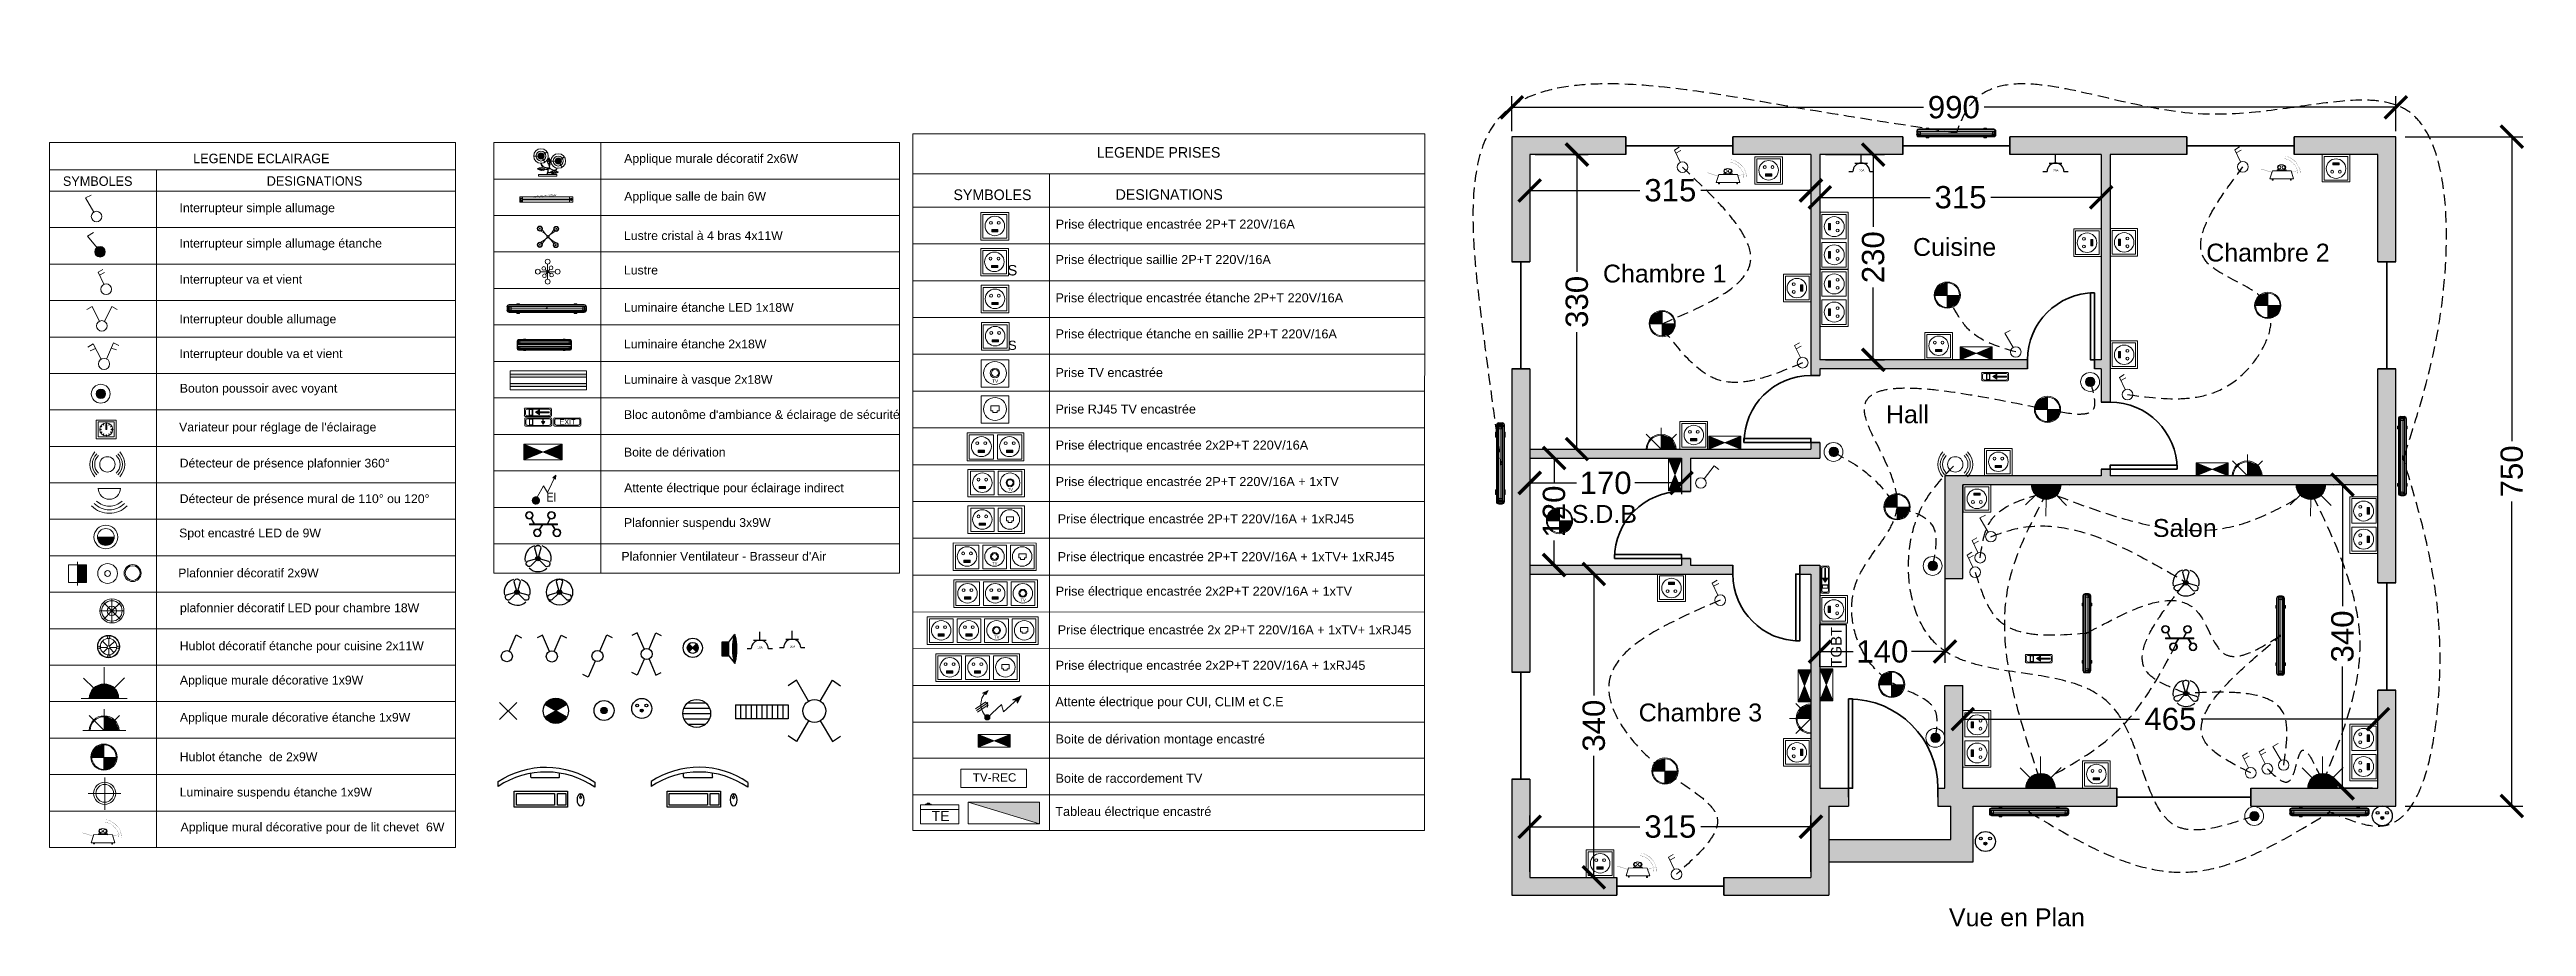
# Model space of a CAD drawing. Header units: centimetres. Extents: x -1638 to 1136, y -35 to 948.
import ezdxf

# ---------------------------------------------------------------- set-up
doc = ezdxf.new("R2010")
doc.units = ezdxf.units.CM
doc.linetypes.add('INTERROMPU', pattern=[19.05, 12.7, -6.35])
for name, color, linetype in [('1 - Blocs Electriques', 1, 'Continuous'), ('2 - TEXTE', 1, 'Continuous'), ('CPU', 6, 'Continuous'), ('Elect Blocs ProEric', 2, 'Continuous'), ('PDF _00Lighting', 1, 'Continuous'), ('PDF _APD ECL', 1, 'Continuous'), ('PDF _APD PRISES CFO', 1, 'Continuous'), ('PDF _Attente électrique', 1, 'Continuous'), ('PDF _B Appareillage', 5, 'Continuous'), ('PDF _CFO-Electricté', 6, 'Continuous'), ('PDF _connexion', 1, 'Continuous'), ('PDF _COTATIONS', 7, 'Continuous'), ('PDF _Cotations_ 1_50_Stylo_No__9', 7, 'Continuous'), ('PDF _DIMENTION', 1, 'Continuous'), ('PDF _ECLAIRAGE', 1, 'Continuous'), ('PDF _Electricté', 7, 'Continuous'), ('PDF _PWR', 3, 'Continuous'), ('PDF _Tableau legende', 7, 'Continuous'), ('PDF _Texte', 7, 'Continuous')]:
    doc.layers.add(name, color=color, linetype=linetype)
for name, color, linetype, lineweight in [('Cotation', 110, 'Continuous', 25), ('Elect Conn', 3, 'INTERROMPU', 25), ('Hachures', 150, 'Continuous', 25), ('Murs', 7, 'Continuous', 30), ('Ouvertures', 30, 'Continuous', 35), ('Textes', 6, 'Continuous', 25)]:
    doc.layers.add(name, color=color, linetype=linetype, lineweight=lineweight)
doc.styles.add('PDF Mongolian Baiti', font='monbaiti.ttf')
doc.styles.add('PDF Stylus BT', font='stylu.ttf')
doc.styles.add('PDF TechnicLite', font='techl___.ttf')
doc.styles.add('PDF TimesNewRomanPSMT', font='arial.ttf')
doc.styles.get("Standard").update_dxf_attribs({"font": 'arial.ttf'})
doc.dimstyles.new('ISO-25', dxfattribs={"dimscale": 10, "dimtxt": 2.5, "dimasz": 2.5, "dimexe": 1.25, "dimexo": 0.625, "dimtad": 0, "dimdec": 0, "dimtxsty": 'Standard', "dimblk": 'ARCHTICK', "dimcen": 2.5, "dimadec": 0, "dimazin": 0, "dimtfac": 1, "dimtdec": 0, "dimtmove": 0, "dimatfit": 3, "dimfxl": 1, "dimarcsym": 0})

msp = doc.modelspace()

# ---------------------------------------------------------------- texts
at = {"layer": '2 - TEXTE', "color": 7, "true_color": 0xffffff, "attachment_point": 4}
for s, insert, char_height, style in [('SYMBOLES', (-1622.7, 800.2), 10.59, 'PDF Stylus BT'), ('LEGENDE ECLAIRAGE', (-1476.8, 825.6), 10.589, 'PDF Stylus BT'), ('DESIGNATIONS', (-1394.4, 800.4), 10.589, 'PDF Stylus BT'), ('Applique murale décoratif 2x6W', (-994.1, 824.2), 9.833, 'PDF TimesNewRomanPSMT'), ('Applique salle de bain 6W', (-994.1, 781.8), 9.833, 'PDF TimesNewRomanPSMT'), ('Interrupteur simple allumage', (-1492.1, 768.9), 9.833, 'PDF TimesNewRomanPSMT'), ('Interrupteur simple allumage étanche', (-1492.1, 729.2), 9.833, 'PDF TimesNewRomanPSMT'), ('Lustre cristal à 4 bras 4x11W', (-994.4, 739.2), 9.833, 'PDF TimesNewRomanPSMT'), ('Interrupteur va et vient', (-1492.1, 688.8), 9.833, 'PDF TimesNewRomanPSMT'), ('Lustre', (-994.4, 700.5), 9.83, 'PDF TimesNewRomanPSMT'), ('Interrupteur double allumage', (-1492.1, 644.3), 9.833, 'PDF TimesNewRomanPSMT'), ('Luminaire étanche LED 1x18W', (-994.4, 658.7), 9.833, 'PDF TimesNewRomanPSMT'), ('Interrupteur double va et vient', (-1492.1, 605.5), 9.833, 'PDF TimesNewRomanPSMT'), ('Luminaire étanche 2x18W', (-994.4, 617.7), 9.833, 'PDF TimesNewRomanPSMT'), ('Luminaire à vasque 2x18W', (-994.4, 576.6), 9.833, 'PDF TimesNewRomanPSMT'), ('Bouton poussoir avec voyant', (-1491.8, 566.7), 9.833, 'PDF TimesNewRomanPSMT'), ("Variateur pour réglage de l'éclairage", (-1492.6, 523.2), 9.833, 'PDF TimesNewRomanPSMT'), ("Bloc autonôme d'ambiance & éclairage de sécurité", (-994.3, 537.2), 9.833, 'PDF TimesNewRomanPSMT'), ('Boite de dérivation', (-994.3, 496.5), 9.833, 'PDF TimesNewRomanPSMT'), ('Détecteur de présence plafonnier 360°', (-1491.9, 482.8), 9.833, 'PDF TimesNewRomanPSMT'), ('Détecteur de présence mural de 110° ou 120°', (-1491.9, 442.9), 9.833, 'PDF TimesNewRomanPSMT'), ('Attente électrique pour éclairage indirect', (-994.1, 455.1), 9.833, 'PDF TimesNewRomanPSMT'), ('Plafonnier suspendu 3x9W', (-994.3, 416.2), 9.833, 'PDF TimesNewRomanPSMT'), ('Spot encastré LED de 9W', (-1492.5, 404.5), 9.833, 'PDF TimesNewRomanPSMT'), ('Plafonnier décoratif 2x9W', (-1493.5, 361.1), 9.833, 'PDF TimesNewRomanPSMT'), ("Plafonnier Ventilateur - Brasseur d'Air", (-997.2, 379.8), 9.833, 'PDF TimesNewRomanPSMT'), ('plafonnier décoratif LED pour chambre 18W', (-1491.6, 320.6), 9.833, 'PDF TimesNewRomanPSMT'), ('Hublot décoratif étanche pour cuisine 2x11W', (-1491.9, 278), 9.833, 'PDF TimesNewRomanPSMT'), ('Applique murale décorative 1x9W', (-1491.7, 239.6), 9.833, 'PDF TimesNewRomanPSMT'), ('Applique murale décorative étanche 1x9W', (-1491.7, 197.9), 9.833, 'PDF TimesNewRomanPSMT'), ('Hublot étanche  de 2x9W', (-1491.9, 155.1), 9.833, 'PDF TimesNewRomanPSMT'), ('Luminaire suspendu étanche 1x9W', (-1491.9, 114.1), 9.833, 'PDF TimesNewRomanPSMT'), ('Applique mural décorative pour de lit chevet  6W', (-1490.9, 75), 9.833, 'PDF TimesNewRomanPSMT')]:
    msp.add_mtext(s, dxfattribs=dict(at, insert=insert, char_height=char_height, style=style))
at = {"layer": 'PDF _Texte', "attachment_point": 4}
for s, insert, char_height, style in [('LEGENDE PRISES', (-464.9, 832.4), 11.87, 'PDF Stylus BT'), ('SYMBOLES', (-625.3, 784.9), 11.87, 'PDF Stylus BT'), ('DESIGNATIONS', (-443.7, 785.2), 11.87, 'PDF Stylus BT'), ('Prise électrique encastrée 2P+T 220V/16A', (-510.9, 750.6), 10.131, 'PDF TimesNewRomanPSMT'), ('Prise électrique saillie 2P+T 220V/16A', (-511, 710.9), 10.131, 'PDF TimesNewRomanPSMT'), ('Prise électrique encastrée étanche 2P+T 220V/16A', (-511.1, 668), 10.131, 'PDF TimesNewRomanPSMT'), ('Prise électrique étanche en saillie 2P+T 220V/16A', (-511, 627.6), 10.131, 'PDF TimesNewRomanPSMT'), ('Prise TV encastrée', (-511.1, 585.7), 10.131, 'PDF TimesNewRomanPSMT'), ('Prise RJ45 TV encastrée', (-511.1, 544.8), 10.131, 'PDF TimesNewRomanPSMT'), ('Prise électrique encastrée 2x2P+T 220V/16A', (-510.9, 503), 10.131, 'PDF TimesNewRomanPSMT'), ('Prise électrique encastrée 2P+T 220V/16A + 1xTV', (-510.9, 462.1), 10.131, 'PDF TimesNewRomanPSMT'), ('Prise électrique encastrée 2P+T 220V/16A + 1xRJ45', (-508.6, 420.3), 10.131, 'PDF TimesNewRomanPSMT'), ('Prise électrique encastrée 2P+T 220V/16A + 1xTV+ 1xRJ45', (-508.6, 377.9), 10.131, 'PDF TimesNewRomanPSMT'), ('Prise électrique encastrée 2x2P+T 220V/16A + 1xTV', (-510.9, 339.3), 10.131, 'PDF TimesNewRomanPSMT'), ('Prise électrique encastrée 2x 2P+T 220V/16A + 1xTV+ 1xRJ45', (-508.6, 295.9), 10.131, 'PDF TimesNewRomanPSMT'), ('Prise électrique encastrée 2x2P+T 220V/16A + 1xRJ45', (-510.9, 256.2), 10.131, 'PDF TimesNewRomanPSMT'), ('Attente électrique pour CUI, CLIM et C.E', (-511.2, 215.4), 10.131, 'PDF TimesNewRomanPSMT'), ('Boite de dérivation montage encastré', (-511, 173.6), 10.131, 'PDF TimesNewRomanPSMT'), ('Boite de raccordement TV', (-511, 131), 10.131, 'PDF TimesNewRomanPSMT'), ('Tableau électrique encastré', (-511.2, 92.4), 10.131, 'PDF TimesNewRomanPSMT')]:
    msp.add_mtext(s, dxfattribs=dict(at, insert=insert, char_height=char_height, style=style))
at = {"layer": 'Textes'}
for s, p in [('Cuisine', (449.3, 716.5)), ('Chambre 2', (777.7, 710.2)), ('Chambre 1', (102.1, 686.7)), ('Hall', (419, 529)), ('S.D.B', (67.1, 417.3)), ('Salon', (717.9, 401.6)), ('Chambre 3', (142.1, 194.8)), ('Vue en Plan', (489.5, -34.7))]:
    msp.add_text(s, height=20, dxfattribs=at).set_placement(p)
msp.add_text('TGBT', height=12, rotation=90, dxfattribs=at).set_placement((369.3, 256.1))

# ---------------------------------------------------------------- blocks, each defined once
blk = doc.blocks.new('*U2')
for p, q in [((0, 0), (0, -100)), ((750, 0), (750, -100))]:
    blk.add_line(p, q)
blk.add_lwpolyline([(0, 0), (0, 750), (43.75, 750), (43.75, 0)], close=True)
blk.add_arc((0, 0), 750, 0, 90)
blk = doc.blocks.new('*U4')
for p, q in [((0, 0), (0, -100)), ((1000, 0), (1000, -100))]:
    blk.add_line(p, q)
blk.add_lwpolyline([(0, 0), (0, 1000), (43.75, 1000), (43.75, 0)], close=True)
blk.add_arc((0, 0), 1000, 0, 90)
blk = doc.blocks.new('Window')
at = {"layer": 'Ouvertures'}
for p, q in [((-60, 10), (-60, -10)), ((-60, 0), (60, 0)), ((60, 10), (60, -10))]:
    blk.add_line(p, q, dxfattribs=at)
blk = doc.blocks.new('_ArchTick')
at = {"color": 0, "linetype": 'ByBlock', "const_width": 0.15}
blk.add_lwpolyline([(-0.5, -0.5), (0.5, 0.5)], dxfattribs=at)
blk = doc.blocks.new('*D6')
at = {"layer": 'Cotation', "color": 0, "lineweight": -2, "transparency": 16777216}
for p, q in [((0, 856.2), (0, 895.5)), ((990, 856.2), (990, 895.5)), ((0, 883), (461.2, 883)), ((990, 883), (528.8, 883))]:
    blk.add_line(p, q, dxfattribs=at)
at = {"layer": 'Defpoints', "color": 0, "transparency": 16777216}
for p in [(990, 883), (0, 850), (990, 850)]:
    blk.add_point(p, dxfattribs=at)
at = {"layer": 'Cotation', "color": 0, "lineweight": -2, "transparency": 16777216, "xscale": 25, "yscale": 25, "zscale": 25, "rotation": 180}
blk.add_blockref('_ArchTick', (0, 883), dxfattribs=at)
at = {"layer": 'Cotation', "color": 0, "lineweight": -2, "transparency": 16777216, "xscale": 25, "yscale": 25, "zscale": 25}
blk.add_blockref('_ArchTick', (990, 883), dxfattribs=at)
at = {"layer": 'Cotation', "color": 0, "transparency": 16777216, "insert": (495, 883), "char_height": 25, "attachment_point": 5}
blk.add_mtext('990', dxfattribs=at)
blk = doc.blocks.new('*D7')
at = {"layer": 'Cotation', "color": 0, "lineweight": -2, "transparency": 16777216}
for p, q in [((1000.6, 850), (1132.4, 850)), ((1119.9, 850), (1119.9, 508.7)), ((1119.9, 100), (1119.9, 441.3)), ((1000.6, 100), (1132.4, 100))]:
    blk.add_line(p, q, dxfattribs=at)
at = {"layer": 'Defpoints', "color": 0, "transparency": 16777216}
for p in [(994.4, 850), (994.4, 100), (1119.9, 100)]:
    blk.add_point(p, dxfattribs=at)
at = {"layer": 'Cotation', "color": 0, "lineweight": -2, "transparency": 16777216, "xscale": 25, "yscale": 25, "zscale": 25}
for p, rotation in [((1119.9, 850), 90), ((1119.9, 100), 270)]:
    blk.add_blockref('_ArchTick', p, dxfattribs=dict(at, rotation=rotation))
at = {"layer": 'Cotation', "color": 0, "transparency": 16777216, "insert": (1119.9, 475), "char_height": 25, "attachment_point": 5, "rotation": 90}
blk.add_mtext('750', dxfattribs=at)
blk = doc.blocks.new('*D8')
at = {"layer": 'Cotation', "color": 0, "lineweight": -2, "transparency": 16777216}
for p, q in [((26.3, 830), (85.4, 830)), ((72.9, 830), (72.9, 698.8)), ((72.9, 500), (72.9, 631.2)), ((26.3, 500), (85.4, 500))]:
    blk.add_line(p, q, dxfattribs=at)
at = {"layer": 'Defpoints', "color": 0, "transparency": 16777216}
for p in [(20, 830), (20, 500), (72.9, 500)]:
    blk.add_point(p, dxfattribs=at)
at = {"layer": 'Cotation', "color": 0, "lineweight": -2, "transparency": 16777216, "xscale": 25, "yscale": 25, "zscale": 25}
for p, rotation in [((72.9, 830), 90), ((72.9, 500), 270)]:
    blk.add_blockref('_ArchTick', p, dxfattribs=dict(at, rotation=rotation))
at = {"layer": 'Cotation', "color": 0, "transparency": 16777216, "insert": (72.9, 665), "char_height": 25, "attachment_point": 5, "rotation": 90}
blk.add_mtext('330', dxfattribs=at)
blk = doc.blocks.new('*D9')
at = {"layer": 'Cotation', "color": 0, "lineweight": -2, "transparency": 16777216}
for p, q in [((20, 823.8), (20, 777.4)), ((335, 823.8), (335, 777.4)), ((20, 789.9), (143.5, 789.9)), ((335, 789.9), (211.5, 789.9))]:
    blk.add_line(p, q, dxfattribs=at)
at = {"layer": 'Defpoints', "color": 0, "transparency": 16777216}
for p in [(20, 830), (335, 830), (335, 789.9)]:
    blk.add_point(p, dxfattribs=at)
at = {"layer": 'Cotation', "color": 0, "lineweight": -2, "transparency": 16777216, "xscale": 25, "yscale": 25, "zscale": 25, "rotation": 180}
blk.add_blockref('_ArchTick', (20, 789.9), dxfattribs=at)
at = {"layer": 'Cotation', "color": 0, "lineweight": -2, "transparency": 16777216, "xscale": 25, "yscale": 25, "zscale": 25}
blk.add_blockref('_ArchTick', (335, 789.9), dxfattribs=at)
at = {"layer": 'Cotation', "color": 0, "transparency": 16777216, "insert": (177.5, 789.9), "char_height": 25, "attachment_point": 5}
blk.add_mtext('315', dxfattribs=at)
blk = doc.blocks.new('*D11')
at = {"layer": 'Cotation', "color": 0, "lineweight": -2, "transparency": 16777216}
for p, q in [((26.3, 490), (59.8, 490)), ((47.3, 490), (47.3, 462.6)), ((47.3, 370), (47.3, 397.4)), ((26.3, 370), (59.8, 370))]:
    blk.add_line(p, q, dxfattribs=at)
at = {"layer": 'Defpoints', "color": 0, "transparency": 16777216}
for p in [(20, 490), (20, 370), (47.3, 370)]:
    blk.add_point(p, dxfattribs=at)
at = {"layer": 'Cotation', "color": 0, "lineweight": -2, "transparency": 16777216, "xscale": 25, "yscale": 25, "zscale": 25}
for p, rotation in [((47.3, 490), 90), ((47.3, 370), 270)]:
    blk.add_blockref('_ArchTick', p, dxfattribs=dict(at, rotation=rotation))
at = {"layer": 'Cotation', "color": 0, "transparency": 16777216, "insert": (47.3, 430), "char_height": 25, "attachment_point": 5, "rotation": 90}
blk.add_mtext('120', dxfattribs=at)
blk = doc.blocks.new('*D12')
at = {"layer": 'Cotation', "color": 0, "lineweight": -2, "transparency": 16777216}
for p, q in [((26.2, 360), (104.4, 360)), ((91.9, 360), (91.9, 223.8)), ((91.9, 20), (91.9, 156.2)), ((26.2, 20), (104.4, 20))]:
    blk.add_line(p, q, dxfattribs=at)
at = {"layer": 'Defpoints', "color": 0, "transparency": 16777216}
for p in [(20, 360), (91.9, 360), (20, 20)]:
    blk.add_point(p, dxfattribs=at)
at = {"layer": 'Cotation', "color": 0, "lineweight": -2, "transparency": 16777216, "xscale": 25, "yscale": 25, "zscale": 25}
for p, rotation in [((91.9, 360), 90), ((91.9, 20), 270)]:
    blk.add_blockref('_ArchTick', p, dxfattribs=dict(at, rotation=rotation))
at = {"layer": 'Cotation', "color": 0, "transparency": 16777216, "insert": (91.9, 190), "char_height": 25, "attachment_point": 5, "rotation": 90}
blk.add_mtext('340', dxfattribs=at)
blk = doc.blocks.new('*D13')
at = {"layer": 'Cotation', "color": 0, "lineweight": -2, "transparency": 16777216}
for p, q in [((20, 26.2), (20, 89.3)), ((335, 26.2), (335, 89.3)), ((20, 76.8), (143.5, 76.8)), ((335, 76.8), (211.5, 76.8))]:
    blk.add_line(p, q, dxfattribs=at)
at = {"layer": 'Defpoints', "color": 0, "transparency": 16777216}
for p in [(335, 76.8), (20, 20), (335, 20)]:
    blk.add_point(p, dxfattribs=at)
at = {"layer": 'Cotation', "color": 0, "lineweight": -2, "transparency": 16777216, "xscale": 25, "yscale": 25, "zscale": 25, "rotation": 180}
blk.add_blockref('_ArchTick', (20, 76.8), dxfattribs=at)
at = {"layer": 'Cotation', "color": 0, "lineweight": -2, "transparency": 16777216, "xscale": 25, "yscale": 25, "zscale": 25}
blk.add_blockref('_ArchTick', (335, 76.8), dxfattribs=at)
at = {"layer": 'Cotation', "color": 0, "transparency": 16777216, "insert": (177.5, 76.8), "char_height": 25, "attachment_point": 5}
blk.add_mtext('315', dxfattribs=at)
blk = doc.blocks.new('*D14')
at = {"layer": 'Cotation', "color": 0, "lineweight": -2, "transparency": 16777216}
for p, q in [((963.8, 460), (917.8, 460)), ((930.3, 460), (930.3, 323.8)), ((930.3, 120), (930.3, 256.2)), ((963.8, 120), (917.8, 120))]:
    blk.add_line(p, q, dxfattribs=at)
at = {"layer": 'Defpoints', "color": 0, "transparency": 16777216}
for p in [(930.3, 460), (970, 460), (970, 120)]:
    blk.add_point(p, dxfattribs=at)
at = {"layer": 'Cotation', "color": 0, "lineweight": -2, "transparency": 16777216, "xscale": 25, "yscale": 25, "zscale": 25}
for p, rotation in [((930.3, 460), 90), ((930.3, 120), 270)]:
    blk.add_blockref('_ArchTick', p, dxfattribs=dict(at, rotation=rotation))
at = {"layer": 'Cotation', "color": 0, "transparency": 16777216, "insert": (930.3, 290), "char_height": 25, "attachment_point": 5, "rotation": 90}
blk.add_mtext('340', dxfattribs=at)
blk = doc.blocks.new('*D15')
at = {"layer": 'Cotation', "color": 0, "lineweight": -2, "transparency": 16777216}
for p, q in [((505, 126.2), (505, 209.9)), ((505, 197.4), (703, 197.4)), ((970, 197.4), (772, 197.4)), ((970, 126.2), (970, 209.9))]:
    blk.add_line(p, q, dxfattribs=at)
at = {"layer": 'Defpoints', "color": 0, "transparency": 16777216}
for p in [(970, 197.4), (505, 120), (970, 120)]:
    blk.add_point(p, dxfattribs=at)
at = {"layer": 'Cotation', "color": 0, "lineweight": -2, "transparency": 16777216, "xscale": 25, "yscale": 25, "zscale": 25, "rotation": 180}
blk.add_blockref('_ArchTick', (505, 197.4), dxfattribs=at)
at = {"layer": 'Cotation', "color": 0, "lineweight": -2, "transparency": 16777216, "xscale": 25, "yscale": 25, "zscale": 25}
blk.add_blockref('_ArchTick', (970, 197.4), dxfattribs=at)
at = {"layer": 'Cotation', "color": 0, "transparency": 16777216, "insert": (737.5, 197.4), "char_height": 25, "attachment_point": 5}
blk.add_mtext('465', dxfattribs=at)
blk = doc.blocks.new('*D16')
at = {"layer": 'Cotation', "color": 0, "lineweight": -2, "transparency": 16777216}
for p, q in [((351.3, 830), (417.2, 830)), ((404.7, 830), (404.7, 749)), ((404.7, 600), (404.7, 681)), ((351.3, 600), (417.2, 600))]:
    blk.add_line(p, q, dxfattribs=at)
at = {"layer": 'Defpoints', "color": 0, "transparency": 16777216}
for p in [(345, 830), (345, 600), (404.7, 600)]:
    blk.add_point(p, dxfattribs=at)
at = {"layer": 'Cotation', "color": 0, "lineweight": -2, "transparency": 16777216, "xscale": 25, "yscale": 25, "zscale": 25}
for p, rotation in [((404.7, 830), 90), ((404.7, 600), 270)]:
    blk.add_blockref('_ArchTick', p, dxfattribs=dict(at, rotation=rotation))
at = {"layer": 'Cotation', "color": 0, "transparency": 16777216, "insert": (404.7, 715), "char_height": 25, "attachment_point": 5, "rotation": 90}
blk.add_mtext('230', dxfattribs=at)
blk = doc.blocks.new('*D17')
at = {"layer": 'Cotation', "color": 0, "lineweight": -2, "transparency": 16777216}
for p, q in [((345, 823.7), (345, 769.6)), ((660, 823.7), (660, 769.6)), ((345, 782.1), (468.5, 782.1)), ((660, 782.1), (536.5, 782.1))]:
    blk.add_line(p, q, dxfattribs=at)
at = {"layer": 'Defpoints', "color": 0, "transparency": 16777216}
for p in [(345, 830), (660, 830), (660, 782.1)]:
    blk.add_point(p, dxfattribs=at)
at = {"layer": 'Cotation', "color": 0, "lineweight": -2, "transparency": 16777216, "xscale": 25, "yscale": 25, "zscale": 25, "rotation": 180}
blk.add_blockref('_ArchTick', (345, 782.1), dxfattribs=at)
at = {"layer": 'Cotation', "color": 0, "lineweight": -2, "transparency": 16777216, "xscale": 25, "yscale": 25, "zscale": 25}
blk.add_blockref('_ArchTick', (660, 782.1), dxfattribs=at)
at = {"layer": 'Cotation', "color": 0, "transparency": 16777216, "insert": (502.5, 782.1), "char_height": 25, "attachment_point": 5}
blk.add_mtext('315', dxfattribs=at)
blk = doc.blocks.new('*D18')
at = {"layer": 'Cotation', "color": 0, "lineweight": -2, "transparency": 16777216}
for p, q in [((20, 483.8), (20, 449.5)), ((190, 483.8), (190, 449.5)), ((20, 462), (72.4, 462)), ((190, 462), (137.6, 462))]:
    blk.add_line(p, q, dxfattribs=at)
at = {"layer": 'Defpoints', "color": 0, "transparency": 16777216}
for p in [(20, 490), (190, 490), (190, 462)]:
    blk.add_point(p, dxfattribs=at)
at = {"layer": 'Cotation', "color": 0, "lineweight": -2, "transparency": 16777216, "xscale": 25, "yscale": 25, "zscale": 25, "rotation": 180}
blk.add_blockref('_ArchTick', (20, 462), dxfattribs=at)
at = {"layer": 'Cotation', "color": 0, "lineweight": -2, "transparency": 16777216, "xscale": 25, "yscale": 25, "zscale": 25}
blk.add_blockref('_ArchTick', (190, 462), dxfattribs=at)
at = {"layer": 'Cotation', "color": 0, "transparency": 16777216, "insert": (105, 462), "char_height": 25, "attachment_point": 5}
blk.add_mtext('170', dxfattribs=at)
blk = doc.blocks.new('*D19')
at = {"layer": 'Cotation', "color": 0, "lineweight": -2, "transparency": 16777216}
for p, q in [((345, 363.8), (345, 260.6)), ((485, 363.8), (485, 260.6)), ((345, 273.1), (382.4, 273.1)), ((485, 273.1), (447.6, 273.1))]:
    blk.add_line(p, q, dxfattribs=at)
at = {"layer": 'Defpoints', "color": 0, "transparency": 16777216}
for p in [(345, 370), (485, 370), (485, 273.1)]:
    blk.add_point(p, dxfattribs=at)
at = {"layer": 'Cotation', "color": 0, "lineweight": -2, "transparency": 16777216, "xscale": 25, "yscale": 25, "zscale": 25, "rotation": 180}
blk.add_blockref('_ArchTick', (345, 273.1), dxfattribs=at)
at = {"layer": 'Cotation', "color": 0, "lineweight": -2, "transparency": 16777216, "xscale": 25, "yscale": 25, "zscale": 25}
blk.add_blockref('_ArchTick', (485, 273.1), dxfattribs=at)
at = {"layer": 'Cotation', "color": 0, "transparency": 16777216, "insert": (415, 273.1), "char_height": 25, "attachment_point": 5}
blk.add_mtext('140', dxfattribs=at)
blk = doc.blocks.new('Interrupteur simple allumage')
at = {"layer": 'PDF _Electricté', "lineweight": 0}
blk.add_lwpolyline([(-0.75, 2.84), (-3.19, 7.02), (-1.62, 7.84)], dxfattribs=at)
blk.add_circle((0, 1.54), 1.54, dxfattribs=at)
blk = doc.blocks.new('Interrupteur simple allumage étanche')
at = {"layer": 'PDF _Electricté', "lineweight": 0}
blk.add_lwpolyline([(-1.11, 2.69), (-3.9, 6.04), (-2.16, 7.12)], dxfattribs=at)
blk.add_circle((-0.27, 1.52), 1.54, dxfattribs=at)
at = {"layer": 'PDF _Electricté', "transparency": 33554559}
for points in [[(-1.24, 2.64), (-1.76, 1.38), (-0.98, 2.77)], [(-1.76, 1.38), (-0.98, 2.77), (-1.72, 1.08)], [(-1.42, 2.42), (-1.76, 1.64), (-1.24, 2.64)], [(-1.76, 1.64), (-1.24, 2.64), (-1.76, 1.38)], [(-1.68, 1.9), (-1.42, 2.42), (-1.76, 1.64)], [(-0.98, 2.77), (-1.72, 1.08), (-0.72, 2.9)], [(-1.72, 1.08), (-0.72, 2.9), (-1.63, 0.82)], [(-1.59, 2.16), (-1.68, 1.9), (-1.42, 2.42)], [(-0.72, 2.9), (-1.63, 0.82), (-0.46, 2.99)], [(-1.63, 0.82), (-0.46, 2.99), (-1.5, 0.55)], [(-0.46, 2.99), (-1.5, 0.55), (-0.2, 2.99)], [(-1.5, 0.55), (-0.2, 2.99), (-1.29, 0.34)], [(-0.2, 2.99), (-1.29, 0.34), (0.11, 2.95)], [(-1.29, 0.34), (0.11, 2.95), (-1.07, 0.16)], [(0.11, 2.95), (-1.07, 0.16), (0.37, 2.86)], [(-1.07, 0.16), (0.37, 2.86), (-0.85, 0.03)], [(0.37, 2.86), (-0.85, 0.03), (0.63, 2.73)], [(-0.85, 0.03), (0.63, 2.73), (-0.55, -0.05)], [(0.63, 2.73), (-0.55, -0.05), (0.85, 2.56)], [(-0.55, -0.05), (0.85, 2.56), (-0.28, -0.1)], [(0.85, 2.56), (-0.28, -0.1), (1.02, 2.34)], [(-0.28, -0.1), (1.02, 2.34), (-0.02, -0.05)], [(1.02, 2.34), (-0.02, -0.05), (1.15, 2.08)], [(-0.02, -0.05), (1.15, 2.08), (0.28, -0.01)], [(1.15, 2.08), (0.28, -0.01), (1.28, 1.82)], [(0.28, -0.01), (1.28, 1.82), (0.54, 0.12)], [(1.28, 1.82), (0.54, 0.12), (1.28, 1.55)], [(0.54, 0.12), (1.28, 1.55), (0.76, 0.29)], [(1.28, 1.55), (0.76, 0.29), (1.28, 1.25)], [(0.76, 0.29), (1.28, 1.25), (0.98, 0.47)], [(1.28, 1.25), (0.98, 0.47), (1.24, 0.99)], [(0.98, 0.47), (1.24, 0.99), (1.11, 0.73)]]:
    blk.add_solid(points, dxfattribs=at)
blk = doc.blocks.new('Interrupteur va et vient')
at = {"layer": 'PDF _Electricté', "lineweight": 0}
for points in [[(-0.68, 3.05), (-2.38, 6.57), (-0.94, 7.4)], [(-1.94, 5.66), (-0.46, 6.44)]]:
    blk.add_lwpolyline(points, dxfattribs=at)
blk.add_circle((0, 1.57), 1.57, dxfattribs=at)
blk = doc.blocks.new('Interrupteur double allumage')
at = {"layer": 'PDF _Electricté', "lineweight": 0}
for points in [[(-0.67, 2.84), (-2.84, 7.19), (-4.36, 6.32)], [(0.77, 2.84), (2.94, 7.19), (4.47, 6.32)]]:
    blk.add_lwpolyline(points, dxfattribs=at)
blk.add_circle((0, 1.54), 1.54, dxfattribs=at)
blk = doc.blocks.new('Interrupteur double va et vient')
at = {"layer": 'PDF _Electricté', "lineweight": 0}
for points in [[(-4.71, 6.58), (-3.23, 7.54), (-0.8, 3.02)], [(0.72, 3.06), (2.73, 7.84), (4.29, 7.02)], [(-4.02, 5.5), (-2.49, 6.19)], [(2.12, 6.28), (3.64, 5.71)]]:
    blk.add_lwpolyline(points, dxfattribs=at)
blk.add_circle((0, 1.63), 1.63, dxfattribs=at)
blk = doc.blocks.new('Bouton poussoir avec voyant')
at = {"layer": 'PDF _ECLAIRAGE', "color": 7, "lineweight": 0}
blk.add_circle((0, 2.76), 2.76, dxfattribs=at)
at = {"layer": 'PDF _ECLAIRAGE', "color": 9, "lineweight": 0, "true_color": 0xd19cc7}
blk.add_circle((0.04, 2.76), 1.37, dxfattribs=at)
at = {"layer": 'PDF _ECLAIRAGE', "color": 254, "true_color": 0xfeeab9, "transparency": 33554559}
for points in [[(-1.28, 2.97), (1.46, 2.71), (-1.32, 2.71)], [(1.46, 2.71), (-1.32, 2.71), (1.42, 2.45)], [(-1.32, 2.71), (1.42, 2.45), (-1.28, 2.45)], [(-1.19, 3.19), (1.42, 2.97), (-1.28, 2.97)], [(1.42, 2.97), (-1.28, 2.97), (1.46, 2.71)], [(1.42, 2.45), (-1.28, 2.45), (1.38, 2.19)], [(-1.28, 2.45), (1.38, 2.19), (-1.19, 2.19)], [(-1.1, 3.41), (1.38, 3.19), (-1.19, 3.19)], [(1.38, 3.19), (-1.19, 3.19), (1.42, 2.97)], [(1.38, 2.19), (-1.19, 2.19), (1.25, 1.97)], [(-1.19, 2.19), (1.25, 1.97), (-1.1, 1.97)], [(-0.93, 3.63), (1.25, 3.41), (-1.1, 3.41)], [(1.25, 3.41), (-1.1, 3.41), (1.38, 3.19)], [(1.25, 1.97), (-1.1, 1.97), (1.12, 1.76)], [(-1.1, 1.97), (1.12, 1.76), (-0.93, 1.76)], [(-0.75, 3.8), (1.12, 3.63), (-0.93, 3.63)], [(1.12, 3.63), (-0.93, 3.63), (1.25, 3.41)], [(1.12, 1.76), (-0.93, 1.76), (0.9, 1.58)], [(-0.93, 1.76), (0.9, 1.58), (-0.75, 1.58)], [(-0.54, 3.93), (0.9, 3.8), (-0.75, 3.8)], [(0.9, 3.8), (-0.75, 3.8), (1.12, 3.63)], [(0.9, 1.58), (-0.75, 1.58), (0.68, 1.45)], [(-0.75, 1.58), (0.68, 1.45), (-0.54, 1.45)], [(-0.32, 4.02), (0.68, 3.93), (-0.54, 3.93)], [(0.68, 3.93), (-0.54, 3.93), (0.9, 3.8)], [(0.68, 1.45), (-0.54, 1.45), (0.46, 1.36)], [(-0.54, 1.45), (0.46, 1.36), (-0.32, 1.36)], [(-0.06, 4.06), (0.46, 4.02), (-0.32, 4.02)], [(0.46, 4.02), (-0.32, 4.02), (0.68, 3.93)], [(0.46, 1.36), (-0.32, 1.36), (0.2, 1.32)], [(-0.32, 1.36), (0.2, 1.32), (-0.06, 1.32)], [(0.2, 4.06), (-0.06, 4.06), (0.46, 4.02)]]:
    blk.add_solid(points, dxfattribs=at)
blk = doc.blocks.new("Variateur pour réglage de l'éclairage")
at = {"layer": 'PDF _connexion', "lineweight": 0}
for points in [[(-2.2, 4.2), (-2.7, 4.2), (-2.7, 4), (-2.2, 4)], [(-1.9, 5.3), (-2.3, 5.5), (-2.4, 5.4), (-2, 5.2)], [(-2, 3), (-2.4, 2.8), (-2.3, 2.7), (-1.9, 2.9)], [(-1.1, 6.1), (-1.3, 6.5), (-1.4, 6.4), (-1.2, 6)], [(-1.2, 2.2), (-1.4, 1.7), (-1.3, 1.7), (-1.1, 2.1)], [(0.1, 6.4), (0.1, 6.8), (-0.1, 6.8), (-0.1, 6.4)], [(-0.1, 1.8), (-0.1, 1.3), (0.1, 1.3), (0.1, 1.8)], [(1.2, 6), (1.4, 6.4), (1.3, 6.5), (1.1, 6.1)], [(1.1, 2.1), (1.3, 1.7), (1.4, 1.7), (1.2, 2.2)], [(2, 5.2), (2.4, 5.4), (2.3, 5.5), (1.9, 5.3)], [(1.9, 2.9), (2.3, 2.7), (2.4, 2.8), (2, 3)], [(2.2, 4), (2.8, 4), (2.8, 4.2), (2.2, 4.2)]]:
    blk.add_lwpolyline(points, close=True, dxfattribs=at)
at = {"layer": 'PDF _Electricté', "lineweight": 0}
for points in [[(4.4, 8.2), (-4.4, 8.2), (-4.4, 0), (4.4, 0)], [(3.5, 7.4), (-3.5, 7.4), (-3.5, 0.8), (3.5, 0.8)]]:
    blk.add_lwpolyline(points, close=True, dxfattribs=at)
for points in [[(0, 4.1), (0, 6.8), (0.3, 6), (0.3, 4.1), (-0.2, 4.1), (-0.2, 6), (0, 6.8)], [(0, 4.1), (0, 6.8)]]:
    blk.add_lwpolyline(points, dxfattribs=at)
at = {"layer": 'PDF _Electricté', "color": 1, "lineweight": 0}
for points in [[(0.1, 6.6), (0.1, 6.6), (0.1, 6.6)], [(1.9, 2.9), (2, 3), (1.9, 2.9)], [(2.2, 5.4), (2.3, 5.5), (2.2, 5.4)]]:
    blk.add_lwpolyline(points, dxfattribs=at)
at = {"layer": 'PDF _Electricté', "lineweight": 0}
blk.add_circle((0, 4.1), 2.85, dxfattribs=at)
at = {"layer": 'PDF _Electricté', "color": 1, "transparency": 33554559}
for points in [[(-2.7, 4.2), (-2.2, 4.2), (-2.7, 4)], [(-2.2, 4.2), (-2.7, 4), (-2.2, 4)], [(-2.3, 5.5), (-2.4, 5.4), (-2.2, 5.4)], [(-2.4, 5.4), (-2.2, 5.4), (-2.2, 5.3)], [(-2.2, 2.9), (-1.9, 2.9), (-2.4, 2.8)], [(-1.9, 2.9), (-2.4, 2.8), (-2.2, 2.8)], [(-2.3, 2.7), (-2.2, 2.8), (-2.4, 2.8)], [(-2.3, 2.7), (-2.3, 2.7), (-2.2, 2.8)], [(-2.2, 5.4), (-2.2, 5.3), (-1.9, 5.3)], [(-2, 5.2), (-1.9, 5.3), (-2.2, 5.3)], [(-2, 3), (-2.2, 2.9), (-1.9, 2.9)], [(-2, 5.2), (-2, 5.2), (-1.9, 5.3)], [(-1.3, 6.5), (-1.4, 6.4), (-1.3, 6.4)], [(-1.3, 6.4), (-1.4, 6.4), (-1.2, 6.1)], [(-1.1, 2.1), (-1.3, 1.7), (-1.4, 1.7)], [(-1.1, 2.1), (-1.2, 2.1), (-1.4, 1.7)], [(-1.3, 1.7), (-1.4, 1.7), (-1.3, 1.7)], [(-1.3, 6.4), (-1.1, 6.1), (-1.2, 6.1)], [(-1.1, 6.1), (-1.2, 6.1), (-1.2, 6)], [(-1.2, 2.2), (-1.2, 2.1), (-1.1, 2.1)], [(0, 6.8), (-0.1, 6.8), (-0.1, 6.6)], [(-0.1, 6.8), (0.1, 6.8), (-0.1, 6.8)], [(0.1, 6.8), (-0.1, 6.8), (0.1, 6.8)], [(-0.1, 1.8), (0.1, 1.8), (-0.1, 1.3)], [(0.1, 1.8), (-0.1, 1.3), (0.1, 1.3)], [(0.1, 6.6), (0.1, 6.8), (0, 6.8)], [(0.1, 6.6), (0.1, 6.6), (0.1, 6.8)], [(1.3, 6.4), (1.4, 6.4), (1.1, 6.1)], [(1.4, 6.4), (1.1, 6.1), (1.2, 6.1)], [(1.2, 6.1), (1.1, 6.1), (1.2, 6)], [(1.2, 2.2), (1.1, 2.1), (1.2, 2.1)], [(1.1, 2.1), (1.2, 2.1), (1.3, 1.7)], [(1.2, 2.1), (1.3, 1.7), (1.4, 1.7)], [(1.3, 6.5), (1.3, 6.4), (1.4, 6.4)], [(1.4, 1.7), (1.3, 1.7), (1.3, 1.7)], [(2.2, 5.4), (2.4, 5.4), (1.9, 5.3)], [(2.4, 5.4), (1.9, 5.3), (2.2, 5.3)], [(1.9, 5.3), (2.2, 5.3), (2, 5.2)], [(2, 3), (1.9, 2.9), (2.2, 2.9)], [(1.9, 2.9), (2.2, 2.9), (2.2, 2.8)], [(2.3, 5.5), (2.2, 5.4), (2.4, 5.4)], [(2.2, 4.2), (2.8, 4.2), (2.2, 4)], [(2.8, 4.2), (2.2, 4), (2.8, 4)], [(2.2, 2.9), (2.2, 2.8), (2.4, 2.8)], [(2.2, 2.8), (2.4, 2.8), (2.3, 2.7)]]:
    blk.add_solid(points, dxfattribs=at)
blk = doc.blocks.new('Détecteur de présence plafonnier 360°')
at = {"layer": 'PDF _CFO-Electricté', "lineweight": 0}
blk.add_circle((0, 3.4), 3.37, dxfattribs=at)
for radius, start, end in [(7.68, 135, 225), (6.59, 135, 225), (5.55, 135, 225), (5.55, 315, 45), (6.59, 315, 45), (7.68, 315, 45)]:
    blk.add_arc((0, 3.4), radius, start, end, dxfattribs=at)
blk = doc.blocks.new('Détecteur de présence mural de 110° ou 120°')
at = {"layer": 'PDF _CFO-Electricté', "lineweight": 0}
blk.add_lwpolyline([(4.9, 10.9), (-4.8, 10.9)], dxfattribs=at)
for radius, start, end in [(4.85, 180, 360), (11, 225, 315), (9.46, 225, 315), (7.9, 225, 315)]:
    blk.add_arc((0, 11), radius, start, end, dxfattribs=at)
blk = doc.blocks.new('Spot encastré LED de 9W')
at = {"layer": 'PDF _Electricté', "color": 6, "lineweight": 0}
blk.add_lwpolyline([(3.7, 5.2), (-3.7, 5.2)], dxfattribs=at)
for radius in [5.2, 3.72]:
    blk.add_circle((0, 5.2), radius, dxfattribs=at)
at = {"layer": 'PDF _Electricté', "color": 6, "transparency": 33554559}
for points in [[(-3.6, 4.5), (3.7, 4.5), (-3.7, 5.2)], [(3.7, 4.5), (-3.7, 5.2), (3.7, 5.2)], [(-3.4, 3.8), (3.5, 3.8), (-3.6, 4.5)], [(3.5, 3.8), (-3.6, 4.5), (3.7, 4.5)], [(-3, 3.1), (3.1, 3.1), (-3.4, 3.8)], [(3.1, 3.1), (-3.4, 3.8), (3.5, 3.8)], [(-2.6, 2.5), (2.7, 2.5), (-3, 3.1)], [(2.7, 2.5), (-3, 3.1), (3.1, 3.1)], [(-2, 2.1), (2.1, 2.1), (-2.6, 2.5)], [(2.1, 2.1), (-2.6, 2.5), (2.7, 2.5)], [(-1.4, 1.8), (1.5, 1.8), (-2, 2.1)], [(1.5, 1.8), (-2, 2.1), (2.1, 2.1)], [(-0.7, 1.5), (0.8, 1.5), (-1.4, 1.8)], [(0.8, 1.5), (-1.4, 1.8), (1.5, 1.8)], [(0, 1.5), (-0.7, 1.5), (0.8, 1.5)]]:
    blk.add_solid(points, dxfattribs=at)
blk = doc.blocks.new('Plafonnier décoratif 2x9W')
at = {"layer": 'PDF _ECLAIRAGE', "lineweight": 0}
for radius in [3.72, 3.24]:
    blk.add_circle((0, 3.7), radius, dxfattribs=at)
blk = doc.blocks.new('Plafonnier décoratif 2x9W b')
at = {"layer": 'PDF _Electricté', "color": 1, "lineweight": 0}
blk.add_circle((0, 4.3), 4.33, dxfattribs=at)
at = {"layer": 'PDF _Electricté', "color": 6, "lineweight": 0}
blk.add_circle((0, 4.3), 1.28, dxfattribs=at)
blk = doc.blocks.new('Plafonnier décoratif 2x9W c')
at = {"layer": 'PDF _ECLAIRAGE', "color": 3, "lineweight": 0}
blk.add_lwpolyline([(-3.9, 1.3), (3.9, 1.3), (3.9, 9), (-3.9, 9)], close=True, dxfattribs=at)
for points in [[(0, 0), (0, 10.4)], [(3.9, 4.7), (3.4, 5.2), (0, 8.6), (3.5, 5.2), (3.9, 4.7), (3.5, 5.2), (0, 8.7), (3.5, 5.2), (3.9, 4.8), (3.5, 5.2), (0, 8.7), (3.5, 5.2), (3.9, 4.8), (3.6, 5.2), (0, 8.7), (3.6, 5.2), (3.9, 4.9), (3.6, 5.2), (0, 8.8), (3.6, 5.2), (3.9, 4.9), (3.7, 5.2), (0, 8.8), (3.7, 5.2), (3.9, 5), (3.7, 5.2), (0, 8.9), (3.7, 5.2), (3.9, 5), (3.7, 5.2), (0, 8.9), (3.7, 5.2), (3.9, 5), (3.8, 5.2), (0, 9), (3.8, 5.2), (3.9, 5.1), (3.8, 5.2), (0, 9), (3.8, 5.2), (3.9, 5.1), (3.9, 5.2), (0, 9)], [(3.9, 5.1), (3.9, 5.2), (0, 9)], [(3.9, 5.2), (0, 9), (3.9, 5.2)], [(3.9, 5.2), (0, 9), (3.9, 5.2)], [(3.9, 4.3), (3, 5.2), (0, 8.2), (3, 5.2), (3.9, 4.3), (3.1, 5.2), (0, 8.3), (3.1, 5.2), (3.9, 4.4), (3.1, 5.2), (0, 8.3), (3.1, 5.2), (3.9, 4.4), (3.2, 5.2), (0, 8.4), (3.2, 5.2), (3.9, 4.5), (3.2, 5.2), (0, 8.4), (3.2, 5.2), (3.9, 4.5), (3.3, 5.2), (0, 8.4), (3.3, 5.2), (3.9, 4.6), (3.3, 5.2), (0, 8.5), (3.3, 5.2), (3.9, 4.6), (3.3, 5.2), (0, 8.5), (3.3, 5.2), (3.9, 4.7), (3.4, 5.2), (0, 8.6), (3.4, 5.2), (3.9, 4.7), (3.4, 5.2), (0, 8.6)], [(3.9, 3.9), (2.7, 5.2), (0, 7.8), (2.7, 5.2), (3.9, 4), (2.7, 5.2), (0, 7.9), (2.7, 5.2), (3.9, 4), (2.7, 5.2), (0, 7.9), (2.7, 5.2), (3.9, 4), (2.8, 5.2), (0, 8), (2.8, 5.2), (3.9, 4.1), (2.8, 5.2), (0, 8), (2.8, 5.2), (3.9, 4.1), (2.9, 5.2), (0, 8), (2.9, 5.2), (3.9, 4.2), (2.9, 5.2), (0, 8.1), (2.9, 5.2), (3.9, 4.2), (3, 5.2), (0, 8.1), (3, 5.2), (3.9, 4.3), (3, 5.2), (0, 8.2), (3, 5.2), (3.9, 4.3), (3, 5.2), (0, 8.2)], [(3.9, 3.5), (2.2, 5.2), (0, 7.4), (2.3, 5.2), (3.9, 3.5), (2.3, 5.2), (0, 7.4), (2.3, 5.2), (3.9, 3.6), (2.3, 5.2), (0, 7.5), (2.3, 5.2), (3.9, 3.6), (2.3, 5.2), (0, 7.5), (2.3, 5.2), (3.9, 3.7), (2.4, 5.2), (0, 7.6), (2.4, 5.2), (3.9, 3.7), (2.4, 5.2), (0, 7.6), (2.4, 5.2), (3.9, 3.7), (2.5, 5.2), (0, 7.7), (2.5, 5.2), (3.9, 3.8), (2.5, 5.2), (0, 7.7), (2.5, 5.2), (3.9, 3.8), (2.6, 5.2), (0, 7.7), (2.6, 5.2), (3.9, 3.9), (2.6, 5.2), (0, 7.8), (2.6, 5.2), (3.9, 3.9), (2.7, 5.2), (0, 7.8)], [(3.9, 3.1), (1.8, 5.2), (0, 7), (1.8, 5.2), (3.9, 3.1), (1.9, 5.2), (0, 7), (1.9, 5.2), (3.9, 3.2), (1.9, 5.2), (0, 7.1), (1.9, 5.2), (3.9, 3.2), (2, 5.2), (0, 7.1), (2, 5.2), (3.9, 3.3), (2, 5.2), (0, 7.2), (2, 5.2), (3.9, 3.3), (2, 5.2), (0, 7.2), (2, 5.2), (3.9, 3.3), (2.1, 5.2), (0, 7.3), (2.1, 5.2), (3.9, 3.4), (2.1, 5.2), (0, 7.3), (2.1, 5.2), (3.9, 3.4), (2.2, 5.2), (0, 7.4), (2.2, 5.2), (3.9, 3.5), (2.2, 5.2), (0, 7.4)], [(3.9, 2.7), (1.4, 5.2), (0, 6.6), (1.4, 5.2), (3.9, 2.7), (1.5, 5.2), (0, 6.7), (1.5, 5.2), (3.9, 2.8), (1.5, 5.2), (0, 6.7), (1.5, 5.2), (3.9, 2.8), (1.6, 5.2), (0, 6.7), (1.6, 5.2), (3.9, 2.9), (1.6, 5.2), (0, 6.8), (1.6, 5.2), (3.9, 2.9), (1.7, 5.2), (0, 6.8), (1.7, 5.2), (3.9, 3), (1.7, 5.2), (0, 6.9), (1.7, 5.2), (3.9, 3), (1.7, 5.2), (0, 6.9), (1.7, 5.2), (3.9, 3), (1.8, 5.2), (0, 7), (1.8, 5.2), (3.9, 3.1), (1.8, 5.2), (0, 7)], [(3.9, 2.3), (1, 5.2), (0, 6.2), (1, 5.2), (3.9, 2.3), (1, 5.2), (0, 6.2), (1, 5.2), (3.9, 2.3), (1.1, 5.2), (0, 6.3), (1.1, 5.2), (3.9, 2.4), (1.1, 5.2), (0, 6.3), (1.1, 5.2), (3.9, 2.4), (1.2, 5.2), (0, 6.4), (1.2, 5.2), (3.9, 2.5), (1.2, 5.2), (0, 6.4), (1.2, 5.2), (3.9, 2.5), (1.3, 5.2), (0, 6.4), (1.3, 5.2), (3.9, 2.6), (1.3, 5.2), (0, 6.5), (1.3, 5.2), (3.9, 2.6), (1.3, 5.2), (0, 6.5), (1.3, 5.2), (3.9, 2.7), (1.4, 5.2), (0, 6.6), (1.4, 5.2), (3.9, 2.7), (1.4, 5.2), (0, 6.6)], [(3.9, 1.9), (0.6, 5.2), (0, 5.8), (0.6, 5.2), (3.9, 1.9), (0.7, 5.2), (0, 5.8), (0.7, 5.2), (3.9, 2), (0.7, 5.2), (0, 5.9), (0.7, 5.2), (3.9, 2), (0.7, 5.2), (0, 5.9), (0.7, 5.2), (3.9, 2), (0.8, 5.2), (0, 6), (0.8, 5.2), (3.9, 2.1), (0.8, 5.2), (0, 6), (0.8, 5.2), (3.9, 2.1), (0.9, 5.2), (0, 6), (0.9, 5.2), (3.9, 2.2), (0.9, 5.2), (0, 6.1), (0.9, 5.2), (3.9, 2.2), (1, 5.2), (0, 6.1), (1, 5.2), (3.9, 2.3), (1, 5.2), (0, 6.1)], [(3.9, 1.5), (0.2, 5.2), (0, 5.4), (0.2, 5.2), (3.9, 1.5), (0.3, 5.2), (0, 5.4), (0.3, 5.2), (3.9, 1.6), (0.3, 5.2), (0, 5.5), (0.3, 5.2), (3.9, 1.6), (0.3, 5.2), (0, 5.5), (0.3, 5.2), (3.9, 1.7), (0.4, 5.2), (0, 5.6), (0.4, 5.2), (3.9, 1.7), (0.4, 5.2), (0, 5.6), (0.4, 5.2), (3.9, 1.7), (0.5, 5.2), (0, 5.7), (0.5, 5.2), (3.9, 1.8), (0.5, 5.2), (0, 5.7), (0.5, 5.2), (3.9, 1.8), (0.6, 5.2), (0, 5.7), (0.6, 5.2), (3.9, 1.9), (0.6, 5.2), (0, 5.7)], [(3.7, 1.3), (0, 5), (3.7, 1.3), (0, 5), (3.7, 1.3), (0, 5), (3.8, 1.3), (0, 5.1), (3.8, 1.3), (0, 5.1), (3.9, 1.3), (0, 5.2), (3.9, 1.3), (0, 5.2), (0, 5.2), (0, 5.2), (3.9, 1.3), (0.1, 5.2), (0, 5.3), (0.1, 5.2), (3.9, 1.4), (0.1, 5.2), (0, 5.3), (0.1, 5.2), (3.9, 1.4), (0.2, 5.2), (0, 5.4), (0.2, 5.2), (3.9, 1.5), (0.2, 5.2), (0, 5.4)], [(0, 5.2), (0, 5.2)], [(3.3, 1.3), (0, 4.6), (3.3, 1.3), (0, 4.6), (3.3, 1.3), (0, 4.7), (3.4, 1.3), (0, 4.7), (3.4, 1.3), (0, 4.7), (3.5, 1.3), (0, 4.8), (3.5, 1.3), (0, 4.8), (3.6, 1.3), (0, 4.9), (3.6, 1.3), (0, 4.9), (3.7, 1.3), (0, 4.9)], [(2.9, 1.3), (0, 4.2), (2.9, 1.3), (0, 4.2), (3, 1.3), (0, 4.3), (3, 1.3), (0, 4.3), (3, 1.3), (0, 4.3), (3.1, 1.3), (0, 4.4), (3.1, 1.3), (0, 4.4), (3.2, 1.3), (0, 4.5), (3.2, 1.3), (0, 4.5), (3.3, 1.3), (0, 4.5)], [(2.5, 1.3), (0, 3.8), (2.5, 1.3), (0, 3.8), (2.6, 1.3), (0, 3.9), (2.6, 1.3), (0, 3.9), (2.7, 1.3), (0, 4), (2.7, 1.3), (0, 4), (2.7, 1.3), (0, 4), (2.8, 1.3), (0, 4.1), (2.8, 1.3), (0, 4.1), (2.9, 1.3), (0, 4.1)], [(1.7, 1.3), (0, 3), (1.7, 1.3), (0, 3), (1.7, 1.3), (0, 3), (1.8, 1.3), (0, 3.1), (1.8, 1.3), (0, 3.1), (1.9, 1.3), (0, 3.2), (1.9, 1.3), (0, 3.2), (2, 1.3), (0, 3.3), (2, 1.3), (0, 3.3), (2, 1.3), (0, 3.3)], [(1.3, 1.3), (0, 2.6), (1.3, 1.3), (0, 2.6), (1.3, 1.3), (0, 2.7), (1.4, 1.3), (0, 2.7), (1.4, 1.3), (0, 2.7), (1.5, 1.3), (0, 2.8), (1.5, 1.3), (0, 2.8), (1.6, 1.3), (0, 2.9), (1.6, 1.3), (0, 2.9), (1.7, 1.3), (0, 2.9)], [(0.9, 1.3), (0, 2.1), (0.9, 1.3), (0, 2.2), (0.9, 1.3), (0, 2.2), (1, 1.3), (0, 2.3), (1, 1.3), (0, 2.3), (1, 1.3), (0, 2.3), (1.1, 1.3), (0, 2.4), (1.1, 1.3), (0, 2.4), (1.2, 1.3), (0, 2.5), (1.2, 1.3), (0, 2.5), (1.3, 1.3), (0, 2.5)], [(0.4, 1.3), (0, 1.7), (0.5, 1.3), (0, 1.8), (0.5, 1.3), (0, 1.8), (0.6, 1.3), (0, 1.9), (0.6, 1.3), (0, 1.9), (0.7, 1.3), (0, 2), (0.7, 1.3), (0, 2), (0.7, 1.3), (0, 2), (0.8, 1.3), (0, 2.1), (0.8, 1.3), (0, 2.1)], [(0, 1.3), (0, 1.3), (0.1, 1.3), (0, 1.4), (0.1, 1.3), (0, 1.4), (0.2, 1.3), (0, 1.5), (0.2, 1.3), (0, 1.5), (0.3, 1.3), (0, 1.6), (0.3, 1.3), (0, 1.6), (0.3, 1.3), (0, 1.7), (0.4, 1.3), (0, 1.7), (0.4, 1.3), (0, 1.7)], [(0, 1.3), (0, 1.3), (0, 1.3), (0, 1.3)], [(3.9, 5.3), (0.1, 9), (3.9, 5.3)], [(3.9, 5.3), (0.1, 9), (3.9, 5.3)], [(3.9, 5.4), (0.2, 9), (3.9, 5.4)], [(3.9, 5.4), (0.2, 9), (3.9, 5.4)], [(3.9, 5.4), (0.3, 9), (3.9, 5.4)], [(3.9, 5.5), (0.3, 9), (3.9, 5.5)], [(3.9, 5.5), (0.3, 9), (3.9, 5.5), (0.4, 9), (3.9, 5.6), (0.4, 9)], [(3.9, 5.6), (0.4, 9), (3.9, 5.6)], [(3.9, 5.7), (0.5, 9), (3.9, 5.7)], [(3.9, 5.7), (0.5, 9), (3.9, 5.7)], [(3.9, 5.7), (0.6, 9), (3.9, 5.7)], [(3.9, 5.8), (0.6, 9), (3.9, 5.8)], [(3.9, 5.8), (0.7, 9), (3.9, 5.8)], [(3.9, 5.9), (0.7, 9), (3.9, 5.9)], [(3.9, 5.9), (0.7, 9), (3.9, 5.9), (0.8, 9), (3.9, 6), (0.8, 9)], [(3.9, 6), (0.8, 9), (3.9, 6)], [(3.9, 6), (0.9, 9), (3.9, 6)], [(3.9, 6.1), (0.9, 9), (3.9, 6.1)], [(3.9, 6.1), (1, 9), (3.9, 6.1)], [(3.9, 6.2), (1, 9), (3.9, 6.2)], [(3.9, 6.2), (1, 9), (3.9, 6.2)], [(3.9, 6.3), (1.1, 9), (3.9, 6.3)], [(3.9, 6.3), (1.1, 9), (3.9, 6.3)], [(3.9, 6.4), (1.2, 9), (3.9, 6.4), (1.2, 9), (3.9, 6.4), (1.2, 9)], [(3.9, 6.4), (1.3, 9), (3.9, 6.4)], [(3.9, 6.5), (1.3, 9), (3.9, 6.5)], [(3.9, 6.5), (1.3, 9), (3.9, 6.5)], [(3.9, 6.6), (1.4, 9), (3.9, 6.6)], [(3.9, 6.6), (1.4, 9), (3.9, 6.6)], [(3.9, 6.7), (1.5, 9), (3.9, 6.7)], [(3.9, 6.7), (1.5, 9), (3.9, 6.7)], [(3.9, 6.7), (1.6, 9), (3.9, 6.7), (1.6, 9), (3.9, 6.8), (1.6, 9)], [(3.9, 6.8), (1.7, 9), (3.9, 6.8)], [(3.9, 6.9), (1.7, 9), (3.9, 6.9)], [(3.9, 6.9), (1.7, 9), (3.9, 6.9)], [(3.9, 7), (1.8, 9), (3.9, 7)], [(3.9, 7), (1.8, 9), (3.9, 7)], [(3.9, 7), (1.9, 9), (3.9, 7)], [(3.9, 7.1), (1.9, 9), (3.9, 7.1)], [(3.9, 7.1), (2, 9), (3.9, 7.1), (2, 9), (3.9, 7.2), (2, 9)], [(3.9, 7.2), (2, 9), (3.9, 7.2)], [(3.9, 7.3), (2.1, 9), (3.9, 7.3)], [(3.9, 7.3), (2.1, 9), (3.9, 7.3)], [(3.9, 7.4), (2.2, 9), (3.9, 7.4)], [(3.9, 7.4), (2.2, 9), (3.9, 7.4)], [(3.9, 7.4), (2.3, 9), (3.9, 7.4)], [(3.9, 7.5), (2.3, 9), (3.9, 7.5)], [(3.9, 7.5), (2.3, 9), (3.9, 7.5)], [(3.9, 7.6), (2.4, 9), (3.9, 7.6), (2.4, 9), (3.9, 7.6), (2.4, 9)], [(3.9, 7.7), (2.5, 9), (3.9, 7.7)], [(3.9, 7.7), (2.5, 9), (3.9, 7.7)], [(3.9, 7.7), (2.6, 9), (3.9, 7.7)], [(3.9, 7.8), (2.6, 9), (3.9, 7.8)], [(3.9, 7.8), (2.7, 9), (3.9, 7.8)], [(3.9, 7.9), (2.7, 9), (3.9, 7.9)], [(3.9, 7.9), (2.7, 9), (3.9, 7.9)], [(3.9, 8), (2.8, 9), (3.9, 8), (2.8, 9), (3.9, 8), (2.8, 9)], [(3.9, 8), (2.9, 9), (3.9, 8)], [(3.9, 8.1), (2.9, 9), (3.9, 8.1)], [(3.9, 8.1), (3, 9), (3.9, 8.1)], [(3.9, 8.2), (3, 9), (3.9, 8.2)], [(3.9, 8.2), (3, 9), (3.9, 8.2)], [(3.9, 8.3), (3.1, 9), (3.9, 8.3)], [(3.9, 8.3), (3.1, 9), (3.9, 8.3)], [(3.9, 8.4), (3.2, 9), (3.9, 8.4), (3.2, 9), (3.9, 8.4), (3.2, 9)], [(3.9, 8.4), (3.3, 9), (3.9, 8.4)], [(3.9, 8.5), (3.3, 9), (3.9, 8.5)], [(3.9, 8.5), (3.3, 9), (3.9, 8.5)], [(3.9, 8.6), (3.4, 9), (3.9, 8.6)], [(3.9, 8.6), (3.4, 9), (3.9, 8.6)], [(3.9, 8.7), (3.5, 9), (3.9, 8.7)], [(3.9, 8.7), (3.5, 9), (3.9, 8.7)], [(3.9, 8.7), (3.6, 9), (3.9, 8.7), (3.6, 9), (3.9, 8.8), (3.7, 9), (3.9, 8.8), (3.7, 9)], [(3.9, 8.9), (3.7, 9), (3.9, 8.9)], [(3.9, 8.9), (3.7, 9), (3.9, 8.9)], [(3.9, 9), (3.8, 9), (3.9, 9)], [(3.9, 9), (3.8, 9), (3.9, 9)], [(3.9, 9), (3.9, 9)]]:
    blk.add_lwpolyline(points, dxfattribs=at)
blk.add_arc((2.2, 3.5), 2.19, 172.4745, 267.7273, dxfattribs=at)
blk = doc.blocks.new('plafonnier décoratif LED pour chambre 18W')
at = {"layer": 'PDF _Electricté', "color": 5, "lineweight": 0}
for points in [[(5.3, 5.3, 1), (-5.3, 5.3, 1)], [(4.5, 5.3, 1), (-4.5, 5.3, 1)], [(2, 5.3, 1), (-2.1, 5.3, 1)]]:
    blk.add_lwpolyline(points, format="xyb", close=True, dxfattribs=at)
for points in [[(-5.3, 5.3), (5.3, 5.3)], [(3.7, 9), (0, 5.3), (-3.7, 9)], [(3.7, 1.6), (0, 5.3), (-3.7, 1.6)]]:
    blk.add_lwpolyline(points, dxfattribs=at)
for points in [[(0, 10.6), (0, 3.3)], [(0, 0), (0, 7.2)]]:
    blk.add_lwpolyline(points, close=True, dxfattribs=at)
blk = doc.blocks.new('Hublot décoratif étanche pour cuisine 2x11W')
at = {"layer": 'PDF _DIMENTION', "lineweight": 0}
for points in [[(-4.1, 5.1), (-3.6, 4.8), (-3.5, 4.8)], [(-4.1, 4), (-3.6, 4.3), (-3.5, 4.3)], [(-0.5, 8.9), (-0.1, 8.5), (-0.1, 8.4)], [(-0.4, 0.7), (-0.1, 1.1), (-0.1, 1.2)], [(0.6, 8.9), (0.3, 8.5), (0.3, 8.4)], [(0.7, 0.8), (0.3, 1.2), (0.3, 1.2)], [(4.1, 5.1), (3.7, 4.8), (3.6, 4.8)], [(4.2, 4), (3.7, 4.3), (3.6, 4.3)]]:
    blk.add_lwpolyline(points, dxfattribs=at)
at = {"layer": 'PDF _DIMENTION', "color": 5, "lineweight": 0}
for radius in [4.89, 4.72, 3.59]:
    blk.add_circle((0, 4.9), radius, dxfattribs=at)
at = {"layer": 'PDF _DIMENTION', "lineweight": 0}
blk.add_circle((0, 4.6), 0.631, dxfattribs=at)
for points in [[(-4.1, 5.1), (-4.4, 5.1), (-4.7, 4.9), (-4.7, 4.6)], [(-4.7, 4.6), (-4.7, 4.3), (-4.4, 4.1), (-4.1, 4)], [(0, 9.6), (-0.2, 9.6), (-0.5, 9.3), (-0.5, 9)], [(-0.5, 0.8), (-0.5, 0.4), (-0.2, 0.2), (0.1, 0.2)], [(0.6, 9), (0.6, 9.3), (0.3, 9.6), (0, 9.6)], [(0.1, 0.2), (0.4, 0.2), (0.7, 0.4), (0.7, 0.8)], [(4.7, 4.6), (4.7, 4.9), (4.5, 5.1), (4.1, 5.1)], [(4.1, 4), (4.5, 4.1), (4.7, 4.3), (4.7, 4.6)]]:
    blk.add_open_spline(points, degree=3, dxfattribs=at)
at = {"layer": 'PDF _Electricté', "color": 1, "lineweight": 0}
for points in [[(-0.5, 4.5), (-3.5, 4.5)], [(-0.4, 5), (-2.6, 7.2)], [(-0.4, 4.2), (-2.5, 2.2)], [(0.1, 5.2), (0.1, 8.4)], [(0.1, 3.9), (0.1, 1.2)], [(0.5, 5), (2.7, 7.2)], [(0.6, 4.2), (2.5, 2.2)], [(0.7, 4.5), (3.6, 4.5)]]:
    blk.add_lwpolyline(points, dxfattribs=at)
blk = doc.blocks.new('Applique murale décorative 1x9W')
at = {"layer": 'PDF _00Lighting', "lineweight": 0}
for points in [[(0, 6.4), (0, 13.8)], [(-4.5, 4.5), (-9, 8.9)], [(4.5, 4.5), (9, 9)], [(10.1, 0), (-10.1, 0)]]:
    blk.add_lwpolyline(points, dxfattribs=at)
blk.add_lwpolyline([(6.4, 0, 0.416195), (0, 6.4, 0.412234), (-6.5, 0)], format="xyb", dxfattribs=at)
at = {"layer": 'PDF _APD ECL', "lineweight": 0}
for points in [[(6.5, 0), (6.4, 0.7), (6.3, 1.5), (5.9, 2.7), (5.4, 3.6), (4.8, 4.3), (3.8, 5.2), (2.7, 5.9), (1.7, 6.2), (0.3, 6.4), (-1.2, 6.3), (-2.5, 5.9), (-3.7, 5.3), (-4.5, 4.5), (-5.5, 3.4), (-6.1, 2.2), (-6.4, 0.8), (-6.5, 0), (-5.1, 0), (-3.8, 0), (-2, 0), (-0.3, 0), (0.9, 0), (2.4, 0), (4.2, 0), (5.5, 0)], [(-6.5, 0), (-6.5, 0), (-6.5, 0)]]:
    blk.add_lwpolyline(points, close=True, dxfattribs=at)
for points in [[(-6.4, 0.8), (-6.5, 0), (-6.4, 0.8)], [(-6.5, 0), (6.5, 0)]]:
    blk.add_lwpolyline(points, dxfattribs=at)
at = {"layer": 'PDF _APD ECL', "transparency": 33554559}
for points in [[(-6.5, 0), (-6.4, 0.8), (-6.4, 0)], [(-6.4, 0.8), (-6.4, 0), (-6.1, 2.2)], [(-6.4, 0), (-6.1, 2.2), (-6.1, 0)], [(-6.1, 2.2), (-6.1, 0), (-5.5, 3.4)], [(-6.1, 0), (-5.5, 3.4), (-5.5, 0)], [(-5.5, 3.4), (-5.5, 0), (-4.5, 4.5)], [(-5.5, 0), (-4.5, 4.5), (-4.5, 0)], [(-4.5, 4.5), (-4.5, 0), (-3.7, 5.3)], [(-4.5, 0), (-3.7, 5.3), (-3.7, 0)], [(-3.7, 5.3), (-3.7, 0), (-2.5, 5.9)], [(-3.7, 0), (-2.5, 5.9), (-2.5, 0)], [(-2.5, 5.9), (-2.5, 0), (-1.2, 6.3)], [(-2.5, 0), (-1.2, 6.3), (-1.2, 0)], [(-1.2, 6.3), (-1.2, 0), (0.3, 6.4)], [(-1.2, 0), (0.3, 6.4), (0.3, 0)], [(0.3, 6.4), (0.3, 0), (0.9, 6.3)], [(0.3, 0), (0.9, 6.3), (0.9, 0)], [(0.9, 6.3), (0.9, 0), (1.7, 6.2)], [(0.9, 0), (1.7, 6.2), (1.7, 0)], [(1.7, 6.2), (1.7, 0), (2.4, 5.9)], [(1.7, 0), (2.4, 5.9), (2.4, 0)], [(2.4, 5.9), (2.4, 0), (2.7, 5.9)], [(2.4, 0), (2.7, 5.9), (2.7, 0)], [(2.7, 5.9), (2.7, 0), (3.8, 5.2)], [(2.7, 0), (3.8, 5.2), (3.8, 0)], [(3.8, 5.2), (3.8, 0), (4.2, 4.8)], [(3.8, 0), (4.2, 4.8), (4.2, 0)], [(4.2, 4.8), (4.2, 0), (4.8, 4.3)], [(4.2, 0), (4.8, 4.3), (4.8, 0)], [(4.8, 4.3), (4.8, 0), (5.4, 3.6)], [(4.8, 0), (5.4, 3.6), (5.4, 0)], [(5.4, 3.6), (5.4, 0), (5.5, 3.2)], [(5.4, 0), (5.5, 3.2), (5.5, 0)], [(5.5, 3.2), (5.5, 0), (5.9, 2.7)], [(5.5, 0), (5.9, 2.7), (5.9, 0)], [(5.9, 2.7), (5.9, 0), (6.3, 1.5)], [(5.9, 0), (6.3, 1.5), (6.3, 0)], [(6.3, 0), (6.3, 1.5), (6.4, 0.7)], [(6.3, 0), (6.4, 0), (6.4, 0.7)], [(6.4, 0), (6.4, 0.7), (6.5, 0)]]:
    blk.add_solid(points, dxfattribs=at)
blk = doc.blocks.new('Applique murale décorative étanche 1x9W')
at = {"layer": 'PDF _APD ECL', "color": 3, "lineweight": 0}
for points in [[(-6.6, 6.6), (0, 0), (-9.4, 0)], [(6.6, 6.6), (0, 0), (0, 9.4)], [(9.4, 0), (0, 0)]]:
    blk.add_lwpolyline(points, dxfattribs=at)
at = {"layer": 'PDF _ECLAIRAGE', "color": 3, "lineweight": 0}
for points in [[(6.5, 0), (-6.5, 0)], [(6.1, 0), (-6.1, 0)], [(0, 0), (0, 6.1)]]:
    blk.add_lwpolyline(points, dxfattribs=at)
for radius in [6.55, 6.11]:
    blk.add_arc((-0.1, 0), radius, 0, 180, dxfattribs=at)
at = {"layer": 'PDF _ECLAIRAGE', "color": 3, "transparency": 33554559}
for points in [[(0, 6.1), (0.9, 6), (0, 6)], [(0.9, 6), (0, 6), (1.9, 5.8)], [(0, 6), (1.9, 5.8), (0, 5.8)], [(1.9, 5.8), (0, 5.8), (2.8, 5.4)], [(0, 5.8), (2.8, 5.4), (0, 5.4)], [(2.8, 5.4), (0, 5.4), (3.6, 5)], [(0, 5.4), (3.6, 5), (0, 5)], [(3.6, 5), (0, 5), (4.3, 4.3)], [(0, 5), (4.3, 4.3), (0, 4.3)], [(4.3, 4.3), (0, 4.3), (4.9, 3.6)], [(0, 4.3), (4.9, 3.6), (0, 3.6)], [(4.9, 3.6), (0, 3.6), (5.5, 2.8)], [(0, 3.6), (5.5, 2.8), (0, 2.8)], [(5.5, 2.8), (0, 2.8), (5.8, 1.9)], [(0, 2.8), (5.8, 1.9), (0, 1.9)], [(5.8, 1.9), (0, 1.9), (6, 1)], [(0, 1.9), (6, 1), (0, 1)], [(6, 1), (0, 1), (6.1, 0)], [(0, 1), (6.1, 0), (0, 0)]]:
    blk.add_solid(points, dxfattribs=at)
blk = doc.blocks.new('Hublot étanche  de 2x9W')
at = {"layer": 'PDF _ECLAIRAGE', "color": 3, "lineweight": 0}
for points in [[(0, 0.4), (0, 11.1)], [(-5.3, 5.7), (5.4, 5.7)]]:
    blk.add_lwpolyline(points, dxfattribs=at)
for radius in [5.76, 5.37]:
    blk.add_circle((0, 5.8), radius, dxfattribs=at)
at = {"layer": 'PDF _ECLAIRAGE', "color": 3, "transparency": 33554559}
for points in [[(0, 10.8), (-1.8, 10.8), (-0.9, 11)], [(0, 11), (-0.9, 11), (0, 11.1)], [(0, 10.8), (0, 11), (-0.9, 11)], [(-5.3, 5.7), (0, 5.7), (-5.2, 6.6)], [(-5.2, 6.6), (0, 6.6), (-5, 7.5)], [(0, 5.7), (-5.2, 6.6), (0, 6.6)], [(-5, 7.5), (0, 7.5), (-4.6, 8.4)], [(0, 6.6), (-5, 7.5), (0, 7.5)], [(-4.6, 8.4), (0, 8.4), (-4.1, 9.2)], [(0, 7.5), (-4.6, 8.4), (0, 8.4)], [(-4.1, 9.2), (0, 9.2), (-3.4, 9.8)], [(0, 8.4), (-4.1, 9.2), (0, 9.2)], [(-3.4, 9.8), (0, 9.8), (-2.6, 10.4)], [(0, 9.2), (-3.4, 9.8), (0, 9.8)], [(-2.6, 10.4), (0, 10.4), (-1.8, 10.8)], [(0, 9.8), (-2.6, 10.4), (0, 10.4)], [(0, 10.4), (-1.8, 10.8), (0, 10.8)], [(0, 4.8), (5.3, 4.8), (0, 5.7)], [(5.3, 4.8), (0, 5.7), (5.4, 5.7)], [(0, 3.9), (5.1, 3.9), (0, 4.8)], [(5.1, 3.9), (0, 4.8), (5.3, 4.8)], [(0, 3), (4.7, 3), (0, 3.9)], [(4.7, 3), (0, 3.9), (5.1, 3.9)], [(0, 2.3), (4.2, 2.3), (0, 3)], [(4.2, 2.3), (0, 3), (4.7, 3)], [(0, 1.6), (3.5, 1.6), (0, 2.3)], [(3.5, 1.6), (0, 2.3), (4.2, 2.3)], [(0, 1.1), (2.7, 1.1), (0, 1.6)], [(2.7, 1.1), (0, 1.6), (3.5, 1.6)], [(0, 0.7), (1.9, 0.7), (0, 1.1)], [(1.9, 0.7), (0, 1.1), (2.7, 1.1)], [(0, 0.5), (1, 0.5), (0, 0.7)], [(1, 0.5), (0, 0.7), (1.9, 0.7)], [(0, 0.4), (0, 0.5), (1, 0.5)]]:
    blk.add_solid(points, dxfattribs=at)
blk = doc.blocks.new('Luminaire suspendu étanche 1x9W')
at = {"layer": 'PDF _ECLAIRAGE', "color": 5, "lineweight": 0}
for points in [[(0, -2.4), (0, 11.9)], [(7.1, 4.8), (-7.2, 4.8)]]:
    blk.add_lwpolyline(points, dxfattribs=at)
for radius in [4.85, 3.89]:
    blk.add_circle((0, 4.9), radius, dxfattribs=at)
blk = doc.blocks.new('Applique mural décorative pour de lit chevet  6W')
at = {"layer": 'PDF _Electricté', "color": 6, "lineweight": 0}
for points in [[(8.2, 2.1, 0.09, 0.09, 0), (8.1, 3.3, 0.061, 0.061, 0), (7.8, 4.4, 0.0615, 0.0615, 0), (7.4, 5.5, 0.0434, 0.0434, 0), (6.8, 6.5, 0.0519, 0.0519, 0), (6.1, 7.4, 0.0971, 0.0971, 0), (5.3, 8.2, 0.0956, 0.0956, 0), (4.3, 8.9, 0.0608, 0.0608, 0), (3.3, 9.5, 0.0593, 0.0593, 0), (2.2, 9.9, 0.0434, 0.0434, 0), (1.1, 10.1, 0, 0, 0), (-0.1, 10.2, 0, 0, 0), (-1.2, 10.1, 0, 0, 0), (-2.4, 9.8, 0, 0, 0), (-3.5, 9.4, 0, 0, 0), (-4.5, 8.8, 0, 0, 0), (-5.4, 8.1, 0, 0, 0), (-6.2, 7.3, 0, 0, 0), (-6.9, 6.4, 0, 0, 0), (-7.5, 5.4, 0, 0, 0), (-7.9, 4.3, 0, 0, 0), (-8.1, 3.1, 0, 0, 0), (-8.2, 2, 0, 0, 0)], [(7, 2.1, 0.0901, 0.0901, 0), (6.9, 3.2, 0.0603, 0.0603, 0), (6.7, 4.3, 0.0596, 0.0596, 0), (6.2, 5.3, 0.0434, 0.0434, 0), (5.6, 6.2, 0.0844, 0.0844, 0), (4.9, 7, 0.0613, 0.0613, 0), (4, 7.7, 0.0596, 0.0596, 0), (3.1, 8.3, 0.0572, 0.0572, 0), (2.1, 8.7, 0.0867, 0.0867, 0), (1, 8.9, 0, 0, 0), (-0.1, 9, 0, 0, 0), (-1.2, 8.9, 0, 0, 0), (-2.2, 8.7, 0, 0, 0), (-3.3, 8.2, 0, 0, 0), (-4.2, 7.7, 0, 0, 0), (-5, 6.9, 0, 0, 0), (-5.7, 6.1, 0, 0, 0), (-6.3, 5.2, 0, 0, 0), (-6.7, 4.2, 0, 0, 0), (-7, 3.1, 0, 0, 0), (-7.1, 2, 0, 0, 0)]]:
    blk.add_lwpolyline(points, format="xyseb", dxfattribs=at)
for points in [[(5.2, 0), (4.1, 0), (-4.1, 0), (-5.2, 0), (-4.1, 3.6), (4.1, 3.5)], [(-3.8, 0), (-3.8, -0.5), (-4.2, -0.5), (-4.2, 0)], [(1.9, 3.9), (1.9, 3.5), (-2, 3.6), (-2, 3.9)], [(3.8, 0), (3.8, -0.6), (4.2, -0.6), (4.2, 0)]]:
    blk.add_lwpolyline(points, close=True, dxfattribs=at)
for centre in [(-1, 5.1), (0.8, 5.1)]:
    blk.add_circle(centre, 0.674, dxfattribs=at)
for points in [[(-0.1, 6.2), (-1.1, 6.2), (-1.9, 5.7), (-1.9, 5.1)], [(-1.9, 5.1), (-1.9, 4.5), (-1.1, 3.9), (-0.1, 3.9)], [(1.8, 5.1), (1.8, 5.7), (0.9, 6.2), (-0.1, 6.2)], [(-0.1, 3.9), (0.9, 3.9), (1.8, 4.4), (1.8, 5.1)]]:
    blk.add_open_spline(points, degree=3, dxfattribs=at)
at = {"layer": 'PDF _Electricté', "color": 6, "transparency": 33554559}
for points in [[(-4.3, 2.9), (-9, 4.3), (-9, 4.4)], [(-4.3, 2.8), (-4.3, 2.9), (-9, 4.3)], [(4.2, 2.9), (4.2, 2.8), (9, 4.3)], [(4.2, 2.8), (9, 4.3), (9, 4.3)]]:
    blk.add_solid(points, dxfattribs=at)
blk = doc.blocks.new('Applique murale décoratif 2x6W')
at = {"layer": 'PDF _ECLAIRAGE', "lineweight": 0}
for points in [[(-0.2, 10.7), (-2.9, 8.8), (-6.1, 8.8)], [(-4.5, 3.3), (-0.8, 3)], [(-4, 3), (-3.4, 3.2), (-3.9, 3.6)], [(-3.4, 2.7), (-2.8, 3.2)], [(-3.1, 3.7), (-2.7, 3.2)], [(-2.9, 8.8), (-1.1, 6.1)], [(-2.9, 5.6), (-2.6, 4.8), (-2.4, 4.5), (-2.1, 4.2), (-1.7, 4), (-1.3, 3.9), (-0.6, 3.7), (-0.2, 3.6), (0, 3.4), (0.1, 3.1), (0.1, 2.7), (0.1, 2.3), (0, 1.8), (-0.3, 0.8)], [(-2.7, 5.6), (-2.5, 5.1), (-2.3, 4.7), (-2, 4.3), (-1.6, 4.1), (-0.6, 3.9), (-0.1, 3.7), (0, 3.7), (0.1, 3.5), (0.7, 3.6), (1, 3.5), (1.2, 3.4), (2.3, 2.9), (2.9, 2.7), (3.1, 2.7), (3.3, 2.7), (3.5, 2.8), (3.7, 3), (4, 3.5)], [(-2.7, 2.6), (-2.1, 3.1)], [(-2.2, 3.7), (-1.9, 3.1)], [(-1.8, 2.6), (-1.3, 3.1)], [(4.2, 3.5), (3.9, 2.9), (3.7, 2.7), (3.5, 2.6), (3.3, 2.5), (3.1, 2.5), (2.8, 2.5), (2.6, 2.6), (1.4, 3.2), (1.1, 3.3), (0.8, 3.3), (0.5, 3.3), (0.3, 3.3), (0.3, 2.8), (0.3, 2.2), (0.1, 1.5), (0, 0.8)], [(0.1, 6.7), (0.7, 6.3)], [(0.1, 5.8), (0.7, 5.4)], [(0.9, 7.6), (0.7, 7), (0.3, 7.5)], [(0.6, 8.1), (0.8, 4.4)], [(1.2, 7), (0.7, 6.4)], [(1.3, 6.3), (0.7, 5.7)], [(1.2, 5.4), (0.8, 4.9)], [(4.7, 1.8), (1, 1.6)], [(7.4, 8.5), (4.7, 6.7), (1.5, 6.7)], [(2, 1.2), (1.5, 1.7)], [(2.4, 2.3), (2, 1.7)], [(2.9, 1.1), (2.3, 1.7)], [(3.3, 2.3), (2.9, 1.7)], [(3.6, 1.3), (3, 1.7)], [(4.2, 1.5), (3.7, 1.8), (4.1, 2.1)], [(4.7, 6.7), (6.4, 4)]]:
    blk.add_lwpolyline(points, dxfattribs=at)
blk.add_lwpolyline([(0, 3.3, -0.43344), (-0.9, 3.1, 0.321076), (-4.6, 3.3)], format="xyb", dxfattribs=at)
blk.add_lwpolyline([(-4, 0.8), (4, 0.8), (4, 0), (-4, 0)], close=True, dxfattribs=at)
at = {"layer": 'PDF _ECLAIRAGE', "color": 43, "lineweight": 0, "true_color": 0xb4b283}
for points in [[(-2.4, 9.9), (-3.3, 9.9), (-2.4, 9.9)], [(-2.4, 7.7), (-3.3, 7.7), (-2.4, 7.7)], [(5.1, 5.6), (4.3, 5.6), (5.1, 5.6)]]:
    blk.add_lwpolyline(points, dxfattribs=at)
blk.add_lwpolyline([(-2.3, 7.9), (-2.3, 7.9), (-2.3, 7.9)], close=True, dxfattribs=at)
at = {"layer": 'PDF _ECLAIRAGE', "lineweight": 0}
for centre, radius in [((-2.9, 8.9), 3.2), ((-2.9, 8.9), 2.2), ((-2.9, 8.9), 1.37), ((-2.9, 8.9), 1.15), ((4.7, 6.7), 3.2), ((4.7, 6.7), 2.2), ((4.7, 6.7), 1.37), ((4.7, 6.7), 1.15)]:
    blk.add_circle(centre, radius, dxfattribs=at)
for centre, radius, start, end in [((-2.5, 5.8), 3.2, 230.5426, 302.5745), ((-0.5, 3.5), 0.544, 232.7562, 339.8401), ((3.2, 6.4), 3.2, 147.5738, 218.7762), ((0.7, 2.1), 0.544, 200.1599, 307.2438), ((0.7, 2.2), 0.587, 204.8456, 300.3277), ((0.2, 4.2), 0.587, 289.715, 30.3277), ((-1.9, 6.1), 3.2, 327.4255, 39.4574), ((0.4, 4.1), 0.544, 290.1599, 37.2438), ((2.7, 4.3), 3.2, 237.4255, 309.4574), ((3, -0.8), 3.2, 57.5738, 128.7762)]:
    blk.add_arc(centre, radius, start, end, dxfattribs=at)
at = {"layer": 'PDF _ECLAIRAGE', "color": 43, "true_color": 0xb4b283, "transparency": 33554559}
for points in [[(-3.9, 9.2), (-2.6, 9), (-4, 9)], [(-2.6, 9), (-4, 9), (-2.9, 8.8)], [(-4, 9), (-2.9, 8.8), (-4, 8.8)], [(-2.9, 8.8), (-4, 8.8), (-2.7, 8.6)], [(-4, 8.8), (-2.7, 8.6), (-4, 8.6)], [(-2.7, 8.6), (-4, 8.6), (-2.6, 8.4)], [(-4, 8.6), (-2.6, 8.4), (-3.9, 8.4)], [(-3.8, 9.4), (-2.3, 9.2), (-3.9, 9.2)], [(-2.3, 9.2), (-3.9, 9.2), (-2.6, 9)], [(-2.6, 8.4), (-3.9, 8.4), (-2.5, 8.2)], [(-3.9, 8.4), (-2.5, 8.2), (-3.8, 8.2)], [(-3.7, 9.6), (-2, 9.4), (-3.8, 9.4)], [(-3.8, 9.4), (-2, 9.4), (-2, 9.4)], [(-2, 9.4), (-2, 9.4), (-3.8, 9.4)], [(-2, 9.4), (-3.8, 9.4), (-2.3, 9.2)], [(-2.5, 8.2), (-3.8, 8.2), (-2.3, 8)], [(-3.8, 8.2), (-2.3, 8), (-3.7, 8)], [(-3.5, 9.7), (-2.1, 9.6), (-3.7, 9.6)], [(-2.1, 9.6), (-3.7, 9.6), (-3.7, 9.6)], [(-3.7, 9.6), (-2.1, 9.6), (-2.1, 9.6)], [(-2.1, 9.6), (-3.7, 9.6), (-2, 9.4)], [(-2.3, 8), (-3.7, 8), (-2.3, 7.9)], [(-3.7, 8), (-2.3, 7.9), (-3.5, 7.9)], [(-3.3, 9.9), (-2.3, 9.8), (-3.5, 9.8)], [(-2.3, 9.8), (-3.5, 9.8), (-2.3, 9.7)], [(-3.5, 9.8), (-2.3, 9.7), (-3.5, 9.7)], [(-2.3, 9.7), (-3.5, 9.7), (-2.1, 9.6)], [(-2.3, 7.9), (-3.5, 7.9), (-3.5, 7.9)], [(-3.5, 7.9), (-2.3, 7.9), (-2.3, 7.9)], [(-2.3, 7.9), (-3.5, 7.9), (-2.4, 7.7)], [(-3.5, 7.9), (-2.4, 7.7), (-3.3, 7.7)], [(-3.1, 9.9), (-2.4, 9.9), (-3.3, 9.9)], [(-3.3, 9.9), (-2.4, 9.9), (-2.4, 9.9)], [(-2.4, 9.9), (-3.3, 9.9), (-2.3, 9.8)], [(-3.3, 7.7), (-2.4, 7.7), (-2.4, 7.7)], [(-2.4, 7.7), (-3.3, 7.7), (-2.7, 7.7)], [(-3.3, 7.7), (-2.7, 7.7), (-3.1, 7.7)], [(-2.9, 10), (-2.7, 9.9), (-3.1, 9.9)], [(-2.7, 9.9), (-3.1, 9.9), (-3.1, 9.9)], [(-3.1, 9.9), (-2.7, 9.9), (-2.7, 9.9)], [(-2.7, 9.9), (-3.1, 9.9), (-2.4, 9.9)], [(-3.1, 7.7), (-3.1, 7.7), (-2.7, 7.7)], [(-3.1, 7.7), (-2.7, 7.7), (-2.9, 7.7)], [(-3.1, 7.7), (-2.7, 7.7), (-2.7, 7.7)], [(-2.6, 9), (-1.7, 8.8), (-2.9, 8.8)], [(-1.7, 8.8), (-2.9, 8.8), (-1.7, 8.6)], [(-2.9, 8.8), (-1.7, 8.6), (-2.7, 8.6)], [(-1.7, 8.6), (-2.7, 8.6), (-1.8, 8.4)], [(-2.7, 8.6), (-1.8, 8.4), (-2.7, 8.4)], [(-1.8, 8.4), (-2.7, 8.4), (-1.9, 8.3)], [(-2.7, 8.4), (-1.9, 8.3), (-2.5, 8.3)], [(-2.4, 9.1), (-1.7, 9), (-2.6, 9)], [(-1.7, 9), (-2.6, 9), (-1.7, 8.8)], [(-1.9, 8.3), (-2.5, 8.3), (-2, 8.1)], [(-2.5, 8.3), (-2, 8.1), (-2.4, 8.1)], [(-2.2, 9.3), (-1.8, 9.1), (-2.4, 9.1)], [(-1.8, 9.1), (-2.4, 9.1), (-1.7, 9)], [(-2, 8.1), (-2.4, 8.1), (-2.1, 8)], [(-2.4, 8.1), (-2.1, 8), (-2.3, 8)], [(-2.1, 8), (-2.3, 8), (-2.3, 7.9)], [(-2.3, 8), (-2.3, 7.9), (-2.3, 7.9)], [(-2, 9.4), (-1.9, 9.3), (-2.2, 9.3)], [(-1.9, 9.3), (-2.2, 9.3), (-1.8, 9.1)], [(-2, 9.4), (-1.9, 9.4), (-1.9, 9.4)], [(-1.9, 9.4), (-2, 9.4), (-1.9, 9.3)], [(3.7, 7.1), (5, 6.9), (3.6, 6.9)], [(5, 6.9), (3.6, 6.9), (4.7, 6.7)], [(3.6, 6.9), (4.7, 6.7), (3.6, 6.7)], [(4.7, 6.7), (3.6, 6.7), (4.8, 6.5)], [(3.6, 6.7), (4.8, 6.5), (3.6, 6.5)], [(4.8, 6.5), (3.6, 6.5), (4.8, 6.4)], [(3.6, 6.5), (4.8, 6.4), (3.6, 6.4)], [(4.8, 6.4), (3.6, 6.4), (5, 6.3)], [(3.6, 6.4), (5, 6.3), (3.6, 6.3)], [(5, 6.3), (3.6, 6.3), (5, 6.2)], [(3.6, 6.3), (5, 6.2), (3.7, 6.2)], [(3.8, 7.3), (5.6, 7.3), (3.7, 7.3)], [(5.6, 7.3), (3.7, 7.3), (5.3, 7.1)], [(3.7, 7.3), (5.3, 7.1), (3.7, 7.1)], [(5.3, 7.1), (3.7, 7.1), (5, 6.9)], [(5, 6.2), (3.7, 6.2), (5, 6.1)], [(3.7, 6.2), (5, 6.1), (3.7, 6.1)], [(5, 6.1), (3.7, 6.1), (5.1, 6)], [(3.7, 6.1), (5.1, 6), (3.7, 6)], [(5.1, 6), (3.7, 6), (5.2, 6)], [(3.7, 6), (5.2, 6), (3.8, 6)], [(3.9, 7.5), (5.7, 7.3), (3.8, 7.3)], [(5.7, 7.3), (3.8, 7.3), (5.6, 7.3)], [(5.2, 6), (3.8, 6), (5.2, 5.9)], [(3.8, 6), (5.2, 5.9), (3.9, 5.9)], [(4, 7.6), (5.5, 7.5), (3.9, 7.5)], [(5.5, 7.5), (3.9, 7.5), (5.5, 7.5)], [(3.9, 7.5), (5.5, 7.5), (3.9, 7.5)], [(5.5, 7.5), (3.9, 7.5), (5.7, 7.3)], [(5.2, 5.9), (3.9, 5.9), (5.3, 5.8)], [(3.9, 5.9), (5.3, 5.8), (3.9, 5.8)], [(5.3, 5.8), (3.9, 5.8), (5.3, 5.7)], [(3.9, 5.8), (5.3, 5.7), (4, 5.7)], [(4.1, 7.6), (5.4, 7.6), (4, 7.6)], [(5.4, 7.6), (4, 7.6), (5.5, 7.5)], [(5.3, 5.7), (4, 5.7), (5.3, 5.7)], [(4, 5.7), (5.3, 5.7), (4.1, 5.7)], [(4.3, 7.7), (5.3, 7.6), (4.1, 7.6)], [(5.3, 7.6), (4.1, 7.6), (5.4, 7.6)], [(5.3, 5.7), (4.1, 5.7), (5.1, 5.6)], [(4.1, 5.7), (5.1, 5.6), (4.3, 5.6)], [(4.5, 7.8), (5.1, 7.7), (4.3, 7.7)], [(5.1, 7.7), (4.3, 7.7), (5.1, 7.7)], [(4.3, 7.7), (5.1, 7.7), (4.3, 7.7)], [(5.1, 7.7), (4.3, 7.7), (5.3, 7.6)], [(4.3, 5.6), (5.1, 5.6), (5.1, 5.6)], [(5.1, 5.6), (4.3, 5.6), (4.9, 5.6)], [(4.3, 5.6), (4.9, 5.6), (4.5, 5.6)], [(4.7, 7.8), (4.9, 7.8), (4.5, 7.8)], [(4.9, 7.8), (4.5, 7.8), (4.5, 7.8)], [(4.5, 7.8), (4.9, 7.8), (4.9, 7.8)], [(4.9, 7.8), (4.5, 7.8), (5.1, 7.7)], [(4.5, 5.6), (4.5, 5.5), (4.9, 5.5)], [(4.5, 5.6), (4.9, 5.6), (4.9, 5.5)], [(4.5, 5.5), (4.9, 5.5), (4.7, 5.5)], [(5, 6.8), (5.8, 6.7), (4.7, 6.7)], [(5.8, 6.7), (4.7, 6.7), (5.8, 6.5)], [(4.7, 6.7), (5.8, 6.5), (4.8, 6.5)], [(5.8, 6.5), (4.8, 6.5), (5.8, 6.4)], [(4.8, 6.5), (5.8, 6.4), (4.8, 6.4)], [(5.8, 6.4), (4.8, 6.4), (5.8, 6.3)], [(4.8, 6.4), (5.8, 6.3), (5, 6.3)], [(5.2, 7), (5.8, 6.8), (5, 6.8)], [(5.8, 6.8), (5, 6.8), (5.8, 6.7)], [(5.8, 6.3), (5, 6.3), (5.7, 6.2)], [(5, 6.3), (5.7, 6.2), (5, 6.2)], [(5.7, 6.2), (5, 6.2), (5.7, 6.1)], [(5, 6.2), (5.7, 6.1), (5, 6.1)], [(5.7, 6.1), (5, 6.1), (5.6, 6)], [(5, 6.1), (5.6, 6), (5.2, 6)], [(5.4, 7.2), (5.8, 7), (5.2, 7)], [(5.8, 7), (5.2, 7), (5.8, 6.8)], [(5.6, 6), (5.2, 6), (5.5, 5.9)], [(5.2, 6), (5.5, 5.9), (5.2, 5.9)], [(5.5, 5.9), (5.2, 5.9), (5.5, 5.8)], [(5.2, 5.9), (5.5, 5.8), (5.3, 5.8)], [(5.3, 5.8), (5.3, 5.7), (5.4, 5.7)], [(5.3, 5.8), (5.5, 5.8), (5.4, 5.7)], [(5.3, 5.7), (5.4, 5.7), (5.3, 5.7)], [(5.6, 7.3), (5.7, 7.2), (5.4, 7.2)], [(5.7, 7.2), (5.4, 7.2), (5.8, 7)], [(5.7, 7.3), (5.6, 7.3), (5.6, 7.3)], [(5.7, 7.3), (5.6, 7.3), (5.7, 7.2)]]:
    blk.add_solid(points, dxfattribs=at)
blk = doc.blocks.new('Applique salle de bain 6W')
at = {"layer": 'PDF _ECLAIRAGE', "lineweight": 0}
for points in [[(-11.7, 0), (-11.7, 2.3), (11.7, 2.3), (11.7, 0)], [(-11, 1.1), (-11.3, 1.1), (-11.4, 1.7), (-10.8, 1.7)]]:
    blk.add_lwpolyline(points, close=True, dxfattribs=at)
for points in [[(-11, 1.1), (-10.8, 0.5), (-11.4, 0.5), (-11.3, 1.1)], [(-10.5, 2.3), (-10.5, 0)], [(9.6, 1), (10.1, 1), (10.1, 1.3), (-10.5, 1.3), (-10.5, 1), (10.1, 1), (10.1, 1.3)], [(-10.5, 1), (-10.5, 1.3)], [(-10.5, 1.2), (-9.8, 1.2)], [(-10.5, 1.1), (-10, 1.1)], [(-10.5, 1.1), (-10.2, 1.1)], [(-10.5, 1), (-10.4, 1)], [(-10.4, 1.1), (-10.4, 1.3)], [(-10.4, 1.2), (-9.6, 1.2)], [(-10.4, 1), (-10.4, 1.1)], [(-10.3, 1), (-10.3, 1.3)], [(-10.3, 1), (-10.3, 1.3)], [(-10.2, 1.3), (-9.4, 1.3)], [(-10.2, 1), (-9.4, 1), (-9.4, 1.3)], [(-10.2, 1), (-10.2, 1.3)], [(-10.2, 1.1), (-10.2, 1.3)], [(-10.1, 1), (-10.1, 1.1)], [(-10, 1), (-10, 1.3)], [(-10, 1), (-10, 1.3)], [(-10, 1), (-10, 1.3)], [(-10, 1), (-9.3, 1)], [(-9.9, 1.1), (-9.9, 1.3)], [(-9.8, 1.1), (-9.1, 1.1)], [(-9.8, 1), (-9.8, 1.1)], [(-9.7, 1), (-9.7, 1.3)], [(-9.7, 1), (-9.7, 1.3)], [(-9.7, 1), (-9.7, 1.3)], [(-9.6, 1.3), (-9.6, 1.1), (-8.9, 1.1)], [(-9.5, 1), (-9.5, 1.3)], [(-9.5, 1), (-9.5, 1.1)], [(-9.4, 1), (-9.4, 1.3)], [(-9.4, 1.1), (-9.4, 1.3)], [(-9.4, 1.2), (-8.7, 1.2)], [(-9.3, 1.2), (-8.5, 1.2)], [(-9.3, 1), (-9.3, 1.1)], [(-9.2, 1), (-9.2, 1.3)], [(-9.2, 1), (-9.2, 1.3)], [(-9.1, 1.3), (-8.4, 1.3)], [(-9.1, 1), (-8.4, 1), (-8.4, 1.3)], [(-9.1, 1), (-9.1, 1.3)], [(-9.1, 1.1), (-9.1, 1.3)], [(-9, 1), (-9, 1.1)], [(-8.9, 1), (-8.9, 1.3)], [(-8.9, 1), (-8.9, 1.3)], [(-8.9, 1), (-8.2, 1)], [(-8.8, 1), (-8.8, 1.3)], [(-8.8, 1.1), (-8.8, 1.3)], [(-8.7, 1), (-8.7, 1.3)], [(-8.7, 1.1), (-8, 1.1)], [(-8.7, 1), (-8.7, 1.1)], [(-8.6, 1), (-8.6, 1.3)], [(-8.6, 1), (-8.6, 1.3)], [(-8.5, 1.3), (-8.5, 1.1), (-7.8, 1.1)], [(-8.4, 1), (-8.4, 1.3)], [(-8.4, 1.2), (-7.6, 1.2)], [(-8.4, 1), (-8.4, 1.1)], [(-8.3, 1), (-8.3, 1.3)], [(-8.3, 1.1), (-8.3, 1.3)], [(-8.2, 1.2), (-7.4, 1.2)], [(-8.2, 1), (-8.2, 1.1)], [(-8.1, 1), (-8.1, 1.3)], [(-8, 1.3), (-7.2, 1.3)], [(-8, 1), (-7.2, 1), (-7.2, 1.3)], [(-8, 1), (-8, 1.3)], [(-8, 1), (-8, 1.3)], [(-8, 1.1), (-8, 1.3)], [(-7.9, 1), (-7.9, 1.1)], [(-7.8, 1), (-7.8, 1.3)], [(-7.8, 1), (-7.8, 1.3)], [(-7.8, 1), (-7, 1)], [(-7.7, 1), (-7.7, 1.3)], [(-7.7, 1.1), (-7.7, 1.3)], [(-7.6, 1), (-7.6, 1.3)], [(-7.6, 1.1), (-6.9, 1.1)], [(-7.6, 1), (-7.6, 1.1)], [(-7.5, 1), (-7.5, 1.3)], [(-7.5, 1), (-7.5, 1.3)], [(-7.4, 1.3), (-7.4, 1.1), (-6.7, 1.1)], [(-7.4, 1), (-7.4, 1.1)], [(-7.3, 1), (-7.3, 1.3)], [(-7.2, 1), (-7.2, 1.3)], [(-7.2, 1.2), (-6.5, 1.2)], [(-7.1, 1.1), (-7.1, 1.3)], [(-7, 1), (-7, 1.3)], [(-7, 1), (-7, 1.3)], [(-7, 1.2), (-6.3, 1.2)], [(-7, 1), (-7, 1.1)], [(-6.9, 1.3), (-6.1, 1.3)], [(-6.9, 1), (-6.1, 1), (-6.1, 1.3)], [(-6.9, 1), (-6.9, 1.3)], [(-6.9, 1.1), (-6.9, 1.3)], [(-6.8, 1), (-6.8, 1.1)], [(-6.7, 1), (-6.7, 1.3)], [(-6.7, 1), (-6.7, 1.3)], [(-6.7, 1), (-6.7, 1.3)], [(-6.7, 1), (-6, 1)], [(-6.6, 1.1), (-6.6, 1.3)], [(-6.5, 1), (-6.5, 1.3)], [(-6.5, 1.1), (-5.8, 1.1)], [(-6.5, 1), (-6.5, 1.1)], [(-6.4, 1), (-6.4, 1.3)], [(-6.4, 1), (-6.4, 1.3)], [(-6.3, 1.3), (-6.3, 1.1), (-5.6, 1.1)], [(-6.2, 1), (-6.2, 1.3)], [(-6.2, 1), (-6.2, 1.1)], [(-6.1, 1), (-6.1, 1.3)], [(-6.1, 1.2), (-5.4, 1.2)], [(-6, 1.1), (-6, 1.3)], [(-6, 1.2), (-5.2, 1.2)], [(-6, 1), (-6, 1.1)], [(-5.9, 1), (-5.9, 1.3)], [(-5.9, 1), (-5.9, 1.3)], [(-5.8, 1.3), (-5, 1.3)], [(-5.8, 1), (-5, 1), (-5, 1.3)], [(-5.8, 1), (-5.8, 1.3)], [(-5.8, 1.1), (-5.8, 1.3)], [(-5.7, 1), (-5.7, 1.3)], [(-5.7, 1), (-5.7, 1.1)], [(-5.6, 1), (-5.6, 1.3)], [(-5.6, 1), (-4.9, 1)], [(-5.5, 1), (-5.5, 1.3)], [(-5.5, 1.1), (-5.5, 1.3)], [(-5.4, 1), (-5.4, 1.3)], [(-5.4, 1.1), (-4.7, 1.1)], [(-5.4, 1), (-5.4, 1.1)], [(-5.3, 1), (-5.3, 1.3)], [(-5.3, 1), (-5.3, 1.3)], [(-5.2, 1.3), (-5.2, 1.1), (-4.5, 1.1)], [(-5.1, 1), (-5.1, 1.3)], [(-5.1, 1), (-5.1, 1.1)], [(-5, 1), (-5, 1.3)], [(-5, 1.1), (-5, 1.3)], [(-5, 1.2), (-4.3, 1.2)], [(-4.9, 1.2), (-4.1, 1.2)], [(-4.9, 1), (-4.9, 1.1)], [(-4.8, 1), (-4.8, 1.3)], [(-4.8, 1), (-4.8, 1.3)], [(-4.7, 1.3), (-4, 1.3)], [(-4.7, 1), (-4, 1), (-4, 1.3)], [(-4.7, 1), (-4.7, 1.3)], [(-4.7, 1.1), (-4.7, 1.3)], [(-4.6, 1), (-4.6, 1.1)], [(-4.5, 1), (-4.5, 1.3)], [(-4.5, 1), (-4.5, 1.3)], [(-4.5, 1), (-3.7, 1)], [(-4.4, 1), (-4.4, 1.3)], [(-4.4, 1.1), (-4.4, 1.3)], [(-4.3, 1), (-4.3, 1.3)], [(-4.3, 1.1), (-3.6, 1.1)], [(-4.3, 1), (-4.3, 1.1)], [(-4.2, 1), (-4.2, 1.3)], [(-4.2, 1), (-4.2, 1.3)], [(-4.1, 1.3), (-4.1, 1.1), (-3.4, 1.1)], [(-4, 1), (-4, 1.3)], [(-4, 1.2), (-3.2, 1.2)], [(-4, 1), (-4, 1.1)], [(-3.9, 1), (-3.9, 1.3)], [(-3.8, 1.1), (-3.8, 1.3)], [(-3.7, 1), (-3.7, 1.3)], [(-3.7, 1), (-3.7, 1.3)], [(-3.7, 1.2), (-3, 1.2)], [(-3.7, 1), (-3.7, 1.1)], [(-3.6, 1.3), (-2.8, 1.3)], [(-3.6, 1), (-2.8, 1), (-2.8, 1.3)], [(-3.6, 1), (-3.6, 1.3)], [(-3.6, 1.1), (-3.6, 1.3)], [(-3.5, 1), (-3.5, 1.1)], [(-3.4, 1), (-3.4, 1.3)], [(-3.4, 1), (-3.4, 1.3)], [(-3.4, 1), (-2.7, 1)], [(-3.3, 1), (-3.3, 1.3)], [(-3.3, 1.1), (-3.3, 1.3)], [(-3.2, 1), (-3.2, 1.3)], [(-3.2, 1.1), (-2.5, 1.1)], [(-3.2, 1), (-3.2, 1.1)], [(-3.1, 1), (-3.1, 1.3)], [(-3.1, 1), (-3.1, 1.3)], [(-3, 1.3), (-3, 1.1), (-2.3, 1.1)], [(-2.9, 1), (-2.9, 1.3)], [(-2.9, 1), (-2.9, 1.1)], [(-2.8, 1), (-2.8, 1.3)], [(-2.8, 1.2), (-2.1, 1.2)], [(-2.7, 1.1), (-2.7, 1.3)], [(-2.7, 1.2), (-1.9, 1.2)], [(-2.7, 1), (-2.7, 1.1)], [(-2.6, 1), (-2.6, 1.3)], [(-2.6, 1), (-2.6, 1.3)], [(-2.5, 1.3), (-1.7, 1.3)], [(-2.5, 1), (-1.7, 1), (-1.7, 1.3)], [(-2.5, 1), (-2.5, 1.3)], [(-2.5, 1.1), (-2.5, 1.3)], [(-2.4, 1), (-2.4, 1.1)], [(-2.3, 1), (-2.3, 1.3)], [(-2.3, 1), (-2.3, 1.3)], [(-2.3, 1), (-2.3, 1.3)], [(-2.3, 1), (-1.6, 1)], [(-2.2, 1.1), (-2.2, 1.3)], [(-2.1, 1.1), (-1.4, 1.1)], [(-2.1, 1), (-2.1, 1.1)], [(-2, 1), (-2, 1.3)], [(-2, 1), (-2, 1.3)], [(-2, 1), (-2, 1.3)], [(-1.9, 1.3), (-1.9, 1.1), (-1.2, 1.1)], [(-1.8, 1), (-1.8, 1.3)], [(-1.8, 1), (-1.8, 1.1)], [(-1.7, 1), (-1.7, 1.3)], [(-1.7, 1.1), (-1.7, 1.3)], [(-1.7, 1.2), (-1, 1.2)], [(-1.6, 1.2), (-0.8, 1.2)], [(-1.6, 1), (-1.6, 1.1)], [(-1.5, 1), (-1.5, 1.3)], [(-1.5, 1), (-1.5, 1.3)], [(-1.4, 1.3), (-0.7, 1.3)], [(-1.4, 1), (-0.7, 1), (-0.7, 1.3)], [(-1.4, 1), (-1.4, 1.3)], [(-1.4, 1.1), (-1.4, 1.3)], [(-1.3, 1), (-1.3, 1.1)], [(-1.2, 1), (-1.2, 1.3)], [(-1.2, 1), (-1.2, 1.3)], [(-1.2, 1), (-0.4, 1)], [(-1.1, 1), (-1.1, 1.3)], [(-1.1, 1.1), (-1.1, 1.3)], [(-1, 1), (-1, 1.3)], [(-1, 1.1), (-0.3, 1.1)], [(-1, 1), (-1, 1.1)], [(-0.9, 1), (-0.9, 1.3)], [(-0.9, 1), (-0.9, 1.3)], [(-0.8, 1.3), (-0.8, 1.1), (-0.1, 1.1)], [(-0.7, 1), (-0.7, 1.3)], [(-0.7, 1.2), (0.1, 1.2)], [(-0.7, 1), (-0.7, 1.1)], [(-0.6, 1), (-0.6, 1.3)], [(-0.6, 1.1), (-0.6, 1.3)], [(-0.4, 1), (-0.4, 1.3)], [(-0.4, 1.2), (0.3, 1.2)], [(-0.4, 1), (-0.4, 1.1)], [(-0.3, 1.3), (0.5, 1.3)], [(-0.3, 1), (0.5, 1), (0.5, 1.3)], [(-0.3, 1), (-0.3, 1.3)], [(-0.3, 1), (-0.3, 1.3)], [(-0.3, 1.1), (-0.3, 1.3)], [(-0.2, 1), (-0.2, 1.1)], [(-0.1, 1), (-0.1, 1.3)], [(-0.1, 1), (-0.1, 1.3)], [(-0.1, 1), (0.7, 1)], [(0, 1), (0, 1.3)], [(0, 1.1), (0, 1.3)], [(0.1, 1), (0.1, 1.3)], [(0.1, 1.1), (0.8, 1.1)], [(0.1, 1), (0.1, 1.1)], [(0.2, 1), (0.2, 1.3)], [(0.2, 1), (0.2, 1.3)], [(0.3, 1.3), (0.3, 1.1), (1, 1.1)], [(0.4, 1), (0.4, 1.3)], [(0.4, 1), (0.4, 1.1)], [(0.5, 1), (0.5, 1.3)], [(0.5, 1.2), (1.2, 1.2)], [(0.6, 1.1), (0.6, 1.3)], [(0.7, 1), (0.7, 1.3)], [(0.7, 1), (0.7, 1.3)], [(0.7, 1.2), (1.4, 1.2)], [(0.7, 1), (0.7, 1.1)], [(0.8, 1.3), (1.6, 1.3)], [(0.8, 1), (1.6, 1), (1.6, 1.3)], [(0.8, 1), (0.8, 1.3)], [(0.8, 1.1), (0.8, 1.3)], [(0.9, 1), (0.9, 1.1)], [(1, 1), (1, 1.3)], [(1, 1), (1, 1.3)], [(1, 1), (1, 1.3)], [(1, 1), (1.7, 1)], [(1.1, 1.1), (1.1, 1.3)], [(1.2, 1.1), (1.9, 1.1)], [(1.2, 1), (1.2, 1.1)], [(1.3, 1), (1.3, 1.3)], [(1.3, 1), (1.3, 1.3)], [(1.3, 1), (1.3, 1.3)], [(1.4, 1.3), (1.4, 1.1), (2.1, 1.1)], [(1.5, 1), (1.5, 1.3)], [(1.5, 1), (1.5, 1.1)], [(1.6, 1), (1.6, 1.3)], [(1.6, 1.2), (2.3, 1.2)], [(1.7, 1.1), (1.7, 1.3)], [(1.7, 1.2), (2.5, 1.2)], [(1.7, 1), (1.7, 1.1)], [(1.8, 1), (1.8, 1.3)], [(1.8, 1), (1.8, 1.3)], [(1.9, 1.3), (2.7, 1.3)], [(1.9, 1), (2.7, 1), (2.7, 1.3)], [(1.9, 1), (1.9, 1.3)], [(1.9, 1.1), (1.9, 1.3)], [(2, 1), (2, 1.1)], [(2.1, 1), (2.1, 1.3)], [(2.1, 1), (2.1, 1.3)], [(2.1, 1), (2.8, 1)], [(2.2, 1), (2.2, 1.3)], [(2.2, 1.1), (2.2, 1.3)], [(2.3, 1), (2.3, 1.3)], [(2.3, 1.1), (3, 1.1)], [(2.3, 1), (2.3, 1.1)], [(2.4, 1), (2.4, 1.3)], [(2.4, 1), (2.4, 1.3)], [(2.5, 1.3), (2.5, 1.1), (3.2, 1.1)], [(2.6, 1), (2.6, 1.3)], [(2.6, 1), (2.6, 1.1)], [(2.7, 1), (2.7, 1.3)], [(2.7, 1.1), (2.7, 1.3)], [(2.7, 1.2), (3.4, 1.2)], [(2.8, 1.2), (3.6, 1.2)], [(2.8, 1), (2.8, 1.1)], [(2.9, 1), (2.9, 1.3)], [(3, 1.3), (3.8, 1.3)], [(3, 1), (3.8, 1), (3.8, 1.3)], [(3, 1), (3, 1.3)], [(3, 1), (3, 1.3)], [(3, 1.1), (3, 1.3)], [(3.1, 1), (3.1, 1.1)], [(3.2, 1), (3.2, 1.3)], [(3.2, 1), (3.2, 1.3)], [(3.2, 1), (4, 1)], [(3.3, 1), (3.3, 1.3)], [(3.3, 1.1), (3.3, 1.3)], [(3.4, 1), (3.4, 1.3)], [(3.4, 1.1), (4.1, 1.1)], [(3.4, 1), (3.4, 1.1)], [(3.5, 1), (3.5, 1.3)], [(3.5, 1), (3.5, 1.3)], [(3.6, 1.3), (3.6, 1.1), (4.3, 1.1)], [(3.7, 1), (3.7, 1.3)], [(3.7, 1), (3.7, 1.1)], [(3.8, 1), (3.8, 1.3)], [(3.8, 1.2), (4.5, 1.2)], [(3.9, 1.1), (3.9, 1.3)], [(4, 1), (4, 1.3)], [(4, 1), (4, 1.3)], [(4, 1.2), (4.7, 1.2)], [(4, 1), (4, 1.1)], [(4.1, 1.3), (4.9, 1.3)], [(4.1, 1), (4.9, 1), (4.9, 1.3)], [(4.1, 1), (4.1, 1.3)], [(4.1, 1.1), (4.1, 1.3)], [(4.2, 1), (4.2, 1.1)], [(4.3, 1), (4.3, 1.3)], [(4.3, 1), (4.3, 1.3)], [(4.3, 1), (4.3, 1.3)], [(4.3, 1), (5, 1)], [(4.4, 1.1), (4.4, 1.3)], [(4.5, 1), (4.5, 1.3)], [(4.5, 1.1), (5.2, 1.1)], [(4.5, 1), (4.5, 1.1)], [(4.6, 1), (4.6, 1.3)], [(4.7, 1.3), (4.7, 1.1), (5.4, 1.1)], [(4.7, 1), (4.7, 1.3)], [(4.8, 1), (4.8, 1.3)], [(4.8, 1), (4.8, 1.1)], [(4.9, 1), (4.9, 1.3)], [(4.9, 1.2), (5.6, 1.2)], [(5, 1.1), (5, 1.3)], [(5, 1.2), (5.8, 1.2)], [(5, 1), (5, 1.1)], [(5.1, 1), (5.1, 1.3)], [(5.1, 1), (5.1, 1.3)], [(5.2, 1.3), (6, 1.3)], [(5.2, 1), (6, 1), (6, 1.3)], [(5.2, 1), (5.2, 1.3)], [(5.2, 1.1), (5.2, 1.3)], [(5.3, 1), (5.3, 1.1)], [(5.4, 1), (5.4, 1.3)], [(5.4, 1), (5.4, 1.3)], [(5.4, 1), (6.1, 1)], [(5.5, 1), (5.5, 1.3)], [(5.5, 1.1), (5.5, 1.3)], [(5.6, 1.1), (6.4, 1.1)], [(5.6, 1), (5.6, 1.1)], [(5.7, 1), (5.7, 1.3)], [(5.7, 1), (5.7, 1.3)], [(5.7, 1), (5.7, 1.3)], [(5.8, 1.3), (5.8, 1.1), (6.5, 1.1)], [(5.9, 1), (5.9, 1.3)], [(5.9, 1), (5.9, 1.1)], [(6, 1), (6, 1.3)], [(6, 1.1), (6, 1.3)], [(6, 1.2), (6.7, 1.2)], [(6.1, 1.2), (6.9, 1.2)], [(6.1, 1), (6.1, 1.1)], [(6.2, 1), (6.2, 1.3)], [(6.2, 1), (6.2, 1.3)], [(6.3, 1), (6.3, 1.3)], [(6.4, 1.3), (7, 1.3)], [(6.4, 1), (7, 1), (7, 1.3)], [(6.4, 1.1), (6.4, 1.3)], [(6.4, 1), (6.4, 1.1)], [(6.5, 1), (6.5, 1.3)], [(6.5, 1), (6.5, 1.3)], [(6.5, 1), (7.3, 1)], [(6.6, 1), (6.6, 1.3)], [(6.6, 1.1), (6.6, 1.3)], [(6.7, 1), (6.7, 1.3)], [(6.7, 1.1), (7.4, 1.1)], [(6.7, 1), (6.7, 1.1)], [(6.8, 1), (6.8, 1.3)], [(6.8, 1), (6.8, 1.3)], [(6.9, 1.3), (6.9, 1.1), (7.6, 1.1)], [(7, 1), (7, 1.3)], [(7, 1.2), (7.8, 1.2)], [(7, 1), (7, 1.1)], [(7.1, 1), (7.1, 1.3)], [(7.2, 1.1), (7.2, 1.3)], [(7.3, 1), (7.3, 1.3)], [(7.3, 1.2), (8, 1.2)], [(7.3, 1), (7.3, 1.1)], [(7.4, 1.3), (8.2, 1.3)], [(7.4, 1), (8.2, 1), (8.2, 1.3)], [(7.4, 1), (7.4, 1.3)], [(7.4, 1), (7.4, 1.3)], [(7.4, 1.1), (7.4, 1.3)], [(7.5, 1), (7.5, 1.1)], [(7.6, 1), (7.6, 1.3)], [(7.6, 1), (7.6, 1.3)], [(7.6, 1), (8.4, 1)], [(7.7, 1), (7.7, 1.3)], [(7.7, 1.1), (7.7, 1.3)], [(7.8, 1), (7.8, 1.3)], [(7.8, 1.1), (8.5, 1.1)], [(7.8, 1), (7.8, 1.1)], [(7.9, 1), (7.9, 1.3)], [(7.9, 1), (7.9, 1.3)], [(8, 1.3), (8, 1.1), (8.7, 1.1)], [(8.1, 1), (8.1, 1.3)], [(8.1, 1), (8.1, 1.1)], [(8.2, 1), (8.2, 1.3)], [(8.2, 1.2), (8.9, 1.2)], [(8.3, 1.1), (8.3, 1.3)], [(8.4, 1), (8.4, 1.3)], [(8.4, 1), (8.4, 1.3)], [(8.4, 1.2), (9.1, 1.2)], [(8.4, 1), (8.4, 1.1)], [(8.5, 1.3), (9.3, 1.3)], [(8.5, 1), (9.3, 1), (9.3, 1.3)], [(8.5, 1), (8.5, 1.3)], [(8.5, 1.1), (8.5, 1.3)], [(8.6, 1), (8.6, 1.1)], [(8.7, 1), (8.7, 1.3)], [(8.7, 1), (8.7, 1.3)], [(8.7, 1), (8.7, 1.3)], [(8.7, 1), (9.4, 1)], [(8.8, 1.1), (8.8, 1.3)], [(8.9, 1.1), (9.6, 1.1)], [(8.9, 1), (8.9, 1.1)], [(9, 1), (9, 1.3)], [(9, 1), (9, 1.3)], [(9, 1), (9, 1.3)], [(9.1, 1.3), (9.1, 1.1), (9.8, 1.1)], [(9.2, 1), (9.2, 1.3)], [(9.2, 1), (9.2, 1.1)], [(9.3, 1), (9.3, 1.3)], [(9.3, 1.2), (10, 1.2)], [(9.4, 1.1), (9.4, 1.3)], [(9.4, 1.2), (10.1, 1.2)], [(9.4, 1), (9.4, 1.1)], [(9.5, 1), (9.5, 1.3)], [(9.5, 1), (9.5, 1.3)], [(9.6, 1.3), (10.1, 1.3)], [(9.6, 1), (9.6, 1.3)], [(9.6, 1.1), (9.6, 1.3)], [(9.7, 1), (9.7, 1.1)], [(9.8, 1), (9.8, 1.3)], [(9.8, 1), (9.8, 1.3)], [(9.8, 1), (10.1, 1)], [(9.9, 1), (9.9, 1.3)], [(9.9, 1.1), (9.9, 1.3)], [(10, 1), (10, 1.3)], [(10, 1.1), (10.1, 1.1)], [(10, 1), (10, 1.1)], [(10.1, 2.3), (10.1, 0)]]:
    blk.add_lwpolyline(points, dxfattribs=at)
for centre, radius in [((10.9, 1.2), 0.5), ((10.6, 1.3), 0.109), ((10.9, 0.9), 0.109), ((11.2, 1.3), 0.109)]:
    blk.add_circle(centre, radius, dxfattribs=at)
at = {"layer": '2 - TEXTE', "color": 1, "insert": (-5.7, 2.1), "char_height": 0.866, "attachment_point": 4, "rotation": 5.455, "style": 'PDF TechnicLite'}
blk.add_mtext('APPLIQUE 1X75W', dxfattribs=at)
blk = doc.blocks.new('Lustre cristal à 4 bras 4x11W')
at = {"layer": 'PDF _Electricté', "lineweight": 0}
for points in [[(-0.4, 0.3), (-1, 0.9), (-1.6, 1.5), (-3.1, 2.4)], [(-2.8, 4.2), (-2.8, 4.2)], [(-2.5, 3.7), (-2.5, 3.7)], [(-2.5, 3.2), (-2.5, 3.2)], [(-0.3, 0.4), (-0.9, 1), (-1.5, 1.7), (-2.5, 3.1)], [(0.3, 0.4), (1, 1), (1.6, 1.6), (2.6, 3.1)], [(0.4, 0.3), (1, 0.9), (1.7, 1.4), (3.2, 2.4)], [(2.6, 3.7), (2.6, 3.7)], [(2.6, 3.1), (2.6, 3.1)], [(2.9, 4.1), (2.9, 4.1)], [(-4.2, -2.9), (-4.2, -2.9)], [(-3.8, -2.6), (-3.8, -2.6)], [(-0.4, -0.4), (-1, -1), (-1.7, -1.6), (-3.2, -2.5)], [(-3.2, -2.6), (-3.2, -2.6)], [(-0.3, -0.5), (-1, -1), (-1.5, -1.7), (-2.5, -3.1)], [(0.3, -0.5), (0.9, -1.1), (1.5, -1.7), (2.5, -3.2)], [(0.4, -0.4), (1, -1), (1.7, -1.6), (3.2, -2.6)], [(3.2, -2.7), (3.2, -2.7)], [(3.8, -2.7), (3.7, -2.7)], [(4.2, -3), (4.2, -3)]]:
    blk.add_lwpolyline(points, dxfattribs=at)
for points in [[(2.9, 2.7, 0.324199), (2.6, 3.2, 0.324199), (2.6, 3.7)], [(2.9, 4.2, 0.324199), (3.3, 4.4, 0.324199), (3.9, 4.4)], [(4.3, 2.7, 0.324199), (3.8, 2.5, 0.324199), (3.3, 2.5)], [(4.3, 4.2, 0.324199), (4.6, 3.7, 0.324199), (4.6, 3.2)], [(-4.3, -2.8, 0.324199), (-3.8, -2.6, 0.324199), (-3.3, -2.6)], [(-2.8, -4.3, 0.324199), (-3.3, -4.6, 0.324199), (-3.8, -4.5)], [(2.7, -4.4, 0.324199), (2.5, -3.9, 0.324199), (2.5, -3.3)], [(4.2, -4.4, 0.324199), (3.7, -4.6, 0.324199), (3.2, -4.6)], [(4.2, -2.9, 0.324199), (4.4, -3.4, 0.324199), (4.4, -3.9)]]:
    blk.add_lwpolyline(points, format="xyb", dxfattribs=at)
for centre, radius in [((-3.6, 3.5), 1.11), ((-3.6, 3.5), 0.892), ((-3.6, 3.5), 0.196), ((0, 0), 0.457), ((0, 0), 0.544), ((0, 0), 0.109), ((3.6, 3.4), 1.11), ((3.6, 3.4), 0.892), ((3.6, 3.4), 0.196), ((-3.6, -3.6), 1.11), ((-3.6, -3.6), 0.892), ((-3.6, -3.6), 0.196), ((3.4, -3.7), 1.11), ((3.4, -3.7), 0.892), ((3.4, -3.7), 0.196)]:
    blk.add_circle(centre, radius, dxfattribs=at)
for centre, radius, start, end in [((-4.7, 4.2), 0.457, 293.5193, 5.3699), ((-4.7, 2.9), 0.457, 353.5137, 65.3643), ((-4.9, 3.5), 0.457, 323.5169, 35.3674), ((-4.2, 4.7), 0.457, 263.5137, 335.3643), ((-4.3, 2.3), 0.457, 23.5193, 95.3699), ((-3.6, 4.9), 0.457, 233.5169, 305.3674), ((-3.6, 2.2), 0.457, 53.6888, 125.5394), ((-2.9, 4.7), 0.457, 203.5193, 275.3699), ((-2.9, 2.3), 0.457, 83.5137, 155.3643), ((-3.5, 3.6), 0.89, 44.3806, 44.45), ((-2.4, 4.2), 0.457, 173.2888, 245.1394), ((-2.4, 2.8), 0.457, 113.3874, 185.238), ((-2.2, 3.5), 0.457, 143.2662, 215.1168), ((-3, 3.7), 0.471, 14.3596, 14.455), ((2.4, 4.1), 0.457, 293.739, 5.5895), ((3.1, 3.6), 0.471, 164.4034, 164.4988), ((3.5, 3.5), 0.89, 134.4425, 134.5118), ((2.9, 2.3), 0.457, 23.5193, 95.3699), ((4.3, 4.6), 0.457, 203.5193, 275.3699), ((4.7, 2.7), 0.457, 113.5193, 185.3699), ((-4.7, -2.9), 0.457, 293.5193, 5.3699), ((-4.7, -4.2), 0.457, 353.5137, 65.3643), ((-4.9, -3.6), 0.457, 323.5169, 35.3674), ((-3.7, -3.5), 0.89, 134.3806, 134.45), ((-4.3, -4.7), 0.457, 23.5193, 95.3699), ((-3.7, -3), 0.471, 104.3596, 104.455), ((-2.9, -2.4), 0.457, 203.3874, 275.238), ((-2.4, -2.9), 0.457, 173.5137, 245.3643), ((-2.4, -4.3), 0.457, 113.5193, 185.3699), ((-2.2, -3.6), 0.457, 143.6888, 215.5394), ((2.3, -3), 0.457, 293.5193, 5.3699), ((2.8, -2.4), 0.457, 263.644, 335.4945), ((2.7, -4.8), 0.457, 23.5193, 95.3699), ((3.4, -2.3), 0.457, 233.7574, 305.608), ((3.6, -3.1), 0.471, 74.4034, 74.4988), ((4.1, -2.5), 0.457, 203.739, 275.5895), ((3.5, -3.6), 0.89, 44.4425, 44.5118), ((4.6, -4.3), 0.457, 113.5193, 185.3699)]:
    blk.add_arc(centre, radius, start, end, dxfattribs=at)
for points in [[(-2.6, 3.2), (-2.6, 3.2), (-2.6, 3.2), (-2.6, 3.2)], [(2.6, 3.2), (2.6, 3.2), (2.6, 3.2), (2.6, 3.2)], [(-3.3, -2.6), (-3.3, -2.6), (-3.3, -2.6), (-3.3, -2.6)], [(3.2, -2.7), (3.2, -2.7), (3.2, -2.7), (3.2, -2.7)]]:
    blk.add_open_spline(points, degree=3, dxfattribs=at)
blk = doc.blocks.new('Lustre')
at = {"layer": 'PDF _APD ECL', "color": 140, "lineweight": 0, "true_color": 0x00bfff}
for points in [[(-1.1, 0.9), (-0.1, 0.1)], [(0, 3.3), (0, 0.2)], [(0.2, 0.1), (1, 1.1)], [(-3.2, 0), (-0.2, 0)], [(-0.9, -1.2), (-0.1, -0.2)], [(0, -0.3), (0, -3.3)], [(0.2, -0.2), (1.2, -1)], [(0.3, 0), (3.3, 0)]]:
    blk.add_lwpolyline(points, dxfattribs=at)
for centre, radius in [((-4.3, 0), 1.07), ((-1.7, 1.4), 0.805), ((0, 4.4), 1.07), ((0, 0), 0.239), ((1.5, 1.7), 0.805), ((4.4, 0), 1.07), ((-1.4, -1.8), 0.805), ((0, -4.4), 1.07), ((1.7, -1.5), 0.805)]:
    blk.add_circle(centre, radius, dxfattribs=at)
blk = doc.blocks.new('Luminaire étanche LED 1x18W')
at = {"layer": 'PDF _APD ECL', "color": 7, "lineweight": 0}
blk.add_circle((0, 1.8), 0.196, dxfattribs=at)
at = {"layer": 'PDF _B Appareillage', "lineweight": 0}
for points in [[(-17.4, 1), (-17.4, 2.5)], [(17.1, 2.6), (-17.1, 2.6)], [(-17.1, 1), (-17.1, 2.5)], [(17.1, 1.6), (-17.1, 1.6)], [(17.1, 0.6), (-17.1, 0.6)], [(-16.4, 3.5), (16.4, 3.5)], [(-16.4, 3.2), (16.4, 3.2)], [(16.4, 0.3), (-16.4, 0.3)], [(16.4, 0), (-16.4, 0)], [(17.1, 2.5), (17.1, 1)], [(17.4, 2.5), (17.4, 1)]]:
    blk.add_lwpolyline(points, dxfattribs=at)
at = {"layer": 'PDF _B Appareillage', "color": 7, "lineweight": 0}
for points in [[(-17, 1), (-16.5, 1), (-16.5, 2.4), (-17, 2.4)], [(16.6, 1), (17.1, 1), (17.1, 2.4), (16.6, 2.4)]]:
    blk.add_lwpolyline(points, close=True, dxfattribs=at)
for points in [[(-16.5, 1), (-15.7, 1), (-15.7, 2.3), (-16.5, 2.3)], [(15.7, 2.4), (-15.6, 2.4)], [(15.7, 0.9), (-15.6, 0.9)], [(16.6, 2.3), (15.8, 2.3), (15.8, 1), (16.6, 1)]]:
    blk.add_lwpolyline(points, dxfattribs=at)
at = {"layer": 'PDF _B Appareillage', "lineweight": 0}
for points in [[(-13.2, 3.5), (-12, 3.5), (-12, 3.8), (-13.2, 3.8)], [(-13.2, 0), (-12, 0), (-12, -0.4), (-13.2, -0.4)], [(-13.1, 3.6), (-12.1, 3.6), (-12.1, 3.7), (-13.1, 3.7)], [(13.2, 3.5), (12, 3.5), (12, 3.8), (13.2, 3.8)], [(13.2, 0), (12, 0), (12, -0.4), (13.2, -0.4)], [(13.1, 3.6), (12.1, 3.6), (12.1, 3.7), (13.1, 3.7)], [(-13.1, -0.1), (-12.1, -0.1), (-12.1, -0.3), (-13.1, -0.3)], [(13.1, -0.1), (12.1, -0.1), (12.1, -0.3), (13.1, -0.3)]]:
    blk.add_lwpolyline(points, close=True, dxfattribs=at)
for centre, radius, start, end in [((-16.5, 2.5), 0.979, 90, 180), ((-16.5, 1), 0.979, 180, 270), ((-16.5, 2.5), 0.718, 90, 180), ((-16.5, 1), 0.718, 183.1201, 269.9396), ((16.4, 2.5), 0.979, 0, 90), ((16.4, 2.5), 0.718, 0, 90), ((16.4, 1), 0.979, 270, 360), ((16.4, 1), 0.718, 270.0604, 356.8799)]:
    blk.add_arc(centre, radius, start, end, dxfattribs=at)
at = {"layer": 'PDF _B Appareillage', "color": 7, "lineweight": 0}
for centre, start, end in [((-15.6, 2.4), 90.0001, 179.9999), ((-15.6, 1.1), 180.0001, 269.9999), ((15.6, 2.4), 0, 89.9999), ((15.6, 1.1), 270.0001, 359.9999)]:
    blk.add_arc(centre, 0.109, start, end, dxfattribs=at)
blk = doc.blocks.new('Luminaire étanche 2x18W')
at = {"layer": 'PDF _B Appareillage', "lineweight": 0}
for points in [[(-11.9, 0.7), (-11.9, 4)], [(-11.8, 0.7), (-11.8, 4)], [(11.8, 3.9), (-11.8, 3.9)], [(11.8, 3.2), (-11.8, 3.2)], [(11.8, 2.5), (-11.8, 2.5)], [(11.8, 1.8), (-11.8, 1.8)], [(11.8, 1.1), (-11.8, 1.1)], [(11.7, 0.5), (-11.7, 0.5)], [(-11.3, 4.7), (11.3, 4.7)], [(-11.3, 4.4), (11.3, 4.4)], [(11.3, 0.2), (-11.3, 0.2)], [(11.3, 0), (-11.3, 0)], [(11.8, 4), (11.8, 0.7)], [(11.9, 4), (11.9, 0.7)]]:
    blk.add_lwpolyline(points, dxfattribs=at)
at = {"layer": 'PDF _B Appareillage', "color": 7, "lineweight": 0}
for points in [[(-11.6, 3), (-11.3, 3), (-11.3, 4), (-11.6, 4)], [(-11.6, 0.7), (-11.3, 0.7), (-11.3, 1.7), (-11.6, 1.7)], [(11.4, 3), (11.7, 3), (11.7, 4), (11.4, 4)], [(11.4, 0.7), (11.7, 0.7), (11.7, 1.7), (11.4, 1.7)]]:
    blk.add_lwpolyline(points, close=True, dxfattribs=at)
for points in [[(-11.3, 3), (-10.8, 3), (-10.8, 3.9), (-11.3, 3.9)], [(-11.3, 0.7), (-10.8, 0.7), (-10.8, 1.7), (-11.3, 1.7)], [(10.8, 4), (-10.7, 4)], [(10.8, 3), (-10.7, 3)], [(10.8, 1.7), (-10.7, 1.7)], [(10.8, 0.7), (-10.7, 0.7)], [(11.4, 3.9), (10.9, 3.9), (10.9, 3), (11.4, 3)], [(11.4, 1.7), (10.9, 1.7), (10.9, 0.7), (11.4, 0.7)]]:
    blk.add_lwpolyline(points, dxfattribs=at)
at = {"layer": 'PDF _B Appareillage', "lineweight": 0}
for points in [[(-9.1, 4.7), (-8.2, 4.7), (-8.2, 4.9), (-9.1, 4.9)], [(-9.1, 0), (-8.2, 0), (-8.2, -0.2), (-9.1, -0.2)], [(-9, 4.7), (-8.3, 4.7), (-8.3, 4.8), (-9, 4.8)], [(9.1, 4.7), (8.3, 4.7), (8.3, 4.9), (9.1, 4.9)], [(9, 4.7), (8.3, 4.7), (8.3, 4.8), (9, 4.8)], [(9.1, 0), (8.3, 0), (8.3, -0.2), (9.1, -0.2)], [(-9, 0), (-8.3, 0), (-8.3, -0.2), (-9, -0.2)], [(9, 0), (8.3, 0), (8.3, -0.2), (9, -0.2)]]:
    blk.add_lwpolyline(points, close=True, dxfattribs=at)
for centre, radius, start, end in [((-11.3, 4), 0.674, 90, 180), ((-11.3, 0.7), 0.674, 180, 270), ((-11.3, 4), 0.5, 90, 180), ((-11.3, 0.7), 0.5, 183.1201, 269.9396), ((11.3, 4), 0.674, 0, 90), ((11.3, 4), 0.5, 0, 90), ((11.3, 0.7), 0.5, 270.0604, 356.8799), ((11.3, 0.7), 0.674, 270, 360)]:
    blk.add_arc(centre, radius, start, end, dxfattribs=at)
at = {"layer": 'PDF _B Appareillage', "color": 7, "lineweight": 0}
for centre, start, end in [((-10.7, 4), 89.9999, 180.0001), ((-10.7, 3.1), 179.9999, 270.0001), ((-10.7, 1.7), 89.9999, 180.0001), ((-10.7, 0.8), 179.9999, 270.0001), ((10.7, 4), 359.9999, 90.0001), ((10.7, 3.1), 269.9999, 0.0001), ((10.7, 1.7), 359.9999, 90.0001), ((10.7, 0.8), 269.9999, 0.0001)]:
    blk.add_arc(centre, 0.0652, start, end, dxfattribs=at)
blk = doc.blocks.new('Luminaire à vasque 2x18W')
at = {"layer": 'PDF _ECLAIRAGE', "color": 140, "lineweight": 0, "true_color": 0x00bfff}
blk.add_lwpolyline([(16.7, 0), (-16.7, 0), (-16.7, 8.3), (16.7, 8.3)], close=True, dxfattribs=at)
for points in [[(16.7, 6.9), (-16.7, 6.9)], [(16.7, 5.5), (-16.7, 5.5)], [(16.7, 1.4), (-16.7, 1.4), (-16.7, 2.8), (16.7, 2.8)]]:
    blk.add_lwpolyline(points, dxfattribs=at)
at = {"layer": 'PDF _ECLAIRAGE', "color": 140, "true_color": 0x00bfff, "transparency": 33554559}
for points in [[(-16.7, 5.5), (16.7, 5.5), (-16.7, 6.9)], [(16.7, 5.5), (-16.7, 6.9), (16.7, 6.9)], [(-16.7, 1.4), (16.7, 1.4), (-16.7, 2.8)], [(16.7, 1.4), (-16.7, 2.8), (16.7, 2.8)]]:
    blk.add_solid(points, dxfattribs=at)
blk = doc.blocks.new("Bloc autonôme d'ambiance & éclairage de sécurité a")
at = {"layer": 'PDF _Electricté', "color": 3, "lineweight": 0}
for points in [[(-5.9, 0.4), (-5.9, 3.3)], [(-5.5, 3.6), (5.5, 3.6)], [(-5.5, 1.1), (-5.5, 2.5)], [(5.5, 0), (-5.5, 0)], [(-4.8, 3.3), (4.8, 3.3)], [(4.8, 0.4), (-4.8, 0.4)], [(5.5, 2.5), (5.5, 1.1)], [(5.9, 3.3), (5.9, 0.4)]]:
    blk.add_lwpolyline(points, dxfattribs=at)
for centre, radius, start, end in [((-5.6, 3.3), 0.37, 90, 180), ((-5.6, 0.4), 0.37, 180, 270), ((-4.8, 2.6), 0.718, 90, 180), ((-4.8, 1.2), 0.718, 180, 270), ((4.8, 2.6), 0.718, 0, 90), ((4.8, 1.2), 0.718, 270, 360), ((5.5, 3.3), 0.37, 0, 90), ((5.5, 0.4), 0.37, 270, 360)]:
    blk.add_arc(centre, radius, start, end, dxfattribs=at)
at = {"layer": '2 - TEXTE', "insert": (-3.4, 1.9), "char_height": 2.25, "attachment_point": 4, "style": 'PDF TimesNewRomanPSMT'}
blk.add_mtext('EXIT', dxfattribs=at)
blk = doc.blocks.new("Bloc autonôme d'ambiance & éclairage de sécurité")
at = {"layer": 'PDF _APD ECL', "color": 7, "lineweight": 0}
for points in [[(-3.8, 3), (-2.5, 3), (-2.5, 0.6), (-3.8, 0.6)], [(-3.8, 3), (-2.4, 3), (-2.4, 0.5), (-3.8, 0.5)]]:
    blk.add_lwpolyline(points, close=True, dxfattribs=at)
at = {"layer": 'PDF _Electricté', "color": 3, "lineweight": 0}
for points in [[(-5.9, 0.3), (-5.9, 3.2)], [(-5.5, 3.6), (5.5, 3.6)], [(-5.5, 1.1), (-5.5, 2.5)], [(5.5, 0), (-5.5, 0)], [(-4.8, 3.2), (4.8, 3.2)], [(4.8, 0.3), (-4.8, 0.3)], [(5.5, 2.5), (5.5, 1.1)], [(5.9, 3.2), (5.9, 0.3)]]:
    blk.add_lwpolyline(points, dxfattribs=at)
at = {"layer": 'PDF _Electricté', "lineweight": 0}
blk.add_lwpolyline([(2.8, 2), (2.1, 0.8), (1.4, 2), (1.7, 2), (2, 1.5), (2, 2.9), (2.2, 2.9), (2.2, 1.5), (2.5, 2)], close=True, dxfattribs=at)
at = {"layer": 'PDF _Electricté', "color": 3, "lineweight": 0}
for centre, radius, start, end in [((-5.6, 3.3), 0.37, 90, 180), ((-5.6, 0.4), 0.37, 180, 270), ((-4.8, 2.5), 0.718, 90, 180), ((-4.8, 1.1), 0.718, 180, 270), ((4.8, 2.5), 0.718, 0, 90), ((4.8, 1.1), 0.718, 270, 360), ((5.5, 3.3), 0.37, 0, 90), ((5.5, 0.4), 0.37, 270, 360)]:
    blk.add_arc(centre, radius, start, end, dxfattribs=at)
at = {"layer": 'PDF _Electricté', "transparency": 33554559}
for points in [[(1.7, 2), (1.4, 2), (2, 1.5)], [(1.4, 2), (2, 1.5), (1.7, 1.5)], [(1.7, 1.5), (2.5, 1.5), (2.1, 0.8)], [(2.2, 2.9), (2, 2.9), (2.2, 2)], [(2, 2.9), (2.2, 2), (2, 2)], [(2.2, 2), (2, 2), (2.2, 1.5)], [(2, 2), (2.2, 1.5), (2, 1.5)], [(2, 1.5), (2.5, 1.5), (2.5, 1.5)], [(2.5, 1.5), (2.5, 1.5), (2, 1.5)], [(2.5, 2), (2.5, 1.5), (2.2, 1.5)], [(2.8, 2), (2.5, 2), (2.5, 1.5)]]:
    blk.add_solid(points, dxfattribs=at)
blk = doc.blocks.new("Bloc autonôme d'ambiance & éclairage de sécurité c")
at = {"layer": 'PDF _APD ECL', "color": 7, "lineweight": 0}
for points in [[(-3.8, 3), (-2.3, 3), (-2.3, 0.5), (-3.8, 0.5)], [(-3.7, 3), (-2.5, 3), (-2.5, 0.6), (-3.7, 0.6)]]:
    blk.add_lwpolyline(points, close=True, dxfattribs=at)
at = {"layer": 'PDF _Electricté', "color": 3, "lineweight": 0}
for points in [[(-5.9, 0.3), (-5.9, 3.2)], [(-5.5, 3.6), (5.5, 3.6)], [(-5.5, 1.1), (-5.5, 2.5)], [(5.5, 0), (-5.5, 0)], [(-4.8, 3.2), (4.8, 3.2)], [(4.8, 0.3), (-4.8, 0.3)], [(5.6, 2.5), (5.6, 1.1)], [(5.9, 3.2), (5.9, 0.3)]]:
    blk.add_lwpolyline(points, dxfattribs=at)
at = {"layer": 'PDF _Electricté', "lineweight": 0}
blk.add_lwpolyline([(0.7, 2.4), (-0.1, 2), (5, 2), (5, 1.6), (0, 1.6), (0.7, 1.2), (0.7, 0.7), (-1.1, 1.8), (0.7, 2.9)], close=True, dxfattribs=at)
at = {"layer": 'PDF _Electricté', "color": 3, "lineweight": 0}
for centre, radius, start, end in [((-5.6, 3.3), 0.37, 90, 180), ((-5.6, 0.4), 0.37, 180, 270), ((-4.8, 2.5), 0.718, 90, 180), ((-4.8, 1.1), 0.718, 180, 270), ((4.8, 2.5), 0.718, 0, 90), ((4.8, 1.1), 0.718, 270, 360), ((5.5, 3.3), 0.37, 0, 90), ((5.5, 0.4), 0.37, 270, 360)]:
    blk.add_arc(centre, radius, start, end, dxfattribs=at)
at = {"layer": 'PDF _Electricté', "transparency": 33554559}
for points in [[(-0.8, 2), (5, 1.8), (-1.1, 1.8)], [(5, 1.8), (-1.1, 1.8), (5, 1.6)], [(-1.1, 1.8), (5, 1.6), (-0.8, 1.6)], [(-0.1, 2.4), (-0.1, 2), (-0.8, 2)], [(5, 2), (-0.8, 2), (5, 1.8)], [(-0.8, 1.6), (-0.1, 1.2), (0.7, 1.2)], [(-0.8, 1.6), (0, 1.6), (0.7, 1.2)], [(0.7, 2.9), (0.7, 2.4), (-0.1, 2.4)], [(0.7, 2.4), (-0.1, 2.4), (-0.1, 2)], [(-0.1, 1.2), (0.7, 1.2), (0.7, 0.7)]]:
    blk.add_solid(points, dxfattribs=at)
blk = doc.blocks.new('Bite de dérivation')
at = {"layer": 'PDF _Electricté', "lineweight": 0}
blk.add_lwpolyline([(8.4, 0), (-8.4, 0), (-8.4, 6.8), (8.4, 6.8)], close=True, dxfattribs=at)
for points in [[(-8.4, 0), (8.4, 6.8)], [(-8.4, 6.8), (8.4, 0)]]:
    blk.add_lwpolyline(points, dxfattribs=at)
at = {"layer": 'PDF _Electricté', "color": 31, "true_color": 0xfecc66, "transparency": 33554559}
for points in [[(0, 3.4), (-8.4, 3.4), (-8.4, 6.8)], [(-8.4, 0), (-8.4, 3.4), (0, 3.4)], [(8.4, 3.4), (0, 3.4), (8.4, 6.8)], [(8.4, 0), (0, 3.4), (8.4, 3.4)]]:
    blk.add_solid(points, dxfattribs=at)
blk = doc.blocks.new('Attente électrique pour éclairage indirect')
at = {"layer": 'PDF _Attente électrique', "lineweight": 0}
for points in [[(1.6, 1.7), (1.6, 1.7), (1.6, 1.7), (1.5, 1.7), (1.5, 1.7), (1.4, 1.7), (1.4, 1.7), (1.3, 1.7), (1.3, 1.7), (1.2, 1.6), (1.2, 1.6), (1.2, 1.6), (1.1, 1.6), (1.1, 1.6), (1, 1.6), (1, 1.6), (0.9, 1.6), (0.9, 1.6), (0.9, 1.6), (0.8, 1.6), (0.8, 1.6, 0.030978), (0.6, 3), (3.3, 8), (5.1, 5.1), (8.7, 12.7), (7.4, 11.5), (8.2, 11.6), (8.6, 10.9), (8.7, 12.7)], [(-1.6, 1.9), (-1.5, 1.8), (-1.5, 1.8), (-1.5, 1.8, -0.09017), (-0.6, 1.9)], [(-0.1, 1.9, 0.00237), (-1.4, 1.8), (-1.4, 1.9), (-1.4, 1.9), (-1.4, 1.9), (-1.4, 2), (-1.4, 2), (-1.4, 2.1), (-1.4, 2.1)], [(-1.4, 1.9, -0.062258), (-1.4, 1.3), (-1.3, 1.3), (-1.3, 1.3), (-1.2, 1.3), (-1.2, 1.3), (-1.1, 1.4), (-1.1, 1.4), (-1.1, 1.4), (-1, 1.4), (-1, 1.4), (-0.9, 1.4), (-0.9, 1.4), (-0.8, 1.4), (-0.8, 1.4), (-0.8, 1.4), (-0.7, 1.4), (-0.7, 1.4)], [(-0.2, 1.4, 0.082763), (-1.2, 1.3, -0.00237), (-1.3, 2.6), (-1.2, 2.6), (-1.2, 2.6), (-1.1, 2.6), (-1.1, 2.6), (-1.1, 2.6), (-1, 2.6)], [(-0.6, 1.1, -0.071068), (-1.2, 1.1, 0.030978), (-1.3, 2.5), (-1.3, 2.5), (-1.2, 2.5), (-1.2, 2.5), (-1.1, 2.5), (-1.1, 2.5), (-1.1, 2.5), (-1, 2.5), (-1, 2.5)], [(0.1, 1, 0.004444), (-1.2, 0.9), (-1.2, 0.9), (-1.2, 1), (-1.2, 1), (-1.2, 1.1), (-1.2, 1.1), (-1.2, 1.2), (-1.2, 1.2), (-1.2, 1.2), (-1.2, 1.3), (-1.3, 1.3), (-1.3, 1.4), (-1.3, 1.4), (-1.3, 1.5), (-1.3, 1.5), (-1.3, 1.6), (-1.3, 1.6), (-1.3, 1.6), (-1.3, 1.7), (-1.3, 1.7), (-1.3, 1.8), (-1.3, 1.8), (-1.3, 1.9), (-1.3, 1.9), (-1.3, 1.9), (-1.3, 2), (-1.3, 2), (-1.3, 2.1), (-1.3, 2.1), (-1.3, 2.2), (-1.3, 2.2), (-1.3, 2.2), (-1.3, 2.3)], [(0.2, 1.9, 0.032811), (-1.2, 1.8), (-1.2, 1.8), (-1.2, 1.9), (-1.2, 1.9), (-1.2, 1.9), (-1.2, 2), (-1.2, 2), (-1.2, 2.1), (-1.2, 2.1), (-1.2, 2.2), (-1.2, 2.2), (-1.2, 2.2), (-1.2, 2.3), (-1.2, 2.3), (-1.2, 2.4), (-1.2, 2.4), (-1.2, 2.5), (-1.2, 2.5), (-1.2, 2.6), (-1.2, 2.6), (-1.2, 2.6)], [(-1.1, 2.8), (-1.1, 2.7), (-1.1, 2.7), (-1.1, 2.6), (-1.1, 2.6), (-1.1, 2.6), (-1.1, 2.5), (-1.1, 2.5), (-1.1, 2.4), (-1.1, 2.4), (-1.1, 2.3), (-1.1, 2.3), (-1.1, 2.2), (-1, 2.2), (-1, 2.2), (-1, 2.2, -0.09017), (-0.1, 2.3)], [(0.1, 2.4, 0.003185), (-1, 2.3), (-1, 2.4), (-1, 2.4), (-1, 2.5), (-1, 2.5), (-1, 2.6), (-1, 2.6), (-1, 2.6), (-1, 2.7), (-1.1, 2.7), (-1.1, 2.8), (-1.1, 2.8)], [(0.4, 1.9, -0.027352), (-1, 1.8), (-1.1, 1.8), (-1.1, 1.8), (-1.1, 1.8), (-1.1, 1.9), (-1.1, 1.9), (-1.1, 1.9), (-1.1, 2), (-1.1, 2), (-1.1, 2.1), (-1.1, 2.1), (-1.1, 2.2), (-1.1, 2.2), (-1.1, 2.2), (-1.1, 2.3), (-1.1, 2.3), (-1.1, 2.4), (-1.1, 2.4), (-1.1, 2.5), (-1.1, 2.5), (-1.1, 2.6), (-1.1, 2.6), (-1.1, 2.6), (-1.1, 2.7)], [(-1.1, 2.2, 0.062258), (-1.1, 1.6), (-1.1, 1.6), (-1, 1.6), (-1, 1.6), (-0.9, 1.6), (-0.9, 1.6), (-0.8, 1.6)], [(0.6, 2.8, -0.027352), (-0.8, 2.7), (-0.9, 2.7), (-0.9, 2.7), (-1, 2.7), (-1, 2.7), (-1, 2.8), (-1, 2.8), (-1, 2.9)], [(0.4, 2.8, 0.032811), (-1, 2.7), (-1, 2.7), (-1, 2.8), (-1, 2.8), (-1, 2.8), (-0.9, 2.8)], [(0.4, 0.5, 0.00237), (-0.8, 0.4, 0.030978), (-1, 1.8)], [(-0.9, 2.3, -0.062258), (-0.8, 1.7), (-0.8, 1.7), (-0.8, 1.7), (-0.7, 1.7), (-0.7, 1.7), (-0.6, 1.7)], [(0.6, 1.4, 0.032811), (-0.8, 1.2), (-0.8, 1.3), (-0.8, 1.3), (-0.8, 1.4), (-0.8, 1.4), (-0.8, 1.5), (-0.8, 1.5), (-0.8, 1.6), (-0.8, 1.6), (-0.8, 1.6), (-0.8, 1.7), (-0.8, 1.7), (-0.9, 1.8), (-0.9, 1.8), (-0.9, 1.9), (-0.9, 1.9), (-0.9, 1.9), (-0.9, 2), (-0.9, 2), (-0.9, 2.1), (-0.9, 2.1), (-0.9, 2.2)], [(-0.9, 1.9, -0.030978), (-0.8, 0.6), (-0.8, 0.6), (-0.7, 0.6), (-0.7, 0.6), (-0.6, 0.6), (-0.6, 0.6), (-0.5, 0.6), (-0.5, 0.6), (-0.4, 0.6), (-0.4, 0.6), (-0.4, 0.6), (-0.3, 0.6), (-0.3, 0.6)], [(-0.8, 3, 0.004444), (-0.7, 1.7), (-0.6, 1.7), (-0.6, 1.7), (-0.5, 1.7), (-0.5, 1.7), (-0.4, 1.7), (-0.4, 1.7), (-0.4, 1.7), (-0.3, 1.7), (-0.3, 1.7), (-0.2, 1.7), (-0.2, 1.7), (-0.1, 1.7)], [(-0.8, 2.9, -0.027352), (-0.7, 1.4), (-0.6, 1.4), (-0.6, 1.4), (-0.5, 1.4), (-0.5, 1.4), (-0.4, 1.4), (-0.4, 1.4), (-0.4, 1.4), (-0.3, 1.4), (-0.3, 1.4), (-0.2, 1.4), (-0.2, 1.4), (-0.1, 1.5), (-0.1, 1.5), (-0.1, 1.5), (0, 1.5), (0, 1.5), (0.1, 1.5)], [(0.8, 1.4, -0.030978), (-0.6, 1.2), (-0.7, 1.2, -0.038546), (-0.8, 2.7)], [(0.4, 2.3, 0.00237), (-0.8, 2.2), (-0.8, 2.2), (-0.8, 2.3), (-0.8, 2.3), (-0.8, 2.4), (-0.8, 2.4), (-0.8, 2.5), (-0.8, 2.5)], [(0.2, 0.9, 0.082763), (-0.8, 0.8), (-0.8, 0.8), (-0.8, 0.9), (-0.8, 0.9), (-0.8, 0.9), (-0.8, 1), (-0.8, 1), (-0.8, 1.1), (-0.8, 1.1), (-0.8, 1.2), (-0.8, 1.2), (-0.8, 1.2), (-0.8, 1.3), (-0.8, 1.3), (-0.8, 1.4), (-0.8, 1.4), (-0.8, 1.5), (-0.8, 1.5), (-0.8, 1.6), (-0.8, 1.6), (-0.8, 1.6), (-0.8, 1.7), (-0.8, 1.7), (-0.8, 1.8), (-0.8, 1.8), (-0.8, 1.9), (-0.8, 1.9), (-0.8, 1.9), (-0.8, 2), (-0.8, 2), (-0.8, 2.1), (-0.8, 2.1), (-0.8, 2.2), (-0.8, 2.2)], [(-0.8, 1.7, 0.062258), (-0.7, 1.1), (-0.7, 1.1), (-0.6, 1.1), (-0.6, 1.1), (-0.5, 1.1), (-0.5, 1.1), (-0.4, 1.1)], [(0.2, 1, -0.003759), (-0.8, 0.9), (-0.8, 0.9), (-0.8, 1), (-0.8, 1), (-0.8, 1.1), (-0.8, 1.1), (-0.8, 1.2), (-0.8, 1.2), (-0.8, 1.2)], [(0.8, 2.3, 0.032811), (-0.7, 2.2), (-0.7, 2.2), (-0.7, 2.2), (-0.7, 2.3), (-0.7, 2.3), (-0.7, 2.4), (-0.7, 2.4), (-0.7, 2.5), (-0.7, 2.5), (-0.7, 2.6), (-0.7, 2.6), (-0.7, 2.6), (-0.7, 2.7), (-0.7, 2.7), (-0.7, 2.8), (-0.7, 2.8), (-0.7, 2.9), (-0.7, 2.9), (-0.7, 2.9), (-0.7, 3), (-0.7, 3)], [(0.9, 2.3, -0.027352), (-0.5, 2.2), (-0.5, 2.2), (-0.6, 2.2), (-0.6, 2.2), (-0.6, 2.2), (-0.6, 2.3), (-0.6, 2.3), (-0.6, 2.4), (-0.6, 2.4), (-0.6, 2.5), (-0.6, 2.5), (-0.6, 2.6), (-0.6, 2.6), (-0.6, 2.6), (-0.6, 2.7), (-0.6, 2.7), (-0.6, 2.8), (-0.6, 2.8), (-0.6, 2.9), (-0.6, 2.9), (-0.6, 2.9), (-0.6, 3), (-0.6, 3), (-0.6, 3.1)], [(0.8, 2.8, 0.00237), (-0.5, 2.7), (-0.5, 2.7), (-0.5, 2.8), (-0.5, 2.8), (-0.5, 2.9), (-0.5, 2.9), (-0.5, 2.9), (-0.5, 3), (-0.5, 3), (-0.5, 3.1), (-0.5, 3.1)], [(-0.5, 1.8, -0.071068), (-0.4, 1.2), (-0.4, 1.2), (-0.4, 1.2), (-0.3, 1.2), (-0.3, 1.2), (-0.2, 1.2)], [(1, 0.9, 0.032811), (-0.4, 0.7), (-0.4, 0.8), (-0.4, 0.8), (-0.4, 0.9), (-0.4, 0.9), (-0.4, 0.9), (-0.4, 1), (-0.4, 1), (-0.4, 1.1), (-0.4, 1.1), (-0.4, 1.2), (-0.4, 1.2), (-0.5, 1.2), (-0.5, 1.3), (-0.5, 1.3), (-0.5, 1.4), (-0.5, 1.4), (-0.5, 1.5), (-0.5, 1.5), (-0.5, 1.6), (-0.5, 1.6)], [(-0.5, 1.4, -0.002732), (-0.4, 0.2), (-0.4, 0.2), (-0.4, 0.3), (-0.3, 0.3), (-0.3, 0.3), (-0.2, 0.3), (-0.2, 0.3), (-0.1, 0.3), (-0.1, 0.3), (-0.1, 0.3), (0, 0.3), (0, 0.3), (0.1, 0.3), (0.1, 0.3), (0.2, 0.3), (0.2, 0.3), (0.2, 0.3), (0.3, 0.3), (0.3, 0.3), (0.4, 0.3), (0.4, 0.3), (0.5, 0.3), (0.5, 0.3), (0.6, 0.3), (0.6, 0.3)], [(1.1, 1.8, 0.030978), (-0.3, 1.6), (-0.3, 1.7), (-0.3, 1.7), (-0.3, 1.8), (-0.3, 1.8), (-0.3, 1.9), (-0.3, 1.9), (-0.3, 1.9), (-0.3, 2), (-0.3, 2), (-0.3, 2.1), (-0.3, 2.1), (-0.3, 2.2), (-0.3, 2.2), (-0.3, 2.2), (-0.3, 2.3), (-0.3, 2.3), (-0.3, 2.4), (-0.3, 2.4), (-0.3, 2.5), (-0.3, 2.5), (-0.3, 2.6), (-0.3, 2.6), (-0.4, 2.6), (-0.4, 2.7)], [(-0.4, 2.5, -0.002075), (-0.3, 1.2), (-0.2, 1.2), (-0.2, 1.2), (-0.1, 1.2), (-0.1, 1.2), (-0.1, 1.2), (0, 1.2), (0, 1.2), (0.1, 1.2), (0.1, 1.2), (0.2, 1.2), (0.2, 1.2), (0.2, 1.2)], [(-0.4, 2.3, -0.027352), (-0.3, 0.9), (-0.2, 0.9), (-0.2, 0.9), (-0.1, 0.9), (-0.1, 0.9), (-0.1, 0.9), (0, 0.9), (0, 0.9), (0.1, 0.9), (0.1, 0.9), (0.2, 0.9), (0.2, 0.9), (0.2, 0.9), (0.3, 0.9), (0.3, 0.9), (0.4, 0.9), (0.4, 0.9)], [(-0.4, 2.2, 0.038546), (-0.3, 0.7, 0.027352), (1.2, 0.9)], [(0.8, 1.8, 0.00237), (-0.4, 1.7), (-0.4, 1.7), (-0.4, 1.8), (-0.4, 1.8), (-0.4, 1.9), (-0.4, 1.9), (-0.4, 1.9), (-0.4, 2)], [(-0.4, 1.7, 0.005917), (-0.3, 0.6), (-0.3, 0.6), (-0.2, 0.6), (-0.2, 0.6), (-0.1, 0.6), (-0.1, 0.6)], [(-0.4, 0.7), (-0.4, 0.7), (-0.4, 0.6), (-0.4, 0.6), (-0.4, 0.6), (-0.4, 0.5), (-0.4, 0.5), (-0.4, 0.4), (-0.4, 0.4), (-0.4, 0.3), (-0.4, 0.3), (-0.4, 0.2), (-0.4, 0.2), (-0.4, 0.2), (-0.3, 0.2), (-0.3, 0.2, 0.002075), (1.1, 0.3)], [(-0.2, 3.2, 0.035309), (-0.1, 2), (-0.1, 2), (-0.1, 2.1), (-0.1, 2.1), (-0.1, 2.1), (0, 2.1), (0, 2.1), (0.1, 2.1), (0.1, 2.1), (0.2, 2.1), (0.2, 2.1), (0.2, 2.1), (0.3, 2.1), (0.3, 2.1), (0.4, 2.1)], [(-0.2, 3.1, 0.00237), (-0.1, 1.8), (-0.1, 1.8), (-0.1, 1.8), (0, 1.8), (0, 1.8), (0.1, 1.8), (0.1, 1.8), (0.2, 1.8), (0.2, 1.8), (0.2, 1.8), (0.3, 1.8), (0.3, 1.8), (0.4, 1.9), (0.4, 1.9), (0.5, 1.9), (0.5, 1.9), (0.6, 1.9), (0.6, 1.9)], [(-0.2, 2.6, 0.082763), (-0.1, 1.6), (-0.1, 1.6), (-0.1, 1.6, 0.027352), (1.3, 1.8)], [(0.9, 1.3, -0.002732), (-0.2, 1.2), (-0.2, 1.3), (-0.2, 1.3), (-0.2, 1.4), (-0.2, 1.4), (-0.2, 1.5), (-0.2, 1.5), (-0.2, 1.6), (-0.2, 1.6), (-0.2, 1.6)], [(-0.1, 3), (-0.1, 3), (-0.1, 2.9), (-0.1, 2.9), (-0.1, 2.9), (-0.1, 2.8), (-0.1, 2.8), (-0.1, 2.7), (-0.1, 2.7), (-0.1, 2.6), (-0.1, 2.6), (-0.1, 2.6), (0, 2.5), (0, 2.6), (0, 2.6), (0.1, 2.6, 0.002732), (1.2, 2.6), (1.2, 2.6), (1.2, 2.6), (1.2, 2.5), (1.2, 2.5), (1.2, 2.4), (1.2, 2.4), (1.3, 2.3), (1.3, 2.3), (1.3, 2.2), (1.3, 2.2), (1.3, 2.2), (1.3, 2.1), (1.3, 2.1), (1.3, 2), (1.3, 2), (1.3, 2), (1.4, 2), (1.4, 2), (1.5, 2), (1.5, 2), (1.6, 2), (1.6, 2)], [(-0.1, 1.6, -0.030978), (0.1, 0.2), (0.1, 0.2), (0.2, 0.2), (0.2, 0.2), (0.2, 0.2), (0.3, 0.2), (0.3, 0.2), (0.4, 0.2), (0.4, 0.2), (0.5, 0.2), (0.5, 0.2), (0.6, 0.2), (0.6, 0.2), (0.6, 0.2), (0.7, 0.2), (0.7, 0.2), (0.8, 0.2), (0.8, 0.2), (0.9, 0.2), (0.9, 0.2), (0.9, 0.2)], [(0.8, 1.5), (0.9, 1.5, -0.040693), (1, 0.3, 0.003185), (-0.1, 0.2), (-0.1, 0.2), (-0.1, 0.3), (-0.1, 0.3), (-0.1, 0.4), (-0.1, 0.4), (-0.1, 0.5), (-0.1, 0.5), (-0.1, 0.6), (-0.1, 0.6), (-0.1, 0.6), (-0.1, 0.7), (-0.1, 0.7), (-0.1, 0.8), (-0.1, 0.8), (-0.1, 0.9), (-0.1, 0.9)], [(-0.1, 1.4, 0.030978), (0.1, 0), (0.1, 0), (0.2, 0), (0.2, 0), (0.2, 0)], [(0, 3.2), (0, 3.2), (0, 3.1), (0, 3.1), (0, 3), (0.1, 3, 0.062258), (0.7, 3.1, 0.005917), (0.8, 1.9), (0.8, 1.9), (0.8, 1.9), (0.8, 1.9), (0.8, 1.8), (0.9, 1.8), (0.9, 1.8), (0.9, 1.8), (0.9, 1.8), (0.9, 1.7), (0.9, 1.7), (0.9, 1.6), (0.9, 1.6), (0.9, 1.6), (0.9, 1.5), (0.9, 1.5), (1, 1.5), (1, 1.5), (1.1, 1.5), (1.1, 1.5), (1.2, 1.5), (1.2, 1.5), (1.2, 1.5), (1.3, 1.5), (1.3, 1.5), (1.4, 1.5), (1.4, 1.5), (1.5, 1.5), (1.5, 1.5), (1.6, 1.5), (1.6, 1.5), (1.6, 1.5)], [(0, 2.2, -0.071068), (0.1, 1.6), (0.1, 1.6), (0.2, 1.6), (0.2, 1.6), (0.2, 1.6), (0.3, 1.6), (0.3, 1.6), (0.4, 1.6), (0.4, 1.6), (0.5, 1.6), (0.5, 1.6), (0.6, 1.6), (0.6, 1.6), (0.6, 1.6), (0.7, 1.6), (0.7, 1.6), (0.8, 1.6)], [(1.2, 1.2, 0.005917), (0.1, 1.1), (0.1, 1.2), (0.1, 1.2), (0.1, 1.2), (0.1, 1.3), (0.1, 1.3), (0.1, 1.4), (0.1, 1.4), (0.1, 1.5), (0.1, 1.5), (0.1, 1.6), (0.1, 1.6), (0, 1.6), (0, 1.7), (0, 1.7), (0, 1.8), (0, 1.8), (0, 1.9), (0, 1.9), (0, 1.9), (0, 2)], [(0, 1.8, -0.002732), (0.1, 0.6), (0.1, 0.6), (0.2, 0.7), (0.2, 0.7), (0.2, 0.7), (0.3, 0.7), (0.3, 0.7), (0.4, 0.7), (0.4, 0.7), (0.5, 0.7), (0.5, 0.7), (0.6, 0.7), (0.6, 0.7), (0.6, 0.7)], [(0.1, 2.7, -0.027352), (0.2, 1.2), (0.3, 1.2), (0.3, 1.2), (0.4, 1.2), (0.4, 1.2), (0.5, 1.2), (0.5, 1.2), (0.6, 1.2), (0.6, 1.2), (0.6, 1.2), (0.7, 1.2), (0.7, 1.2), (0.8, 1.3), (0.8, 1.3), (0.9, 1.3), (0.9, 1.3), (0.9, 1.3), (1, 1.3), (1, 1.3), (1.1, 1.3), (1.1, 1.3), (1.2, 1.3)], [(1.6, 1.9, 0.062258), (1.6, 1.2, 0.035081), (0.2, 1.1, -0.032811), (0.1, 2.5)], [(0.1, 2.1, -0.002732), (0.2, 0.9), (0.2, 0.9), (0.3, 0.9), (0.3, 0.9), (0.4, 0.9), (0.4, 0.9), (0.5, 0.9), (0.5, 0.9), (0.6, 0.9), (0.6, 0.9)], [(1.3, 0.8, -0.002732), (0.2, 0.7), (0.2, 0.8), (0.2, 0.8), (0.2, 0.9), (0.2, 0.9), (0.2, 0.9), (0.2, 1), (0.2, 1), (0.2, 1.1), (0.1, 1.1), (0.1, 1.2), (0.1, 1.2), (0.1, 1.2), (0.1, 1.3), (0.1, 1.3), (0.1, 1.4), (0.1, 1.4), (0.1, 1.5), (0.1, 1.5), (0.1, 1.6), (0.1, 1.6)], [(1.3, 2.1, 0.003185), (0.2, 2, 0.003759), (0.2, 3)], [(0.2, 2.9, 0.004444), (0.2, 1.6), (0.3, 1.6), (0.3, 1.5), (0.3, 1.5), (0.3, 1.4), (0.3, 1.4), (0.4, 1.4), (0.4, 1.4), (0.4, 1.4), (0.4, 1.3), (0.4, 1.3), (0.4, 1.2), (0.4, 1.2), (0.4, 1.2), (0.4, 1.1), (0.4, 1.1, 0.002732), (1.6, 1.2)], [(0.3, 3.2, -0.003759), (0.4, 2.2), (0.4, 2.2), (0.5, 2.2), (0.5, 2.2), (0.6, 2.2), (0.6, 2.2), (0.6, 2.2), (0.7, 2.2), (0.7, 2.2), (0.8, 2.2), (0.8, 2.2), (0.9, 2.2), (0.9, 2.2), (0.9, 2.2), (1, 2.2), (1, 2.2), (1.1, 2.2), (1.1, 2.2), (1.2, 2.2), (1.2, 2.2), (1.2, 2.2), (1.3, 2.2)], [(0.3, 3, 0.082763), (0.4, 2), (0.4, 2), (0.4, 2, -0.005917), (1.6, 2.1), (1.6, 2.1), (1.6, 2), (1.6, 2), (1.6, 1.9), (1.6, 1.9), (1.6, 1.9), (1.6, 1.8), (1.6, 1.8), (1.6, 1.7), (1.6, 1.7), (1.6, 1.6), (1.6, 1.6), (1.6, 1.6), (1.6, 1.5), (1.6, 1.5), (1.6, 1.4), (1.6, 1.4), (1.6, 1.3)], [(0.4, 3.2), (0.4, 3.1), (0.4, 3.1), (0.4, 3), (0.4, 3), (0.4, 2.9), (0.5, 2.9), (0.5, 3), (0.6, 3), (0.6, 3), (0.6, 3), (0.7, 3), (0.7, 3), (0.8, 3), (0.8, 3), (0.8, 2.9), (0.8, 2.9), (0.9, 2.9), (0.9, 2.8), (0.9, 2.8), (0.9, 2.7), (0.9, 2.7), (0.9, 2.6), (0.9, 2.6), (0.9, 2.6), (0.9, 2.5), (0.9, 2.5), (0.9, 2.4), (0.9, 2.4), (0.9, 2.3), (0.9, 2.4), (0.9, 2.4), (0.9, 2.4, 0.082763), (1.4, 2.5), (1.3, 2.5), (1.3, 2.5), (1.2, 2.5), (1.2, 2.5), (1.2, 2.5), (1.1, 2.5), (1.1, 2.5), (1, 2.5), (1, 2.5), (0.9, 2.5), (0.9, 2.5), (0.9, 2.4), (0.8, 2.4), (0.8, 2.4, 0.062258), (0.7, 3)], [(1.3, 1.1), (1.3, 1), (1.3, 1), (1.3, 0.9), (1.3, 0.9), (1.3, 0.9), (1.3, 0.8), (1.3, 0.8), (1.3, 0.7), (1.3, 0.7, 0.004504), (0.4, 0.6), (0.4, 0.6), (0.4, 0.7), (0.4, 0.7), (0.4, 0.8), (0.4, 0.8), (0.4, 0.9), (0.4, 0.9), (0.4, 0.9), (0.4, 1), (0.4, 1), (0.4, 1.1), (0.4, 1.1), (0.4, 1.2), (0.4, 1.2), (0.4, 1.2)], [(0.5, 2.2, 0.005917), (0.6, 1), (0.6, 1), (0.7, 1), (0.7, 1), (0.7, 0.9), (0.7, 0.9), (0.7, 0.9), (0.8, 0.9)], [(0.5, 2, -0.027352), (0.6, 0.6), (0.6, 0.6), (0.7, 0.6), (0.7, 0.6), (0.8, 0.6), (0.8, 0.6), (0.9, 0.6), (0.9, 0.6), (0.9, 0.6), (1, 0.6), (1, 0.6), (1.1, 0.6), (1.1, 0.6), (1.2, 0.6), (1.2, 0.6), (1.2, 0.6), (1.3, 0.6), (1.3, 0.6)], [(0.5, 1.8, 0.032811), (0.6, 0.4), (0.6, 0.4), (0.7, 0.4), (0.7, 0.4), (0.8, 0.4), (0.8, 0.4), (0.9, 0.4), (0.9, 0.4), (0.9, 0.4), (1, 0.4)], [(0.5, 1.6, -0.002075), (0.6, 0.2), (0.6, 0.2), (0.6, 0.2), (0.7, 0.2), (0.7, 0.2), (0.8, 0.2), (0.8, 0.2), (0.9, 0.2), (0.9, 0.2), (0.9, 0.3), (0.9, 0.3), (0.9, 0.4), (0.9, 0.4), (0.9, 0.5), (0.9, 0.5), (0.9, 0.6)], [(0.5, 1.1, 0.082763), (0.6, 0.1), (0.6, 0.1), (0.6, 0.1), (0.6, 0.1)], [(0.6, 2.9, 0.030978), (0.8, 1.5), (0.8, 1.5), (0.8, 1.5), (0.9, 1.5), (0.9, 1.5), (0.9, 1.5), (1, 1.5), (1, 1.5), (1.1, 1.5), (1.1, 1.5), (1.2, 1.5), (1.2, 1.5), (1.2, 1.6), (1.3, 1.6), (1.3, 1.6), (1.4, 1.6), (1.4, 1.6), (1.5, 1.6), (1.5, 1.6), (1.6, 1.6), (1.6, 1.6), (1.6, 1.6)], [(1.6, 2.1, 0.008264), (0.6, 2), (0.6, 2), (0.6, 2.1), (0.6, 2.1), (0.6, 2.2), (0.6, 2.2), (0.6, 2.2), (0.6, 2.3), (0.6, 2.3), (0.6, 2.4), (0.6, 2.4), (0.6, 2.5), (0.6, 2.5)], [(0.6, 1), (0.6, 1), (0.6, 0.9), (0.6, 0.9), (0.6, 0.9), (0.6, 0.8), (0.6, 0.8), (0.6, 0.7), (0.7, 0.7), (0.7, 0.7), (0.8, 0.7), (0.8, 0.7), (0.9, 0.7), (0.9, 0.7), (0.9, 0.7), (1, 0.7), (1, 0.7), (1.1, 0.7), (1.1, 0.7), (1.2, 0.8), (1.2, 0.8), (1.2, 0.8), (1.3, 0.8), (1.3, 0.8), (1.4, 0.8), (1.4, 0.8, -0.062258), (1.4, 1.4)], [(0.9, 1.6, 0.005917), (1, 0.5), (1, 0.5), (1.1, 0.5), (1.1, 0.5), (1.1, 0.4), (1.1, 0.4), (1.1, 0.4), (1.1, 0.5), (1, 0.5), (1, 0.6), (1, 0.6), (1, 0.6), (1, 0.7), (1, 0.7), (1, 0.8), (1, 0.8), (1, 0.9), (1, 0.9), (1, 0.9), (1, 1)], [(1, 2.5, -0.027352), (1.2, 1.1), (1.2, 1.1), (1.2, 1.1), (1.3, 1.1), (1.3, 1.1), (1.4, 1.1), (1.4, 1.1), (1.5, 1.1), (1.5, 1.1), (1.6, 1.1), (1.6, 1.1), (1.6, 1.2), (1.6, 1.2), (1.6, 1.2), (1.6, 1.3), (1.6, 1.3), (1.6, 1.4)], [(1, 2.3, 0.032811), (1.2, 0.9), (1.2, 0.9), (1.2, 1), (1.2, 1), (1.2, 1), (1.3, 1), (1.3, 1), (1.4, 1), (1.4, 1), (1.5, 1), (1.5, 1, 0.003759), (1.4, 2)], [(1, 2.2, -0.027352), (1.1, 0.7), (1.2, 0.7), (1.2, 0.7), (1.2, 0.7), (1.3, 0.7), (1.3, 0.7), (1.4, 0.7), (1.4, 0.8), (1.4, 0.8), (1.4, 0.9), (1.4, 0.9), (1.4, 0.9)], [(1.5, 2.2), (1.5, 2.2), (1.5, 2.2), (1.5, 2.1), (1.5, 2.1), (1.5, 2), (1.5, 2), (1.5, 1.9), (1.5, 1.9), (1.5, 1.9), (1.6, 1.9), (1.6, 1.9), (1.6, 1.8), (1.6, 1.8), (1.6, 1.7), (1.6, 1.7), (1.6, 1.6), (1.6, 1.6), (1.6, 1.6), (1.5, 1.6), (1.5, 1.6), (1.4, 1.6), (1.4, 1.6), (1.3, 1.6), (1.3, 1.6), (1.2, 1.6, -0.005917), (1.2, 2.8)]]:
    blk.add_lwpolyline(points, format="xyb", dxfattribs=at)
for points in [[(-1.6, 1.8), (-1.6, 1.8)], [(-1.6, 1.7), (-1.6, 1.7)], [(-1.6, 1.7), (-1.5, 1.7)], [(-1.2, 1.6), (-1.2, 1.6), (-1.3, 1.6), (-1.3, 1.6), (-1.4, 1.6), (-1.4, 1.6), (-1.4, 1.6), (-1.5, 1.6), (-1.5, 1.6), (-1.6, 1.6), (-1.6, 1.6), (-1.5, 1.7), (-1.5, 1.7), (-1.4, 1.7), (-1.4, 1.7), (-1.4, 1.7)], [(-1.6, 1.6), (-1.5, 1.6), (-1.5, 1.6), (-1.4, 1.6), (-1.4, 1.6), (-1.4, 1.6), (-1.3, 1.6), (-1.3, 1.6), (-1.2, 1.6), (-1.2, 1.6), (-1.1, 1.6), (-1.1, 1.6)], [(-1.6, 1.5), (-1.5, 1.5), (-1.5, 1.5), (-1.4, 1.5), (-1.4, 1.5), (-1.4, 1.5), (-1.3, 1.5), (-1.3, 1.5), (-1.2, 1.5), (-1.2, 1.5), (-1.1, 1.5), (-1.1, 1.6), (-1.1, 1.6), (-1, 1.6), (-1, 1.6), (-0.9, 1.6), (-0.9, 1.6), (-0.8, 1.6), (-0.8, 1.6), (-0.8, 1.6), (-0.7, 1.6), (-0.7, 1.6), (-0.6, 1.6)], [(-1.6, 1.6), (-1.6, 1.6)], [(-1.6, 1.5), (-1.6, 1.5)], [(-1.6, 1.5), (-1.6, 1.5)], [(-1.6, 1.4), (-1.5, 1.4), (-1.5, 1.4), (-1.4, 1.4), (-1.4, 1.4), (-1.4, 1.4), (-1.3, 1.4), (-1.3, 1.4), (-1.2, 1.4), (-1.2, 1.4), (-1.1, 1.4)], [(-1.6, 1.4), (-1.6, 1.4)], [(-1.5, 2.2), (-1.4, 2.2), (-1.4, 2.2), (-1.4, 2.2)], [(-1.5, 2.1), (-1.4, 2.1), (-1.4, 2.1), (-1.4, 2.1), (-1.3, 2.1), (-1.3, 2.1), (-1.2, 2.1), (-1.2, 2.1)], [(-1.5, 2), (-1.5, 2.1), (-1.4, 2.1), (-1.4, 2.1), (-1.4, 2.1), (-1.3, 2.1), (-1.3, 2.1), (-1.2, 2.1), (-1.2, 2.1), (-1.1, 2.1), (-1.1, 2.1), (-1.1, 2.1), (-1, 2.1)], [(-0.7, 2), (-0.7, 2), (-0.8, 2), (-0.8, 2), (-0.8, 2), (-0.9, 2), (-0.9, 2), (-1, 2), (-1, 2), (-1.1, 2), (-1.1, 2), (-1.1, 2), (-1.2, 2), (-1.2, 2), (-1.3, 2), (-1.3, 2), (-1.4, 2), (-1.4, 2), (-1.4, 2), (-1.5, 2), (-1.5, 1.9), (-1.5, 2), (-1.5, 2), (-1.4, 2), (-1.4, 2), (-1.4, 2), (-1.3, 2), (-1.3, 2), (-1.2, 2), (-1.2, 2), (-1.1, 2), (-1.1, 2), (-1.1, 2), (-1, 2.1), (-1, 2.1), (-0.9, 2.1), (-0.9, 2.1), (-0.8, 2.1)], [(-1.5, 2.1), (-1.5, 2.1)], [(-1.5, 2.1), (-1.5, 2.1)], [(-1.5, 2), (-1.5, 2)], [(-1.5, 2), (-1.5, 2)], [(-1.5, 1.9), (-1.5, 1.9)], [(-1.5, 1.9), (-1.5, 1.9), (-1.5, 1.9), (-1.4, 1.9), (-1.4, 1.9), (-1.4, 1.9), (-1.3, 1.9), (-1.3, 1.9), (-1.2, 1.9), (-1.2, 1.9), (-1.1, 1.9), (-1.1, 1.9), (-1.1, 1.9)], [(-1.5, 1.9), (-1.5, 1.9)], [(-1.5, 1.9), (-1.5, 1.9)], [(-1.5, 1.9), (-1.5, 1.9)], [(-1.5, 1.9), (-1.5, 1.9)], [(-1.5, 1.9), (-1.5, 1.9)], [(-1.5, 1.8), (-1.5, 1.8)], [(-1.5, 1.8), (-1.5, 1.8)], [(-1.5, 1.8), (-1.5, 1.8)], [(-1.5, 1.8), (-1.5, 1.8)], [(-1.5, 1.8), (-1.5, 1.8)], [(-1.4, 1.8), (-1.4, 1.8), (-1.5, 1.8)], [(-1.5, 1.7), (-1.5, 1.7)], [(-1.5, 1.7), (-1.5, 1.7)], [(-1.5, 1.7), (-1.5, 1.7)], [(-1.5, 1.7), (-1.5, 1.7)], [(-1.5, 1.7), (-1.5, 1.7)], [(-1.5, 1.6), (-1.5, 1.6)], [(-1.5, 1.6), (-1.5, 1.6)], [(-1.5, 1.6), (-1.5, 1.6)], [(-1.5, 1.6), (-1.5, 1.6)], [(-1.5, 1.6), (-1.5, 1.6)], [(-1.5, 1.6), (-1.5, 1.6)], [(-1.5, 1.5), (-1.5, 1.5)], [(-1.5, 1.5), (-1.5, 1.5)], [(-1.5, 1.5), (-1.5, 1.5)], [(-1.5, 1.5), (-1.5, 1.5)], [(-1.5, 1.4), (-1.5, 1.4)], [(-1.5, 1.4), (-1.5, 1.4)], [(-1.4, 0.9), (-1.4, 0.9), (-1.4, 1), (-1.4, 1), (-1.4, 1.1), (-1.4, 1.1), (-1.4, 1.2), (-1.4, 1.2), (-1.4, 1.2), (-1.4, 1.3), (-1.4, 1.3), (-1.5, 1.4), (-1.5, 1.4)], [(-1.5, 1.3), (-1.5, 1.3)], [(-1.5, 1.3), (-1.5, 1.3)], [(-1.5, 1.3), (-1.5, 1.3)], [(-1.5, 1.3), (-1.5, 1.3)], [(-1.5, 1.3), (-1.5, 1.3)], [(-1.5, 1.3), (-1.5, 1.3)], [(-1.5, 1.3), (-1.5, 1.3)], [(-1.5, 1.3), (-1.5, 1.3)], [(-1.5, 1.2), (-1.5, 1.2)], [(-1.5, 1.2), (-1.5, 1.2)], [(-1.5, 1.2), (-1.5, 1.2), (-1.4, 1.2), (-1.4, 1.2), (-1.4, 1.2)], [(-1.5, 1.2), (-1.5, 1.2), (-1.4, 1.2), (-1.4, 1.2), (-1.4, 1.2), (-1.3, 1.2), (-1.3, 1.2), (-1.2, 1.2), (-1.2, 1.2), (-1.2, 1.2)], [(-1.5, 1.1), (-1.4, 1.1), (-1.4, 1.1), (-1.4, 1.1), (-1.3, 1.1), (-1.3, 1.1), (-1.2, 1.1), (-1.2, 1.1), (-1.1, 1.2), (-1.1, 1.2), (-1.1, 1.2), (-1, 1.2)], [(-1.5, 1.2), (-1.5, 1.2), (-1.5, 1.2), (-1.5, 1.1), (-1.5, 1.1), (-1.5, 1), (-1.4, 1), (-1.4, 1), (-1.4, 1), (-1.3, 1), (-1.3, 1), (-1.2, 1), (-1.2, 1)], [(-1.5, 1.1), (-1.4, 1.1), (-1.4, 1.1), (-1.4, 1.1), (-1.3, 1.1), (-1.3, 1.1), (-1.2, 1.1), (-1.2, 1.1), (-1.1, 1.1), (-1.1, 1.1), (-1.1, 1.1), (-1, 1.1), (-1, 1.1), (-0.9, 1.1), (-0.9, 1.1), (-0.8, 1.1), (-0.8, 1.1)], [(-1.4, 2.4), (-1.3, 2.4), (-1.3, 2.4), (-1.2, 2.4), (-1.2, 2.4), (-1.1, 2.4), (-1.1, 2.4), (-1.1, 2.4), (-1, 2.4), (-1, 2.5), (-0.9, 2.5), (-0.9, 2.5), (-0.8, 2.5), (-0.8, 2.5), (-0.8, 2.5), (-0.7, 2.5), (-0.7, 2.5), (-0.6, 2.5), (-0.6, 2.5), (-0.5, 2.5), (-0.5, 2.5)], [(-1.4, 2.4), (-1.4, 2.4)], [(-1.4, 2.4), (-1.4, 2.4)], [(-1.4, 2.3), (-1.4, 2.3)], [(-1.4, 2.3), (-1.4, 2.3), (-1.3, 2.3), (-1.3, 2.3), (-1.2, 2.3), (-1.2, 2.3), (-1.1, 2.3), (-1.1, 2.3), (-1.1, 2.3), (-1, 2.3), (-1, 2.3), (-0.9, 2.3), (-0.9, 2.3), (-0.8, 2.3), (-0.8, 2.3), (-0.8, 2.3), (-0.7, 2.3), (-0.7, 2.3), (-0.6, 2.3), (-0.6, 2.3), (-0.5, 2.3)], [(-1.4, 2.3), (-1.4, 2.3)], [(-1.4, 2.3), (-1.4, 2.3)], [(-1.4, 2.3), (-1.4, 2.3)], [(-1.4, 2.2), (-1.4, 2.2)], [(-1.4, 2.2), (-1.4, 2.2)], [(-1.4, 2.2), (-1.4, 2.2)], [(-1.4, 2.2), (-1.4, 2.2)], [(-1.4, 2.2), (-1.4, 2.2)], [(-1.4, 2.2), (-1.4, 2.2)], [(-1.4, 2.2), (-1.4, 2.2)], [(-1.4, 2.2), (-1.4, 2.2)], [(-1.4, 2.2), (-1.4, 2.2)], [(-1.4, 2.2), (-1.4, 2.2)], [(-1.4, 2.2), (-1.4, 2.2)], [(-1.4, 2.2), (-1.4, 2.2)], [(-1.4, 2.2), (-1.4, 2.2)], [(-1.4, 2.2), (-1.4, 2.2)], [(-1.4, 2.1), (-1.4, 2.1)], [(-1.4, 2.1), (-1.4, 2.1)], [(-1.4, 2.1), (-1.4, 2.1)], [(-1.4, 2.1), (-1.4, 2.1)], [(-1.4, 2), (-1.4, 2)], [(-1.4, 2), (-1.4, 2)], [(-1.4, 2), (-1.4, 2)], [(-1.4, 2), (-1.4, 2)], [(-1.4, 1.9), (-1.4, 1.9)], [(-1.4, 1.9), (-1.4, 1.9)], [(-1.4, 1.9), (-1.4, 1.9)], [(-1.4, 1.8), (-1.4, 1.8)], [(-1.4, 1.8), (-1.4, 1.8)], [(-1.4, 1.8), (-1.4, 1.8)], [(-1.4, 1.8), (-1.4, 1.8)], [(-1.4, 1.8), (-1.4, 1.8)], [(-1.4, 1.8), (-1.4, 1.7), (-1.4, 1.7), (-1.4, 1.6), (-1.4, 1.6), (-1.4, 1.6), (-1.4, 1.5), (-1.4, 1.5), (-1.4, 1.4), (-1.4, 1.4), (-1.4, 1.3), (-1.4, 1.3), (-1.4, 1.2), (-1.4, 1.2), (-1.4, 1.2), (-1.4, 1.1), (-1.4, 1.1), (-1.4, 1), (-1.4, 1), (-1.4, 0.9), (-1.4, 0.9), (-1.4, 0.9), (-1.3, 0.9), (-1.3, 0.9), (-1.2, 0.9), (-1.2, 0.8), (-1.2, 0.8), (-1.2, 0.7), (-1.2, 0.7)], [(-1.4, 1.8), (-1.4, 1.8)], [(-1.4, 1.7), (-1.4, 1.7)], [(-1.4, 1.7), (-1.4, 1.7)], [(-1.4, 1.7), (-1.4, 1.7)], [(-1.4, 1.7), (-1.4, 1.7)], [(-1.4, 1.7), (-1.4, 1.7)], [(-1.4, 0.8), (-1.4, 0.9), (-1.4, 0.9), (-1.4, 0.9), (-1.4, 1), (-1.4, 1), (-1.4, 1.1), (-1.4, 1.1), (-1.4, 1.2), (-1.4, 1.2), (-1.4, 1.2), (-1.4, 1.3), (-1.4, 1.3), (-1.4, 1.4), (-1.4, 1.4), (-1.4, 1.5), (-1.4, 1.5), (-1.4, 1.6), (-1.4, 1.6)], [(-1.4, 1.6), (-1.4, 1.6)], [(-1.4, 1.3), (-1.4, 1.3)], [(-1.4, 1.3), (-1.4, 1.3)], [(-1.4, 1.3), (-1.4, 1.3)], [(-1.4, 1.3), (-1.4, 1.3)], [(-1.4, 1.3), (-1.4, 1.3)], [(-1.4, 1.2), (-1.4, 1.2)], [(-1.4, 1.2), (-1.4, 1.2)], [(-1.4, 1.2), (-1.4, 1.2)], [(-1.4, 1), (-1.4, 1), (-1.4, 1), (-1.3, 1), (-1.3, 1), (-1.2, 1), (-1.2, 1), (-1.1, 1), (-1.1, 1), (-1.1, 1), (-1, 1), (-1, 1), (-0.9, 1), (-0.9, 1), (-0.8, 1), (-0.8, 1), (-0.8, 1), (-0.7, 1)], [(-1.4, 0.9), (-1.4, 0.9)], [(-1.4, 0.8), (-1.4, 0.8)], [(-1.4, 0.8), (-1.4, 0.8)], [(-1.3, 2.5), (-1.3, 2.5), (-1.2, 2.5), (-1.2, 2.5), (-1.1, 2.5), (-1.1, 2.5), (-1.1, 2.5), (-1, 2.5), (-1, 2.5), (-0.9, 2.6), (-0.9, 2.6), (-0.8, 2.6)], [(-1.3, 2.2), (-1.3, 2.2)], [(-1.3, 2.2), (-1.3, 2.2)], [(-1.3, 2.2), (-1.3, 2.2)], [(-1.3, 2.2), (-1.3, 2.2)], [(-1.3, 2.2), (-1.3, 2.2)], [(-1.3, 2.2), (-1.3, 2.2)], [(-1.3, 1.8), (-1.3, 1.8)], [(-1.3, 1.8), (-1.3, 1.8)], [(-1.3, 1.7), (-1.3, 1.7)], [(-1.3, 1.7), (-1.3, 1.7)], [(-1.3, 1.7), (-1.3, 1.7)], [(-1.3, 1.7), (-1.3, 1.7)], [(-1.3, 1.3), (-1.3, 1.3)], [(-1.3, 1.3), (-1.3, 1.3)], [(-1.3, 1.3), (-1.3, 1.3), (-1.3, 1.2), (-1.3, 1.2), (-1.3, 1.2), (-1.3, 1.1), (-1.3, 1.1), (-1.3, 1), (-1.3, 1), (-1.3, 0.9), (-1.3, 0.9), (-1.3, 0.9), (-1.3, 0.8), (-1.3, 0.8), (-1.3, 0.7), (-1.3, 0.7), (-1.3, 0.6), (-1.2, 0.7), (-1.2, 0.7), (-1.1, 0.7), (-1.1, 0.7), (-1.1, 0.7), (-1, 0.7), (-1, 0.7)], [(-1.3, 1.2), (-1.3, 1.2)], [(-1.3, 1.2), (-1.3, 1.2)], [(-1.3, 1.2), (-1.3, 1.2)], [(-1.3, 1.2), (-1.3, 1.2)], [(-1.3, 0.7), (-1.3, 0.8), (-1.3, 0.8), (-1.3, 0.9)], [(-1.3, 0.8), (-1.3, 0.8)], [(-1.3, 0.8), (-1.3, 0.8)], [(-1.3, 0.8), (-1.3, 0.8)], [(-1.3, 0.8), (-1.3, 0.8)], [(-1.3, 0.7), (-1.3, 0.7)], [(-1.3, 0.7), (-1.3, 0.7)], [(-1.3, 0.7), (-1.3, 0.7), (-1.2, 0.7)], [(-1.2, 2.6), (-1.2, 2.6)], [(-1.2, 2.6), (-1.2, 2.6), (-1.2, 2.6), (-1.2, 2.5), (-1.2, 2.5), (-1.2, 2.4), (-1.2, 2.4), (-1.2, 2.3), (-1.2, 2.3), (-1.2, 2.2), (-1.1, 2.2), (-1.1, 2.2), (-1.1, 2.2), (-1, 2.2)], [(-1.2, 2.2), (-1.2, 2.2)], [(-1.2, 2.2), (-1.2, 2.2)], [(-1.2, 2.2), (-1.2, 2.2)], [(-1.2, 2.2), (-1.2, 2.2)], [(-1.2, 2.2), (-1.2, 2.2)], [(-1.2, 1.8), (-1.2, 1.8)], [(-1.2, 1.7), (-1.2, 1.7)], [(-1.2, 1.7), (-1.2, 1.7)], [(-1.2, 1.7), (-1.2, 1.7)], [(-1.2, 1.7), (-1.2, 1.7)], [(-1.2, 1.3), (-1.2, 1.3)], [(-1.2, 1.2), (-1.2, 1.2)], [(-1.2, 1.2), (-1.2, 1.2)], [(-1.2, 1.2), (-1.2, 1.2)], [(-1.2, 1.2), (-1.2, 1.2)], [(-1.2, 1), (-1.2, 1)], [(-1.2, 1), (-1.2, 1)], [(-1.2, 0.9), (-1.2, 0.9), (-1.1, 0.9), (-1.1, 0.9), (-1.1, 0.9), (-1, 0.9), (-1, 0.9), (-0.9, 0.9), (-0.9, 0.9), (-0.8, 0.9), (-0.8, 0.9), (-0.8, 0.9)], [(-1.2, 0.9), (-1.2, 0.9)], [(-1.2, 0.9), (-1.2, 0.9)], [(-1.2, 0.9), (-1.2, 0.9)], [(-1.2, 0.8), (-1.2, 0.8)], [(-1.2, 0.8), (-1.2, 0.8)], [(-1.2, 0.8), (-1.2, 0.8)], [(-1.2, 0.8), (-1.2, 0.8)], [(-1.2, 0.6), (-1.2, 0.6), (-1.1, 0.6), (-1.1, 0.6), (-1.1, 0.6), (-1, 0.6), (-1, 0.6), (-0.9, 0.6), (-0.9, 0.6), (-0.8, 0.6), (-0.8, 0.6), (-0.8, 0.7)], [(-1.2, 0.7), (-1.2, 0.7)], [(-1.2, 0.7), (-1.2, 0.7)], [(-1.2, 0.7), (-1.2, 0.7)], [(-1.2, 0.6), (-1.1, 0.6), (-1.1, 0.6), (-1.1, 0.6), (-1, 0.6), (-1, 0.6), (-0.9, 0.6), (-0.9, 0.6), (-0.8, 0.6), (-0.8, 0.6), (-0.8, 0.6), (-0.7, 0.6), (-0.7, 0.6), (-0.6, 0.6), (-0.6, 0.6), (-0.5, 0.6), (-0.5, 0.6), (-0.4, 0.6)], [(-1.2, 0.6), (-1.2, 0.6)], [(-1.2, 0.6), (-1.2, 0.6)], [(-1.2, 0.6), (-1.2, 0.6)], [(-1.2, 0.6), (-1.2, 0.6)], [(-1.2, 0.6), (-1.2, 0.6)], [(-1.1, 2.8), (-1, 2.8), (-1, 2.8), (-0.9, 2.8), (-0.9, 2.8), (-0.8, 2.8), (-0.8, 2.8), (-0.8, 2.8), (-0.7, 2.8), (-0.7, 2.8), (-0.6, 2.8), (-0.6, 2.8), (-0.5, 2.8), (-0.5, 2.8), (-0.4, 2.8)], [(-1.1, 2.7), (-1.1, 2.7)], [(-1.1, 2.7), (-1.1, 2.7)], [(-1.1, 2.7), (-1.1, 2.7)], [(-1.1, 2.7), (-1.1, 2.7), (-1.1, 2.6), (-1.1, 2.6), (-1.1, 2.6), (-1.1, 2.5), (-1.1, 2.5), (-1.1, 2.4), (-1.1, 2.4), (-1.1, 2.3), (-1.1, 2.3), (-1.1, 2.2), (-1.1, 2.2), (-1.1, 2.2), (-1.1, 2.1), (-1.1, 2.1), (-1.1, 2), (-1.1, 2), (-1.1, 1.9), (-1, 1.9), (-1, 1.9), (-0.9, 1.9), (-0.9, 1.9), (-0.8, 1.9), (-0.8, 1.9), (-0.8, 1.9), (-0.7, 1.9), (-0.7, 1.9), (-0.6, 1.9), (-0.6, 1.9), (-0.5, 1.9), (-0.5, 1.9), (-0.4, 1.9), (-0.4, 1.9), (-0.4, 1.9), (-0.3, 1.9), (-0.3, 1.9), (-0.2, 1.9), (-0.2, 1.9), (-0.1, 1.9), (-0.1, 1.9), (-0.1, 1.9), (0, 1.9), (0, 1.9), (0.1, 1.9)], [(-1.1, 2.6), (-1.1, 2.6)], [(-1.1, 2.6), (-1.1, 2.6)], [(-1.1, 2.6), (-1.1, 2.6)], [(-1.1, 2.6), (-1.1, 2.6)], [(-1.1, 2.6), (-1.1, 2.6)], [(-1.1, 2.6), (-1.1, 2.6)], [(-1.1, 2.2), (-1.1, 2.2)], [(-1.1, 2.2), (-1.1, 2.2)], [(-1.1, 2.2), (-1.1, 2.2)], [(-1.1, 2.2), (-1.1, 2.2)], [(-1.1, 2.2), (-1.1, 2.2)], [(-1.1, 2.2), (-1.1, 2.2)], [(-1.1, 2.1), (-1.1, 2.1)], [(-1.1, 2.1), (-1.1, 2.1)], [(-1.1, 2.1), (-1.1, 2.1)], [(-1.1, 1.9), (-1.1, 1.9)], [(-1.1, 1.9), (-1.1, 1.9)], [(-1.1, 1.8), (-1.1, 1.8)], [(-1.1, 1.8), (-1.1, 1.7), (-1.1, 1.7), (-1.1, 1.6), (-1.1, 1.6), (-1.1, 1.6), (-1.1, 1.5), (-1.1, 1.5), (-1.1, 1.4), (-1.1, 1.4), (-1.1, 1.4), (-1, 1.4), (-1, 1.4), (-0.9, 1.4), (-0.9, 1.4), (-0.8, 1.4), (-0.8, 1.4), (-0.8, 1.4), (-0.7, 1.4), (-0.7, 1.4), (-0.6, 1.5), (-0.6, 1.5), (-0.5, 1.5), (-0.5, 1.5), (-0.4, 1.5), (-0.4, 1.5), (-0.4, 1.5), (-0.3, 1.5), (-0.3, 1.5), (-0.2, 1.5), (-0.2, 1.5), (-0.1, 1.5), (-0.1, 1.5)], [(-1.1, 1.8), (-1.1, 1.8)], [(-1.1, 1.7), (-1.1, 1.7)], [(-1.1, 1.7), (-1.1, 1.7)], [(-1.1, 1.7), (-1.1, 1.7)], [(-1.1, 1.6), (-1.1, 1.7), (-1.1, 1.7)], [(-1.1, 1.7), (-1.1, 1.7)], [(-1.1, 1.7), (-1.1, 1.7)], [(-1.1, 1.7), (-1.1, 1.7)], [(-1.1, 1.7), (-1.1, 1.7)], [(-1.1, 1.6), (-1.1, 1.6)], [(-1.1, 1.6), (-1.1, 1.6)], [(-1.1, 1.6), (-1.1, 1.6)], [(-1.1, 1.6), (-1.1, 1.6)], [(-1.1, 1.6), (-1.1, 1.6)], [(-1.1, 1.5), (-1.1, 1.5)], [(-1.1, 1.5), (-1.1, 1.5)], [(-1.1, 1.5), (-1.1, 1.5)], [(-1.1, 1.5), (-1.1, 1.5)], [(-1, 1.4), (-1, 1.4), (-1, 1.3), (-1, 1.3), (-1.1, 1.3), (-1.1, 1.3), (-1.1, 1.3)], [(-1.1, 1.4), (-1.1, 1.4)], [(-1.1, 1.4), (-1.1, 1.4)], [(-1.1, 1.4), (-1.1, 1.4)], [(-1.1, 1.4), (-1.1, 1.4)], [(-1.1, 1.4), (-1.1, 1.4)], [(-1.1, 1.3), (-1.1, 1.3)], [(-1.1, 1.3), (-1.1, 1.3)], [(-1.1, 1.3), (-1.1, 1.3)], [(-1.1, 1.3), (-1.1, 1.3)], [(-1.1, 1.3), (-1.1, 1.3)], [(-1.1, 1.2), (-1.1, 1.2)], [(-1.1, 1.2), (-1.1, 1.2)], [(-1.1, 1.2), (-1.1, 1.2)], [(-1.1, 1.2), (-1.1, 1.2)], [(-1.1, 1.2), (-1.1, 1.2)], [(-1.1, 1.2), (-1.1, 1.2)], [(-1.1, 1.2), (-1.1, 1.2)], [(-1.1, 1.2), (-1.1, 1.2)], [(-1.1, 1.2), (-1.1, 1.2)], [(-1.1, 1.2), (-1.1, 1.2)], [(-1.1, 1.2), (-1.1, 1.2)], [(-1.1, 1.2), (-1.1, 1.2)], [(-1.1, 1.2), (-1.1, 1.2)], [(-1.1, 1.2), (-1.1, 1.2)], [(-1.1, 1.1), (-1.1, 1.1)], [(-1.1, 1.1), (-1.1, 1.1)], [(-1.1, 1.1), (-1.1, 1.1)], [(-1.1, 1.1), (-1.1, 1.1)], [(-1, 0.3), (-1, 0.4), (-1, 0.4), (-1, 0.5), (-1, 0.5), (-1, 0.6), (-1, 0.6), (-1, 0.6), (-1, 0.7), (-1, 0.7), (-1, 0.8), (-1, 0.8), (-1.1, 0.9), (-1.1, 0.9), (-1.1, 0.9), (-1.1, 1), (-1.1, 1), (-1.1, 1.1)], [(-1.1, 1.1), (-1.1, 1.1)], [(-1.1, 1), (-1.1, 1)], [(-1.1, 1), (-1.1, 1)], [(-1.1, 1), (-1.1, 1)], [(-1.1, 1), (-1.1, 1)], [(-1.1, 0.9), (-1.1, 0.9)], [(-1.1, 0.9), (-1.1, 0.9)], [(-1.1, 0.9), (-1.1, 0.9)], [(-1.1, 0.4), (-1.1, 0.4), (-1.1, 0.5), (-1.1, 0.5), (-1.1, 0.6), (-1.1, 0.6), (-1.1, 0.6), (-1.1, 0.7), (-1.1, 0.7), (-1.1, 0.8), (-1.1, 0.8), (-1.1, 0.9), (-1.1, 0.9)], [(-1.1, 0.9), (-1.1, 0.9)], [(-1.1, 0.8), (-1.1, 0.8)], [(-1.1, 0.8), (-1.1, 0.8)], [(-1.1, 0.8), (-1.1, 0.8)], [(-1.1, 0.8), (-1.1, 0.8)], [(-1.1, 0.8), (-1.1, 0.8)], [(-1.1, 0.8), (-1.1, 0.8)], [(-1.1, 0.8), (-1.1, 0.8)], [(-1.1, 0.8), (-1.1, 0.8)], [(-1.1, 0.8), (-1.1, 0.8)], [(-1.1, 0.8), (-1.1, 0.8)], [(-1.1, 0.7), (-1.1, 0.7)], [(-1.1, 0.7), (-1.1, 0.7)], [(-1.1, 0.7), (-1.1, 0.7)], [(-1.1, 0.7), (-1.1, 0.7)], [(-1.1, 0.7), (-1.1, 0.7)], [(-1.1, 0.4), (-1.1, 0.5), (-1.1, 0.5), (-1.1, 0.6), (-1.1, 0.6), (-1.1, 0.6), (-1.1, 0.7), (-1.1, 0.7)], [(-1.1, 0.5), (-1.1, 0.5), (-1.1, 0.6)], [(-1.1, 0.6), (-1.1, 0.6)], [(-1.1, 0.6), (-1.1, 0.6)], [(-1.1, 0.5), (-1.1, 0.5), (-1.1, 0.5), (-1, 0.5), (-1, 0.5), (-0.9, 0.5), (-0.9, 0.5), (-0.8, 0.5), (-0.8, 0.5)], [(-1.1, 0.5), (-1.1, 0.5), (-1, 0.5), (-1, 0.5), (-0.9, 0.5), (-0.9, 0.5), (-0.8, 0.5), (-0.8, 0.5), (-0.8, 0.5), (-0.7, 0.5), (-0.7, 0.5), (-0.6, 0.5), (-0.6, 0.5), (-0.5, 0.5), (-0.5, 0.5), (-0.4, 0.5), (-0.4, 0.5), (-0.4, 0.5), (-0.3, 0.5)], [(-1, 2.7), (-1, 2.6), (-1, 2.6), (-1, 2.6), (-1, 2.5), (-0.9, 2.5), (-0.9, 2.5), (-0.8, 2.5), (-0.8, 2.5), (-0.8, 2.5), (-0.7, 2.5), (-0.7, 2.5)], [(-1, 2.6), (-1, 2.6)], [(-1, 2.6), (-1, 2.6)], [(-1, 2.6), (-1, 2.6)], [(-1, 2.6), (-1, 2.6), (-1, 2.6)], [(-1, 2.5), (-1, 2.5)], [(-1, 2.4), (-1, 2.4)], [(-1, 2.4), (-1, 2.4)], [(-1, 2.3), (-1, 2.3)], [(-1, 2.3), (-1, 2.3)], [(-1, 2.3), (-1, 2.3)], [(-1, 2.2), (-1, 2.2)], [(-1, 2.2), (-1, 2.2)], [(-1, 2.2), (-1, 2.2)], [(-1, 2.2), (-1, 2.2)], [(-1, 2.2), (-1, 2.2)], [(-1, 2.2), (-1, 2.2)], [(-0.9, 2.2), (-0.9, 2.2), (-1, 2.2)], [(-1, 2.2), (-1, 2.2)], [(-1, 2.1), (-1, 2.1)], [(-1, 2.1), (-1, 2.1)], [(-1, 2.1), (-1, 2.1)], [(-1, 2.1), (-1, 2.1)], [(-1, 2.1), (-1, 2.1)], [(-1, 2.1), (-1, 2.1)], [(-1, 2), (-1, 2)], [(-1, 2), (-1, 2)], [(-1, 2), (-1, 2)], [(-1, 2), (-1, 2)], [(-1, 1.9), (-1, 1.9)], [(-1, 1.9), (-1, 1.9)], [(-1, 1.9), (-1, 1.9)], [(-1, 1.9), (-1, 1.9)], [(-1, 1.9), (-1, 1.9)], [(-1, 1.9), (-1, 1.9)], [(-1, 1.8), (-1, 1.8)], [(-1, 1.8), (-1, 1.8)], [(-1, 1.8), (-1, 1.8)], [(-1, 1.7), (-1, 1.7)], [(-1, 1.7), (-1, 1.7)], [(-1, 1.7), (-1, 1.7)], [(-1, 1.7), (-1, 1.7)], [(-1, 1.7), (-1, 1.7)], [(-1, 1.7), (-1, 1.7)], [(-1, 1.7), (-1, 1.7)], [(-1, 1.7), (-1, 1.7)], [(-1, 1.6), (-1, 1.6)], [(-1, 1.6), (-1, 1.6), (-1, 1.5), (-1, 1.5), (-1, 1.4), (-1, 1.4), (-1, 1.3), (-1, 1.3), (-1, 1.2), (-1, 1.2), (-1, 1.2), (-1, 1.1), (-1, 1.1), (-1, 1), (-1, 1), (-1, 0.9), (-1, 0.9), (-1, 0.9), (-1, 0.8), (-1, 0.8), (-1, 0.7), (-1, 0.7), (-1, 0.6), (-1, 0.6), (-1, 0.6), (-1, 0.5), (-1, 0.5), (-1, 0.4), (-1, 0.4), (-1, 0.3), (-0.9, 0.3), (-0.9, 0.3), (-0.8, 0.3), (-0.8, 0.3), (-0.8, 0.3), (-0.7, 0.3), (-0.7, 0.3), (-0.6, 0.3), (-0.6, 0.3), (-0.5, 0.3), (-0.5, 0.3), (-0.4, 0.3), (-0.4, 0.3), (-0.4, 0.3)], [(-1, 1.6), (-1, 1.6)], [(-1, 1.6), (-1, 1.6)], [(-1, 1.6), (-1, 1.6)], [(-1, 1.6), (-1, 1.6)], [(-1, 1.5), (-1, 1.5)], [(-1, 1.5), (-1, 1.5)], [(-1, 1.2), (-1, 1.2)], [(-1, 1.2), (-1, 1.2)], [(-1, 1.2), (-1, 1.2)], [(-1, 1.2), (-1, 1.2)], [(-1, 1.2), (-1, 1.2)], [(-1, 1.2), (-1, 1.2), (-1, 1.2), (-1, 1.1), (-1, 1.1), (-1, 1), (-1, 1), (-1, 0.9), (-1, 0.9), (-1, 0.9), (-1, 0.8), (-1, 0.8), (-0.9, 0.8), (-0.9, 0.8), (-0.8, 0.8), (-0.8, 0.8), (-0.8, 0.9), (-0.7, 0.9), (-0.7, 0.9), (-0.6, 0.9), (-0.6, 0.9), (-0.5, 0.9), (-0.5, 0.9), (-0.4, 0.9), (-0.4, 0.9), (-0.4, 0.9), (-0.3, 0.9), (-0.3, 0.9)], [(-1, 0.8), (-1, 0.8)], [(-1, 0.8), (-1, 0.8)], [(-1, 0.7), (-1, 0.7)], [(-1, 0.7), (-1, 0.7)], [(-0.9, 2.9), (-0.8, 2.9), (-0.8, 2.9), (-0.8, 2.9), (-0.7, 2.9), (-0.7, 2.9), (-0.6, 2.9), (-0.6, 2.9), (-0.5, 2.9), (-0.5, 2.9)], [(-0.1, 2.9), (-0.1, 2.9), (-0.2, 2.9), (-0.2, 2.9), (-0.3, 2.9), (-0.3, 2.9), (-0.4, 2.9), (-0.4, 2.9), (-0.4, 2.9), (-0.5, 2.9), (-0.5, 2.9), (-0.6, 2.9), (-0.6, 2.9), (-0.7, 2.9), (-0.7, 2.9), (-0.8, 2.9), (-0.8, 2.9), (-0.8, 2.9), (-0.9, 2.9), (-0.9, 2.9), (-0.9, 2.9), (-0.8, 2.9), (-0.8, 2.9), (-0.8, 2.9), (-0.7, 2.9), (-0.7, 2.9), (-0.6, 2.9), (-0.6, 2.9), (-0.5, 2.9), (-0.5, 2.9), (-0.4, 2.9), (-0.4, 2.9), (-0.4, 2.9), (-0.3, 2.9)], [(-0.9, 2.9), (-0.9, 2.9)], [(-0.9, 2.9), (-0.9, 2.9)], [(-0.9, 2.9), (-0.9, 2.9)], [(-0.9, 2.8), (-0.9, 2.8)], [(-0.9, 2.8), (-0.9, 2.8)], [(-0.9, 2.8), (-0.9, 2.8)], [(-0.9, 2.8), (-0.9, 2.8)], [(-0.9, 2.7), (-0.9, 2.7)], [(-0.9, 2.7), (-0.9, 2.7)], [(-0.9, 2.7), (-0.9, 2.7)], [(-0.9, 2.7), (-0.9, 2.7)], [(-0.9, 2.6), (-0.9, 2.6)], [(-0.9, 2.6), (-0.9, 2.6)], [(-0.9, 2.6), (-0.9, 2.6)], [(-0.9, 2.6), (-0.9, 2.6)], [(-0.9, 2.6), (-0.9, 2.6)], [(-0.9, 2.6), (-0.9, 2.6)], [(-0.9, 2.6), (-0.9, 2.6)], [(-0.9, 2.6), (-0.9, 2.6)], [(-0.9, 2.6), (-0.9, 2.6)], [(-0.9, 2.6), (-0.9, 2.6)], [(-0.9, 2.5), (-0.9, 2.5)], [(-0.9, 2.5), (-0.9, 2.5)], [(-0.9, 2.5), (-0.9, 2.5)], [(-0.9, 2.5), (-0.9, 2.5)], [(-0.9, 2.4), (-0.9, 2.4)], [(-0.9, 2.4), (-0.9, 2.4)], [(-0.9, 2.4), (-0.9, 2.4)], [(-0.9, 2.4), (-0.9, 2.4)], [(-0.9, 2.3), (-0.9, 2.3)], [(-0.9, 2.3), (-0.9, 2.3)], [(-0.9, 2.2), (-0.9, 2.2)], [(-0.9, 2.2), (-0.9, 2.2)], [(-0.9, 2.2), (-0.9, 2.2)], [(-0.9, 2.2), (-0.9, 2.2)], [(-0.9, 2.2), (-0.9, 2.2)], [(-0.9, 2.2), (-0.9, 2.2)], [(-0.9, 2.1), (-0.9, 2.1)], [(-0.9, 2.1), (-0.9, 2.1)], [(-0.9, 2.1), (-0.9, 2.1)], [(-0.9, 2.1), (-0.9, 2.1)], [(-0.9, 2), (-0.9, 2)], [(-0.9, 2), (-0.9, 2)], [(-0.9, 1.7), (-0.9, 1.7)], [(-0.9, 1.7), (-0.9, 1.7)], [(-0.9, 1.7), (-0.9, 1.7)], [(-0.9, 1.7), (-0.9, 1.7)], [(-0.9, 1.6), (-0.9, 1.6)], [(-0.9, 1.6), (-0.9, 1.6)], [(-0.9, 1.3), (-0.9, 1.2), (-0.9, 1.2), (-0.9, 1.2), (-0.9, 1.1), (-0.9, 1.1), (-0.9, 1), (-0.9, 1), (-0.9, 0.9), (-0.9, 0.9), (-0.9, 0.9), (-0.9, 0.8), (-0.9, 0.8), (-0.9, 0.7), (-0.9, 0.7), (-0.9, 0.6), (-0.9, 0.6), (-0.9, 0.6), (-0.9, 0.5), (-0.9, 0.5), (-0.9, 0.4), (-0.9, 0.4), (-0.9, 0.3), (-0.8, 0.3), (-0.8, 0.2), (-0.8, 0.3)], [(-0.9, 1.2), (-0.9, 1.2)], [(-0.9, 1.2), (-0.9, 1.2)], [(-0.9, 1.2), (-0.9, 1.2)], [(-0.9, 1.2), (-0.9, 1.2)], [(-0.9, 1.2), (-0.9, 1.2)], [(-0.9, 1.2), (-0.9, 1.2)], [(-0.9, 0.8), (-0.9, 0.8)], [(-0.9, 0.8), (-0.9, 0.8)], [(-0.9, 0.3), (-0.9, 0.3), (-0.9, 0.4), (-0.9, 0.4), (-0.9, 0.5), (-0.9, 0.5), (-0.9, 0.6), (-0.9, 0.6), (-0.9, 0.6), (-0.9, 0.7), (-0.9, 0.7), (-0.9, 0.8), (-0.9, 0.8)], [(-0.9, 0.7), (-0.9, 0.7)], [(-0.9, 0.7), (-0.9, 0.7)], [(-0.9, 0.7), (-0.9, 0.7)], [(-0.9, 0.7), (-0.9, 0.7)], [(-0.9, 0.3), (-0.9, 0.3)], [(-0.9, 0.3), (-0.9, 0.3)], [(-0.9, 0.3), (-0.9, 0.3)], [(-0.9, 0.2), (-0.9, 0.2)], [(-0.8, 3), (-0.8, 3), (-0.7, 3), (-0.7, 3)], [(-0.8, 2.9), (-0.8, 2.9)], [(-0.8, 2.9), (-0.8, 2.9)], [(-0.8, 2.9), (-0.8, 2.9)], [(-0.8, 2.9), (-0.8, 2.9)], [(-0.8, 2.9), (-0.8, 2.9)], [(-0.8, 2.8), (-0.8, 2.8)], [(-0.8, 2.8), (-0.8, 2.8)], [(-0.8, 2.7), (-0.8, 2.7)], [(-0.8, 2.7), (-0.8, 2.7)], [(-0.8, 2.6), (-0.8, 2.6)], [(-0.8, 2.6), (-0.8, 2.6)], [(-0.8, 2.6), (-0.8, 2.6)], [(-0.8, 2.6), (-0.8, 2.6)], [(-0.8, 2.6), (-0.8, 2.6)], [(-0.8, 2.6), (-0.8, 2.6)], [(-0.8, 2.6), (-0.8, 2.6)], [(-0.8, 2.6), (-0.8, 2.6)], [(-0.8, 2.6), (-0.8, 2.6)], [(-0.8, 2.6), (-0.8, 2.6)], [(-0.8, 2.6), (-0.8, 2.6)], [(-0.8, 2.2), (-0.8, 2.2)], [(-0.8, 2.2), (-0.8, 2.2)], [(-0.8, 2.2), (-0.8, 2.2)], [(-0.8, 2.1), (-0.8, 2.1)], [(-0.8, 2.1), (-0.8, 2.1)], [(-0.8, 2.1), (-0.8, 2.1)], [(-0.8, 2.1), (-0.8, 2.1)], [(-0.8, 2.1), (-0.8, 2.1)], [(-0.8, 1.7), (-0.8, 1.7)], [(-0.8, 1.7), (-0.8, 1.7)], [(-0.8, 1.7), (-0.8, 1.7)], [(-0.8, 1.6), (-0.8, 1.6)], [(-0.8, 1.6), (-0.8, 1.6)], [(-0.8, 1.6), (-0.8, 1.6)], [(-0.8, 1.6), (-0.8, 1.6)], [(-0.8, 1.6), (-0.8, 1.6)], [(-0.8, 1.2), (-0.8, 1.2)], [(-0.8, 1.2), (-0.8, 1.2)], [(-0.8, 1.2), (-0.8, 1.2)], [(-0.8, 1.2), (-0.8, 1.2)], [(-0.8, 1.2), (-0.8, 1.2)], [(-0.8, 1.2), (-0.8, 1.2)], [(-0.8, 1.1), (-0.8, 1.1)], [(-0.6, 0.9), (-0.6, 0.9), (-0.6, 0.8), (-0.6, 0.8), (-0.7, 0.8), (-0.7, 0.8), (-0.8, 0.8)], [(-0.8, 0.9), (-0.8, 0.9)], [(-0.8, 0.8), (-0.8, 0.8)], [(-0.8, 0.8), (-0.8, 0.8)], [(-0.8, 0.7), (-0.8, 0.7)], [(-0.8, 0.7), (-0.8, 0.7)], [(-0.8, 0.7), (-0.8, 0.7)], [(-0.8, 0.7), (-0.8, 0.7)], [(-0.8, 0.7), (-0.8, 0.7)], [(-0.8, 0.7), (-0.8, 0.7)], [(-0.8, 0.7), (-0.8, 0.7)], [(-0.8, 0.6), (-0.8, 0.6)], [(-0.8, 0.6), (-0.8, 0.6)], [(-0.8, 0.6), (-0.8, 0.6)], [(-0.8, 0.5), (-0.8, 0.5)], [(-0.8, 0.5), (-0.8, 0.5)], [(-0.8, 0.5), (-0.8, 0.5)], [(-0.8, 0.5), (-0.8, 0.5)], [(-0.8, 0.4), (-0.8, 0.4)], [(-0.8, 0.4), (-0.8, 0.4)], [(-0.8, 0.4), (-0.8, 0.4)], [(-0.8, 0.4), (-0.8, 0.4)], [(-0.8, 0.3), (-0.8, 0.3)], [(-0.8, 0.3), (-0.8, 0.3)], [(-0.8, 0.3), (-0.8, 0.3)], [(-0.8, 0.3), (-0.8, 0.3)], [(-0.8, 0.3), (-0.8, 0.3)], [(-0.8, 0.3), (-0.8, 0.3)], [(-0.7, 0.3), (-0.8, 0.3)], [(-0.8, 0.3), (-0.8, 0.3)], [(-0.8, 0.2), (-0.8, 0.2)], [(-0.8, 0.2), (-0.8, 0.2)], [(-0.8, 0.2), (-0.8, 0.2)], [(-0.8, 0.2), (-0.8, 0.2)], [(-0.8, 0.2), (-0.8, 0.2)], [(-0.8, 0.2), (-0.8, 0.2)], [(-0.7, 3), (-0.7, 3)], [(-0.7, 3), (-0.7, 3)], [(-0.7, 3), (-0.7, 3), (-0.7, 2.9), (-0.7, 2.9), (-0.7, 2.9), (-0.7, 2.8), (-0.7, 2.8), (-0.7, 2.7), (-0.7, 2.7), (-0.7, 2.6), (-0.6, 2.6), (-0.6, 2.6), (-0.5, 2.6), (-0.5, 2.6)], [(-0.7, 2.6), (-0.7, 2.6)], [(-0.7, 2.6), (-0.7, 2.6)], [(-0.7, 2.6), (-0.7, 2.6)], [(-0.7, 2.6), (-0.7, 2.6)], [(-0.7, 2.6), (-0.7, 2.6)], [(-0.7, 2.2), (-0.7, 2.2)], [(-0.7, 2.1), (-0.7, 2.1)], [(-0.7, 2.1), (-0.7, 2.1)], [(-0.7, 2.1), (-0.7, 2.1)], [(-0.7, 2.1), (-0.7, 2.1)], [(-0.7, 1.7), (-0.7, 1.7)], [(-0.7, 1.6), (-0.7, 1.6)], [(-0.7, 1.6), (-0.7, 1.6)], [(-0.7, 1.6), (-0.7, 1.6)], [(-0.7, 1.6), (-0.7, 1.6)], [(-0.7, 1.4), (-0.7, 1.4)], [(-0.7, 1.3), (-0.7, 1.3)], [(-0.7, 1.3), (-0.7, 1.3)], [(-0.7, 1.2), (-0.7, 1.2)], [(-0.7, 1.2), (-0.7, 1.2)], [(-0.7, 1.1), (-0.7, 1.2), (-0.7, 1.2)], [(-0.7, 1.2), (-0.7, 1.2)], [(-0.7, 1.2), (-0.7, 1.2)], [(-0.7, 1.2), (-0.7, 1.2)], [(-0.7, 1.2), (-0.7, 1.2)], [(-0.7, 1.1), (-0.7, 1.1)], [(-0.7, 1.1), (-0.7, 1.1)], [(-0.7, 1), (-0.7, 1)], [(-0.7, 1), (-0.7, 1)], [(-0.7, 1), (-0.7, 1)], [(-0.7, 1), (-0.7, 1)], [(-0.7, 0.9), (-0.7, 0.9)], [(-0.7, 0.9), (-0.7, 0.9)], [(-0.7, 0.9), (-0.7, 0.9)], [(-0.7, 0.9), (-0.7, 0.9)], [(-0.7, 0.9), (-0.7, 0.9)], [(-0.7, 0.9), (-0.7, 0.9)], [(-0.7, 0.8), (-0.7, 0.8)], [(-0.7, 0.8), (-0.7, 0.8)], [(-0.7, 0.8), (-0.7, 0.8)], [(-0.7, 0.8), (-0.7, 0.8)], [(-0.7, 0.7), (-0.7, 0.7)], [(-0.7, 0.7), (-0.7, 0.7)], [(-0.7, 0.7), (-0.7, 0.7)], [(-0.7, 0.7), (-0.7, 0.7)], [(-0.7, 0.7), (-0.7, 0.7)], [(-0.7, 0.7), (-0.7, 0.7)], [(-0.7, 0.7), (-0.7, 0.7)], [(-0.7, 0.7), (-0.7, 0.7)], [(-0.7, 0.6), (-0.7, 0.5), (-0.7, 0.5), (-0.7, 0.4), (-0.7, 0.4), (-0.7, 0.3), (-0.6, 0.3), (-0.6, 0.2), (-0.6, 0.2), (-0.6, 0.2), (-0.6, 0.1), (-0.6, 0.1), (-0.5, 0.1), (-0.5, 0.1), (-0.4, 0.1)], [(-0.7, 0.6), (-0.7, 0.6)], [(-0.7, 0.6), (-0.7, 0.6)], [(-0.7, 0.6), (-0.7, 0.6)], [(-0.7, 0.6), (-0.7, 0.6)], [(-0.7, 0.6), (-0.7, 0.6)], [(-0.7, 0.5), (-0.7, 0.5)], [(-0.7, 0.5), (-0.7, 0.5)], [(-0.7, 0.2), (-0.7, 0.2), (-0.7, 0.2), (-0.7, 0.3), (-0.7, 0.3), (-0.7, 0.4)], [(-0.7, 0.4), (-0.7, 0.4)], [(-0.7, 0.3), (-0.7, 0.3)], [(-0.7, 0.3), (-0.7, 0.3)], [(-0.7, 0.2), (-0.7, 0.2)], [(-0.7, 0.2), (-0.7, 0.2)], [(-0.7, 0.2), (-0.7, 0.2)], [(-0.7, 0.2), (-0.7, 0.2)], [(-0.7, 0.2), (-0.7, 0.2), (-0.7, 0.2), (-0.6, 0.2)], [(-0.7, 0.2), (-0.7, 0.2)], [(-0.6, 3.1), (-0.6, 3.1)], [(-0.6, 3.1), (-0.6, 3), (-0.6, 3), (-0.6, 2.9), (-0.6, 2.9), (-0.6, 2.9), (-0.6, 2.8), (-0.6, 2.8), (-0.6, 2.7), (-0.6, 2.7), (-0.6, 2.6), (-0.5, 2.6), (-0.5, 2.6), (-0.5, 2.5), (-0.5, 2.5), (-0.5, 2.4), (-0.5, 2.4), (-0.5, 2.3), (-0.5, 2.3), (-0.4, 2.3), (-0.4, 2.3), (-0.4, 2.3), (-0.3, 2.3), (-0.3, 2.3), (-0.2, 2.3), (-0.2, 2.3), (-0.1, 2.3), (-0.1, 2.3), (-0.1, 2.3), (0, 2.4), (0, 2.4), (0.1, 2.4), (0.1, 2.4), (0.2, 2.4), (0.2, 2.4), (0.2, 2.4)], [(-0.6, 3), (-0.6, 3)], [(-0.6, 3), (-0.6, 3)], [(-0.6, 3), (-0.6, 3)], [(-0.6, 3), (-0.6, 3)], [(-0.6, 2.6), (-0.6, 2.6)], [(-0.6, 2.6), (-0.6, 2.6)], [(-0.6, 2.6), (-0.6, 2.6)], [(-0.6, 2.6), (-0.6, 2.6)], [(-0.6, 2.6), (-0.6, 2.6), (-0.6, 2.6), (-0.6, 2.5), (-0.6, 2.5), (-0.6, 2.4), (-0.6, 2.4), (-0.6, 2.3), (-0.6, 2.3), (-0.6, 2.2), (-0.6, 2.2), (-0.6, 2.2), (-0.6, 2.1), (-0.6, 2.1), (-0.6, 2), (-0.6, 2), (-0.6, 1.9), (-0.6, 1.9), (-0.6, 1.9), (-0.6, 1.8), (-0.6, 1.8), (-0.6, 1.8), (-0.5, 1.8), (-0.5, 1.8), (-0.4, 1.8), (-0.4, 1.8), (-0.4, 1.8), (-0.3, 1.8), (-0.3, 1.8), (-0.2, 1.8), (-0.2, 1.8), (-0.1, 1.8), (-0.1, 1.8), (-0.1, 1.8), (0, 1.8), (0, 1.8), (0.1, 1.8), (0.1, 1.8), (0.2, 1.8), (0.2, 1.8), (0.2, 1.8), (0.3, 1.8), (0.3, 1.8)], [(-0.6, 2.5), (-0.6, 2.5)], [(-0.6, 2.5), (-0.6, 2.5)], [(-0.6, 2.2), (-0.6, 2.1), (-0.6, 2.1), (-0.6, 2), (-0.6, 2), (-0.5, 2), (-0.5, 2), (-0.4, 2), (-0.4, 2), (-0.4, 2), (-0.3, 2), (-0.3, 2)], [(-0.6, 2.1), (-0.6, 2.1)], [(-0.6, 2.1), (-0.6, 2.1)], [(-0.6, 2.1), (-0.6, 2.1)], [(-0.6, 2.1), (-0.6, 2.1)], [(-0.6, 2), (-0.6, 2.1)], [(-0.6, 2), (-0.6, 2)], [(-0.6, 1.9), (-0.6, 1.9)], [(-0.6, 1.9), (-0.6, 1.9)], [(-0.6, 1.9), (-0.6, 1.9)], [(-0.6, 1.8), (-0.6, 1.8)], [(-0.6, 1.8), (-0.6, 1.8)], [(-0.6, 1.7), (-0.6, 1.7)], [(-0.6, 1.7), (-0.6, 1.7)], [(-0.6, 1.7), (-0.6, 1.7)], [(-0.5, 1.7), (-0.5, 1.7), (-0.6, 1.7)], [(-0.6, 1.7), (-0.6, 1.7)], [(-0.6, 1.6), (-0.6, 1.6)], [(-0.6, 1.6), (-0.6, 1.6)], [(-0.6, 1.6), (-0.6, 1.6)], [(-0.6, 1.6), (-0.6, 1.6)], [(-0.6, 1.6), (-0.6, 1.6)], [(-0.6, 1.6), (-0.6, 1.6)], [(-0.6, 1.6), (-0.6, 1.6)], [(-0.6, 1.5), (-0.6, 1.5)], [(-0.6, 1.5), (-0.6, 1.5)], [(-0.6, 1.5), (-0.6, 1.5)], [(-0.6, 1.5), (-0.6, 1.5)], [(-0.6, 1.4), (-0.6, 1.4)], [(-0.6, 1.4), (-0.6, 1.4)], [(-0.6, 1.4), (-0.6, 1.4)], [(-0.6, 1.4), (-0.6, 1.4)], [(-0.6, 1.3), (-0.6, 1.3)], [(-0.6, 1.3), (-0.6, 1.3)], [(-0.6, 1.3), (-0.6, 1.3)], [(-0.6, 1.3), (-0.6, 1.3)], [(-0.6, 1.2), (-0.6, 1.2)], [(-0.6, 1.2), (-0.6, 1.2)], [(-0.6, 1.2), (-0.6, 1.2)], [(-0.6, 1.2), (-0.6, 1.2)], [(-0.6, 1.2), (-0.6, 1.2)], [(-0.6, 1.2), (-0.6, 1.2)], [(-0.6, 1.2), (-0.6, 1.2)], [(-0.6, 1.2), (-0.6, 1.2)], [(-0.6, 1.2), (-0.6, 1.2)], [(-0.6, 1.1), (-0.6, 1.1)], [(-0.6, 1.1), (-0.6, 1.1)], [(-0.6, 1.1), (-0.6, 1.1)], [(-0.6, 1.1), (-0.6, 1.1)], [(-0.6, 1), (-0.6, 1)], [(-0.6, 1), (-0.6, 1)], [(-0.6, 0.9), (-0.6, 0.9)], [(-0.6, 0.8), (-0.6, 0.7), (-0.6, 0.7), (-0.6, 0.6), (-0.6, 0.6), (-0.6, 0.6), (-0.6, 0.5), (-0.6, 0.5), (-0.6, 0.4), (-0.6, 0.4), (-0.6, 0.3), (-0.6, 0.3), (-0.5, 0.2), (-0.5, 0.2), (-0.5, 0.2), (-0.5, 0.1), (-0.5, 0.1), (-0.5, 0.1), (-0.4, 0.1), (-0.4, 0.1), (-0.4, 0.1), (-0.3, 0.1), (-0.3, 0.1)], [(-0.6, 0.7), (-0.6, 0.7)], [(-0.6, 0.7), (-0.6, 0.7)], [(-0.6, 0.7), (-0.6, 0.7)], [(-0.6, 0.7), (-0.6, 0.7)], [(-0.6, 0.7), (-0.6, 0.7), (-0.6, 0.6), (-0.6, 0.6), (-0.6, 0.6), (-0.6, 0.5), (-0.6, 0.5), (-0.6, 0.4), (-0.6, 0.4), (-0.6, 0.3), (-0.6, 0.3), (-0.6, 0.3), (-0.5, 0.3), (-0.5, 0.3), (-0.4, 0.3), (-0.4, 0.3), (-0.4, 0.3), (-0.3, 0.3), (-0.3, 0.3), (-0.2, 0.3), (-0.2, 0.3), (-0.1, 0.3), (-0.1, 0.3), (-0.1, 0.3), (0, 0.3), (0, 0.3), (0.1, 0.3), (0.1, 0.3)], [(-0.6, 0.6), (-0.6, 0.6)], [(-0.6, 0.1), (-0.6, 0.2), (-0.6, 0.2), (-0.6, 0.2), (-0.6, 0.3)], [(-0.6, 0.2), (-0.6, 0.2)], [(-0.6, 0.2), (-0.6, 0.2)], [(-0.6, 0.2), (-0.6, 0.2)], [(-0.6, 0.2), (-0.6, 0.2)], [(-0.6, 0.2), (-0.6, 0.2)], [(-0.5, 3.1), (-0.5, 3.1), (-0.4, 3.1), (-0.4, 3.1), (-0.4, 3.1), (-0.3, 3.1), (-0.3, 3.1), (-0.2, 3.1), (-0.2, 3.1), (-0.1, 3.1), (-0.1, 3.1), (-0.1, 3.1), (0, 3.1), (0, 3.1), (0.1, 3.2), (0.1, 3.2), (0.2, 3.2), (0.2, 3.2), (0.2, 3.2), (0.3, 3.2), (0.3, 3.2), (0.4, 3.2), (0.4, 3.1), (0.4, 3.1), (0.4, 3), (0.4, 3), (0.4, 2.9), (0.4, 2.9), (0.4, 2.9), (0.4, 2.8), (0.4, 2.8), (0.4, 2.7), (0.4, 2.7), (0.4, 2.6), (0.4, 2.6), (0.4, 2.6), (0.4, 2.5), (0.5, 2.5), (0.5, 2.5), (0.6, 2.5), (0.6, 2.5), (0.6, 2.5), (0.7, 2.5), (0.7, 2.5), (0.8, 2.5), (0.8, 2.5), (0.9, 2.5), (0.9, 2.5), (0.9, 2.6), (1, 2.6), (1, 2.6), (1.1, 2.6), (1.1, 2.6), (1.2, 2.6), (1.2, 2.6), (1.2, 2.6), (1.3, 2.6)], [(-0.5, 3.1), (-0.5, 3.1)], [(-0.5, 3.1), (-0.5, 3), (-0.5, 3), (-0.5, 2.9), (-0.5, 2.9), (-0.5, 2.9), (-0.5, 2.8), (-0.5, 2.8), (-0.5, 2.7), (-0.5, 2.7), (-0.5, 2.6), (-0.5, 2.6), (-0.5, 2.6), (-0.5, 2.5), (-0.5, 2.6), (-0.5, 2.6), (-0.5, 2.6), (-0.4, 2.6), (-0.4, 2.6), (-0.4, 2.6), (-0.3, 2.6), (-0.3, 2.6), (-0.2, 2.6), (-0.2, 2.6), (-0.1, 2.6), (-0.1, 2.6), (-0.1, 2.6), (0, 2.6)], [(-0.5, 3), (-0.5, 3)], [(-0.5, 3), (-0.5, 3)], [(-0.5, 3), (-0.5, 3)], [(-0.5, 3), (-0.5, 3)], [(-0.5, 2.6), (-0.5, 2.6)], [(-0.5, 2.6), (-0.5, 2.6)], [(-0.5, 2.6), (-0.5, 2.6)], [(-0.5, 2.5), (-0.5, 2.5)], [(-0.5, 2.5), (-0.5, 2.5)], [(-0.5, 2.5), (-0.5, 2.5)], [(-0.5, 2.4), (-0.5, 2.4)], [(-0.5, 2.4), (-0.5, 2.4)], [(-0.5, 2.3), (-0.5, 2.3)], [(-0.5, 2.3), (-0.5, 2.3)], [(-0.5, 2.3), (-0.5, 2.3)], [(-0.5, 2.2), (-0.5, 2.2)], [(-0.5, 2.2), (-0.5, 2.2)], [(-0.5, 2.2), (-0.5, 2.2)], [(-0.5, 2.2), (-0.5, 2.2)], [(-0.5, 2.2), (-0.5, 2.2)], [(-0.5, 2.2), (-0.5, 2.2)], [(-0.5, 2.1), (-0.5, 2.1)], [(-0.5, 2.1), (-0.5, 2.1)], [(-0.5, 2.1), (-0.5, 2.1)], [(-0.5, 2.1), (-0.5, 2.1)], [(-0.5, 2.1), (-0.5, 2.1)], [(-0.5, 2.1), (-0.5, 2.1)], [(-0.5, 2.1), (-0.5, 2.1)], [(-0.5, 2.1), (-0.5, 2.1)], [(-0.5, 2), (-0.5, 2)], [(-0.5, 2), (-0.5, 2)], [(-0.5, 2), (-0.5, 2)], [(-0.5, 2), (-0.5, 2)], [(-0.5, 1.9), (-0.5, 1.9)], [(-0.5, 1.9), (-0.5, 1.9)], [(-0.5, 1.9), (-0.5, 1.9)], [(-0.5, 1.9), (-0.5, 1.9)], [(-0.5, 1.9), (-0.5, 1.9)], [(-0.5, 1.9), (-0.5, 1.9)], [(-0.5, 1.8), (-0.5, 1.8)], [(-0.5, 1.8), (-0.5, 1.8)], [(-0.5, 1.8), (-0.5, 1.8)], [(-0.5, 1.7), (-0.5, 1.7)], [(-0.5, 1.7), (-0.5, 1.7)], [(-0.5, 1.7), (-0.5, 1.7)], [(-0.5, 1.6), (-0.5, 1.6)], [(-0.5, 1.6), (-0.5, 1.6)], [(-0.5, 1.6), (-0.5, 1.6)], [(-0.5, 1.6), (-0.5, 1.6)], [(-0.5, 1.6), (-0.5, 1.6)], [(-0.5, 1.6), (-0.5, 1.6)], [(-0.5, 1.6), (-0.5, 1.6)], [(-0.5, 1.6), (-0.5, 1.6)], [(-0.5, 1.5), (-0.5, 1.5)], [(-0.5, 1.5), (-0.5, 1.5)], [(-0.5, 1.2), (-0.5, 1.2)], [(-0.5, 1.2), (-0.5, 1.2)], [(-0.5, 1.2), (-0.5, 1.2)], [(-0.5, 1.2), (-0.5, 1.2)], [(-0.5, 1.1), (-0.5, 1.1)], [(-0.5, 1.1), (-0.5, 1.1)], [(-0.5, 0.7), (-0.5, 0.7)], [(-0.5, 0.7), (-0.5, 0.7)], [(-0.5, 0.7), (-0.5, 0.7)], [(-0.5, 0.7), (-0.5, 0.7)], [(-0.5, 0.6), (-0.5, 0.6)], [(-0.5, 0.6), (-0.5, 0.6)], [(-0.5, 0.2), (-0.5, 0.2)], [(-0.5, 0.2), (-0.5, 0.2)], [(-0.5, 0.2), (-0.5, 0.2)], [(-0.5, 0.2), (-0.5, 0.2)], [(-0.5, 0.2), (-0.5, 0.2)], [(-0.5, 0.2), (-0.5, 0.2)], [(0.1, 3.2), (0, 3.2), (0, 3.2), (-0.1, 3.2), (-0.1, 3.2), (-0.1, 3.2), (-0.2, 3.2), (-0.2, 3.2), (-0.3, 3.2), (-0.3, 3.2), (-0.4, 3.2), (-0.4, 3.2), (-0.4, 3.1), (-0.4, 3.1), (-0.4, 3), (-0.4, 3.1), (-0.4, 3.1), (-0.3, 3.1), (-0.3, 3.1), (-0.2, 3.1), (-0.2, 3.1), (-0.1, 3.1), (-0.1, 3.1), (-0.1, 3.1), (0, 3.1), (0, 3.1), (0.1, 3.1), (0.1, 3.1), (0.2, 3.1), (0.2, 3.1), (0.2, 3.1), (0.3, 3.1), (0.3, 3.1), (0.4, 3.1), (0.4, 3.1), (0.5, 3.1), (0.5, 3.1), (0.5, 3.1), (0.5, 3), (0.6, 3), (0.6, 3), (0.6, 3), (0.7, 3), (0.7, 3), (0.8, 3), (0.8, 3), (0.8, 2.9), (0.8, 2.9), (0.8, 2.9), (0.9, 2.9), (0.9, 2.9), (0.9, 2.9), (0.9, 2.9), (1, 2.9)], [(-0.4, 3.2), (-0.4, 3.2)], [(-0.4, 3.2), (-0.4, 3.2)], [(-0.4, 3.1), (-0.4, 3.1)], [(-0.4, 3.1), (-0.4, 3), (-0.4, 3), (-0.4, 2.9), (-0.4, 2.9), (-0.4, 2.9), (-0.4, 2.9), (-0.4, 2.9), (-0.3, 2.9), (-0.3, 2.9), (-0.2, 2.9), (-0.2, 2.9), (-0.1, 2.9), (-0.1, 2.9), (-0.1, 2.9), (0, 2.9), (0, 2.9), (0.1, 2.9)], [(-0.4, 3.1), (-0.4, 3.1)], [(-0.4, 3.1), (-0.4, 3.1)], [(-0.4, 3), (-0.4, 3)], [(-0.4, 3), (-0.4, 3)], [(-0.4, 3), (-0.4, 3)], [(-0.4, 3), (-0.4, 3)], [(-0.4, 2.9), (-0.4, 3)], [(-0.4, 3), (-0.4, 3)], [(-0.4, 3), (-0.4, 3)], [(-0.4, 3), (-0.4, 3)], [(-0.4, 3), (-0.4, 3)], [(-0.4, 3), (-0.4, 3)], [(-0.4, 2.9), (-0.4, 2.9)], [(-0.4, 2.9), (-0.4, 2.9)], [(-0.4, 2.9), (-0.4, 2.9)], [(-0.4, 2.9), (-0.4, 2.9)], [(-0.4, 2.9), (-0.4, 2.9)], [(-0.4, 2.9), (-0.4, 2.9)], [(-0.4, 2.8), (-0.4, 2.8)], [(-0.4, 2.8), (-0.4, 2.8)], [(-0.4, 2.8), (-0.4, 2.8)], [(-0.4, 2.8), (-0.4, 2.8)], [(-0.4, 2.8), (-0.4, 2.8)], [(-0.4, 2.8), (-0.4, 2.8)], [(-0.4, 2.7), (-0.4, 2.7)], [(-0.4, 2.7), (-0.4, 2.7)], [(-0.4, 2.7), (-0.4, 2.7)], [(-0.4, 2.7), (-0.4, 2.7)], [(-0.4, 2.7), (-0.4, 2.7)], [(-0.4, 2.6), (-0.4, 2.6)], [(-0.4, 2.6), (-0.4, 2.6)], [(-0.4, 2.6), (-0.4, 2.6)], [(-0.4, 2.6), (-0.4, 2.6)], [(-0.4, 2.6), (-0.4, 2.6)], [(-0.4, 2.6), (-0.4, 2.6)], [(-0.4, 2.6), (-0.4, 2.6)], [(-0.4, 2.6), (-0.4, 2.6)], [(-0.4, 2.6), (-0.4, 2.6)], [(-0.4, 2.6), (-0.4, 2.6)], [(-0.4, 2.6), (-0.4, 2.6)], [(-0.4, 2.6), (-0.4, 2.6)], [(-0.4, 2.6), (-0.4, 2.6)], [(-0.4, 2.6), (-0.4, 2.6)], [(-0.4, 2.5), (-0.4, 2.5)], [(-0.4, 2.5), (-0.4, 2.5)], [(-0.4, 2.5), (-0.4, 2.5)], [(-0.4, 2.5), (-0.4, 2.5)], [(-0.4, 2.5), (-0.4, 2.5)], [(-0.4, 2.5), (-0.4, 2.5)], [(-0.4, 2.5), (-0.4, 2.5)], [(-0.4, 2.4), (-0.4, 2.4)], [(-0.4, 2.4), (-0.4, 2.4)], [(-0.4, 2.4), (-0.4, 2.4)], [(-0.4, 2.4), (-0.4, 2.4)], [(-0.4, 2.3), (-0.4, 2.3)], [(-0.4, 2.3), (-0.4, 2.3)], [(-0.4, 2.2), (-0.4, 2.2)], [(-0.4, 2.2), (-0.4, 2.2)], [(-0.4, 2.2), (-0.4, 2.2)], [(-0.4, 2.1), (-0.4, 2.1)], [(-0.4, 2.1), (-0.4, 2.1)], [(-0.4, 2.1), (-0.4, 2.1)], [(-0.4, 2.1), (-0.4, 2.1)], [(-0.4, 2.1), (-0.4, 2.1)], [(-0.4, 2.1), (-0.4, 2.1)], [(-0.4, 2.1), (-0.4, 2.1)], [(-0.4, 2.1), (-0.4, 2.1)], [(-0.4, 2), (-0.4, 2)], [(-0.4, 2), (-0.4, 2)], [(-0.4, 2), (-0.4, 2)], [(-0.4, 1.6), (-0.4, 1.6)], [(-0.4, 1.6), (-0.4, 1.6)], [(-0.4, 1.6), (-0.4, 1.6)], [(-0.4, 1.6), (-0.4, 1.6)], [(-0.4, 1.6), (-0.4, 1.6)], [(-0.4, 1.6), (-0.4, 1.6)], [(-0.4, 1.6), (-0.4, 1.6)], [(-0.4, 1.6), (-0.4, 1.6)], [(-0.4, 1.2), (-0.4, 1.2)], [(-0.4, 1.2), (-0.4, 1.2)], [(-0.4, 1.2), (-0.4, 1.2)], [(-0.4, 1.2), (-0.4, 1.2), (-0.4, 1.1), (-0.4, 1.1), (-0.4, 1), (-0.4, 1), (-0.4, 0.9), (-0.4, 0.9), (-0.4, 0.9), (-0.4, 0.8), (-0.4, 0.8), (-0.4, 0.7), (-0.4, 0.7), (-0.4, 0.6), (-0.4, 0.6), (-0.4, 0.6), (-0.4, 0.5), (-0.4, 0.5), (-0.4, 0.4), (-0.4, 0.4), (-0.3, 0.4), (-0.3, 0.4), (-0.2, 0.4), (-0.2, 0.4), (-0.1, 0.4), (-0.1, 0.4), (-0.1, 0.4), (0, 0.4), (0, 0.4), (0.1, 0.4), (0.1, 0.4), (0.2, 0.4), (0.2, 0.4), (0.2, 0.4), (0.3, 0.4), (0.3, 0.4), (0.4, 0.4), (0.4, 0.4), (0.5, 0.4), (0.5, 0.4), (0.6, 0.4), (0.6, 0.4), (0.6, 0.5), (0.6, 0.5)], [(-0.4, 1.1), (-0.4, 1.1)], [(-0.4, 1.1), (-0.4, 1.1)], [(-0.4, 1.1), (-0.4, 1.1)], [(-0.4, 1.1), (-0.4, 1.1)], [(-0.4, 1.1), (-0.4, 1.1)], [(-0.4, 0.7), (-0.4, 0.7)], [(-0.4, 0.7), (-0.4, 0.7)], [(-0.4, 0.7), (-0.4, 0.7)], [(-0.4, 0.6), (-0.4, 0.6)], [(-0.4, 0.6), (-0.4, 0.6)], [(-0.4, 0.6), (-0.4, 0.6)], [(-0.4, 0.6), (-0.4, 0.6)], [(-0.4, 0.6), (-0.4, 0.6)], [(-0.4, 0.3), (-0.4, 0.3)], [(-0.4, 0.3), (-0.4, 0.3)], [(-0.4, 0.2), (-0.4, 0.2)], [(-0.4, 0.2), (-0.4, 0.2)], [(-0.4, 0.2), (-0.4, 0.2)], [(-0.4, 0.2), (-0.4, 0.2)], [(-0.4, 0.2), (-0.4, 0.2)], [(-0.4, 0.2), (-0.4, 0.2)], [(-0.4, 0.2), (-0.4, 0.2), (-0.4, 0.2), (-0.4, 0.1), (-0.4, 0.1), (-0.4, 0), (-0.4, 0.1), (-0.3, 0.1), (-0.3, 0.1), (-0.2, 0.1), (-0.2, 0.1), (-0.1, 0.1), (-0.1, 0.1)], [(-0.4, 0.2), (-0.4, 0.2)], [(-0.4, 0.1), (-0.4, 0.1)], [(-0.4, 0.1), (-0.4, 0.1)], [(-0.4, 0.1), (-0.4, 0.1)], [(-0.4, 0), (-0.4, 0)], [(-0.3, 3.2), (-0.3, 3.2)], [(-0.3, 3.1), (-0.3, 3.1), (-0.3, 3.2)], [(-0.3, 3.1), (-0.3, 3.1)], [(-0.3, 3.1), (-0.3, 3.1)], [(-0.3, 3), (-0.3, 3)], [(-0.3, 3), (-0.3, 3)], [(-0.3, 3), (-0.3, 3)], [(-0.3, 3), (-0.3, 3)], [(-0.3, 3), (-0.3, 3), (-0.3, 2.9), (-0.3, 2.9), (-0.3, 2.9), (-0.3, 2.8), (-0.3, 2.8), (-0.3, 2.7), (-0.3, 2.7), (-0.3, 2.6), (-0.3, 2.6), (-0.3, 2.6), (-0.3, 2.5), (-0.3, 2.5), (-0.3, 2.4), (-0.3, 2.4), (-0.3, 2.3), (-0.3, 2.3), (-0.3, 2.2), (-0.3, 2.2), (-0.3, 2.2), (-0.3, 2.1), (-0.2, 2.1), (-0.2, 2.1), (-0.1, 2.1), (-0.1, 2.1)], [(-0.3, 3), (-0.3, 3)], [(-0.3, 3), (-0.3, 3)], [(-0.3, 2.9), (-0.3, 2.9)], [(-0.3, 2.9), (-0.3, 2.8), (-0.3, 2.8), (-0.3, 2.7), (-0.3, 2.7), (-0.3, 2.6), (-0.3, 2.6), (-0.3, 2.6), (-0.2, 2.6), (-0.2, 2.6), (-0.1, 2.6), (-0.1, 2.6), (-0.1, 2.6), (0, 2.6), (0, 2.6), (0.1, 2.6), (0.1, 2.6), (0.2, 2.6), (0.2, 2.6), (0.2, 2.6), (0.3, 2.6), (0.3, 2.6), (0.4, 2.6), (0.4, 2.6), (0.5, 2.6)], [(-0.3, 2.9), (-0.3, 2.9)], [(-0.3, 2.9), (-0.3, 2.9)], [(-0.3, 2.6), (-0.3, 2.6)], [(-0.3, 2.6), (-0.3, 2.6)], [(-0.3, 2.5), (-0.3, 2.5)], [(-0.3, 2.5), (-0.3, 2.5)], [(-0.3, 2.1), (-0.3, 2.1)], [(-0.3, 2.1), (-0.3, 2.1)], [(-0.3, 2.1), (-0.3, 2.1)], [(-0.3, 2), (-0.3, 2)], [(-0.3, 2), (-0.3, 2)], [(-0.3, 1.6), (-0.3, 1.6)], [(-0.3, 1.6), (-0.3, 1.6)], [(-0.3, 1.6), (-0.3, 1.6)], [(-0.3, 1.6), (-0.3, 1.6)], [(-0.3, 1.6), (-0.3, 1.6)], [(-0.3, 1.2), (-0.3, 1.2)], [(-0.3, 1.1), (-0.3, 1.1)], [(-0.3, 1.1), (-0.3, 1.1)], [(-0.3, 1.1), (-0.3, 1.1)], [(-0.3, 1.1), (-0.3, 1.1)], [(-0.3, 0.9), (-0.3, 0.9)], [(-0.3, 0.8), (-0.3, 0.8)], [(-0.3, 0.8), (-0.3, 0.8)], [(-0.3, 0.7), (-0.3, 0.7)], [(-0.3, 0.6), (-0.3, 0.6), (-0.3, 0.7)], [(-0.3, 0.7), (-0.3, 0.7)], [(-0.3, 0.7), (-0.3, 0.7)], [(-0.3, 0.7), (-0.3, 0.7)], [(-0.3, 0.6), (-0.3, 0.6)], [(-0.3, 0.6), (-0.3, 0.6)], [(-0.3, 0.6), (-0.3, 0.6)], [(-0.3, 0.6), (-0.3, 0.6)], [(-0.3, 0.5), (-0.3, 0.5)], [(-0.3, 0.5), (-0.3, 0.5)], [(-0.3, 0.5), (-0.3, 0.5)], [(-0.3, 0.5), (-0.3, 0.5)], [(-0.3, 0.4), (-0.3, 0.4)], [(-0.3, 0.4), (-0.3, 0.4)], [(-0.3, 0.4), (-0.3, 0.4)], [(-0.3, 0.4), (-0.3, 0.4)], [(-0.3, 0.3), (-0.3, 0.3)], [(-0.3, 0.3), (-0.3, 0.3)], [(-0.3, 0.3), (-0.3, 0.3)], [(-0.3, 0.3), (-0.3, 0.3)], [(-0.3, 0.2), (-0.3, 0.2)], [(-0.3, 0.2), (-0.3, 0.2)], [(-0.3, 0.2), (-0.3, 0.2)], [(-0.3, 0.2), (-0.3, 0.2)], [(-0.3, 0.2), (-0.3, 0.2)], [(-0.3, 0), (-0.2, 0), (-0.2, 0), (-0.1, 0), (-0.1, 0), (-0.1, 0), (0, 0), (0, 0), (0.1, 0), (0.1, 0.1), (0.1, 0.1), (0.1, 0.2)], [(-0.3, 0.2), (-0.3, 0.2)], [(-0.3, 0.2), (-0.3, 0.2)], [(-0.3, 0.2), (-0.3, 0.2)], [(-0.3, 0.2), (-0.3, 0.2)], [(-0.3, 0.2), (-0.3, 0.2)], [(-0.3, 0.1), (-0.3, 0.1)], [(-0.3, 0.1), (-0.3, 0.1)], [(-0.3, 0.1), (-0.3, 0.1)], [(-0.3, 0.1), (-0.3, 0.1)], [(-0.3, 0), (-0.3, 0)], [(-0.3, 0), (-0.3, 0)], [(-0.2, 3.2), (-0.2, 3.2), (-0.2, 3.1), (-0.2, 3.1), (-0.1, 3), (-0.1, 3), (-0.1, 2.9), (-0.1, 2.9), (-0.1, 2.9), (-0.1, 2.8), (-0.1, 2.8), (-0.1, 2.7), (-0.1, 2.7), (-0.1, 2.6), (-0.1, 2.6), (-0.1, 2.6), (-0.1, 2.5), (-0.1, 2.5), (-0.1, 2.4), (-0.1, 2.4), (-0.1, 2.3), (-0.1, 2.3), (-0.1, 2.2), (-0.1, 2.2), (-0.1, 2.2), (-0.1, 2.2), (0, 2.2), (0, 2.2), (0.1, 2.2), (0.1, 2.2), (0.2, 2.2), (0.2, 2.2), (0.2, 2.2), (0.3, 2.2), (0.3, 2.2), (0.4, 2.2), (0.4, 2.2), (0.5, 2.2), (0.5, 2.2), (0.6, 2.2), (0.6, 2.2), (0.6, 2.2), (0.7, 2.2), (0.7, 2.2), (0.8, 2.2), (0.8, 2.2), (0.9, 2.2), (0.9, 2.2), (0.9, 2.2), (1, 2.2), (1, 2.2), (1.1, 2.2), (1.1, 2.2)], [(-0.2, 3), (-0.2, 3)], [(-0.2, 3), (-0.2, 3)], [(-0.2, 3), (-0.2, 3)], [(-0.2, 3), (-0.2, 3)], [(-0.2, 2.9), (-0.2, 2.9)], [(-0.2, 2.9), (-0.2, 2.9)], [(-0.2, 2.6), (-0.2, 2.6)], [(-0.2, 2.6), (-0.2, 2.6)], [(-0.2, 2.5), (-0.2, 2.5)], [(-0.2, 2.5), (-0.2, 2.5)], [(-0.2, 2.5), (-0.2, 2.5)], [(-0.2, 2.5), (-0.2, 2.5)], [(-0.2, 2.1), (-0.2, 2.1)], [(-0.2, 2.1), (-0.2, 2.1)], [(-0.2, 2.1), (-0.2, 2.1), (-0.2, 2), (-0.2, 2), (-0.2, 1.9), (-0.2, 1.9), (-0.2, 1.9), (-0.2, 1.8), (-0.2, 1.8), (-0.2, 1.7), (-0.2, 1.7), (-0.2, 1.6), (-0.2, 1.6), (-0.2, 1.6), (-0.2, 1.5), (-0.2, 1.5), (-0.2, 1.4), (-0.1, 1.4), (-0.1, 1.4), (-0.1, 1.4), (0, 1.4), (0, 1.4), (0.1, 1.4), (0.1, 1.4), (0.2, 1.4), (0.2, 1.4), (0.2, 1.4)], [(-0.2, 2), (-0.2, 2)], [(-0.2, 2), (-0.2, 2)], [(-0.2, 2), (-0.2, 2)], [(-0.2, 2), (-0.2, 2)], [(-0.2, 1.6), (-0.2, 1.6)], [(-0.2, 1.6), (-0.2, 1.6)], [(-0.2, 1.6), (-0.2, 1.6)], [(-0.2, 1.6), (-0.2, 1.6)], [(-0.2, 1.5), (-0.2, 1.6)], [(-0.2, 1.5), (-0.2, 1.5)], [(-0.2, 1.4), (-0.2, 1.4)], [(-0.2, 1.3), (-0.2, 1.3)], [(-0.2, 1.3), (-0.2, 1.3)], [(-0.2, 1.2), (-0.2, 1.2)], [(-0.2, 1.2), (-0.2, 1.2), (-0.1, 1.2), (-0.1, 1.2), (-0.1, 1.2), (0, 1.2), (0, 1.2), (0.1, 1.2), (0.1, 1.2), (0.2, 1.2), (0.2, 1.2), (0.2, 1.2), (0.3, 1.2), (0.3, 1.2), (0.4, 1.2), (0.4, 1.2), (0.5, 1.2), (0.5, 1.2), (0.6, 1.2), (0.6, 1.2), (0.6, 1.2), (0.7, 1.2), (0.7, 1.2)], [(-0.2, 1.2), (-0.2, 1.2)], [(-0.2, 1.2), (-0.2, 1.2)], [(-0.2, 1.2), (-0.2, 1.2)], [(-0.2, 1.1), (-0.2, 1.1)], [(-0.2, 1.1), (-0.2, 1.1)], [(-0.2, 1.1), (-0.2, 1.1)], [(-0.2, 1.1), (-0.2, 1.1)], [(-0.2, 1.1), (-0.2, 1.1)], [(-0.2, 1), (-0.2, 1)], [(-0.2, 1), (-0.2, 1)], [(-0.2, 1), (-0.2, 1)], [(-0.2, 1), (-0.2, 1)], [(-0.2, 0.9), (-0.2, 0.9)], [(-0.2, 0.9), (-0.2, 0.9)], [(-0.2, 0.9), (-0.2, 0.9)], [(-0.2, 0.9), (-0.2, 0.9)], [(-0.2, 0.9), (-0.2, 0.9)], [(-0.2, 0.9), (-0.2, 0.9)], [(-0.2, 0.8), (-0.2, 0.8)], [(-0.2, 0.8), (-0.2, 0.8)], [(-0.2, 0.8), (-0.2, 0.8)], [(-0.2, 0.8), (-0.2, 0.8)], [(-0.2, 0.7), (-0.2, 0.7)], [(-0.2, 0.7), (-0.2, 0.7)], [(-0.2, 0.7), (-0.1, 0.7), (-0.1, 0.6), (-0.1, 0.6), (-0.1, 0.6), (-0.1, 0.5), (-0.1, 0.5), (-0.1, 0.4), (-0.1, 0.4), (-0.1, 0.3), (-0.1, 0.3), (-0.1, 0.2), (-0.1, 0.2), (-0.1, 0.2), (-0.1, 0.1), (-0.1, 0.1), (-0.1, 0), (-0.1, 0), (-0.1, 0), (0, 0), (0, 0), (0.1, 0)], [(-0.2, 0.7), (-0.2, 0.7)], [(-0.2, 0.7), (-0.2, 0.7)], [(-0.2, 0.7), (-0.2, 0.7)], [(-0.2, 0.6), (-0.2, 0.6)], [(-0.2, 0.6), (-0.2, 0.6)], [(-0.2, 0.6), (-0.2, 0.6)], [(-0.2, 0.6), (-0.2, 0.6)], [(-0.2, 0.6), (-0.2, 0.6)], [(-0.2, 0.6), (-0.2, 0.6)], [(-0.2, 0.6), (-0.2, 0.6)], [(-0.1, 0), (-0.1, 0), (-0.1, 0.1), (-0.1, 0.1), (-0.1, 0.2), (-0.1, 0.2), (-0.2, 0.2), (-0.2, 0.3), (-0.2, 0.3), (-0.2, 0.4), (-0.2, 0.4), (-0.2, 0.5), (-0.2, 0.5), (-0.2, 0.6)], [(-0.2, 0.6), (-0.2, 0.6)], [(-0.2, 0.6), (-0.2, 0.6)], [(-0.2, 0.5), (-0.2, 0.5)], [(-0.2, 0.5), (-0.2, 0.5)], [(-0.2, 0), (-0.2, 0), (-0.2, 0.1), (-0.2, 0.1), (-0.2, 0.2), (-0.2, 0.2), (-0.2, 0.2), (-0.2, 0.3), (-0.2, 0.3), (-0.2, 0.4)], [(-0.2, 0.4), (-0.2, 0.4)], [(-0.2, 0.2), (-0.2, 0.2)], [(-0.2, 0.2), (-0.2, 0.2)], [(-0.2, 0.2), (-0.2, 0.2)], [(-0.2, 0.2), (-0.2, 0.2)], [(-0.2, 0), (-0.2, 0), (-0.2, 0.1), (-0.2, 0.1), (-0.2, 0.2), (-0.2, 0.2)], [(-0.2, 0.1), (-0.2, 0.1)], [(-0.2, 0.1), (-0.2, 0.1)], [(-0.1, 3.2), (-0.1, 3.2), (-0.1, 3.1), (-0.1, 3.1), (-0.1, 3), (-0.1, 3), (-0.1, 3), (0, 3), (0, 3), (0.1, 3.1), (0.1, 3.1), (0.2, 3.1), (0.2, 3.1), (0.2, 3.1), (0.3, 3.1), (0.3, 3.1), (0.4, 3.1), (0.4, 3.1), (0.5, 3.1), (0.5, 3.1), (0.6, 3.1), (0.6, 3.1)], [(-0.1, 3.2), (-0.1, 3.2), (-0.1, 3.1), (-0.1, 3.1), (-0.1, 3), (0, 3), (0, 2.9), (0, 2.9), (0, 2.9), (0, 2.8), (0, 2.8), (0, 2.7), (0, 2.7), (0, 2.7), (0.1, 2.7), (0.1, 2.7), (0.2, 2.7), (0.2, 2.7), (0.2, 2.7), (0.3, 2.7), (0.3, 2.7), (0.4, 2.7), (0.4, 2.7), (0.5, 2.7), (0.5, 2.7), (0.6, 2.7), (0.6, 2.7), (0.6, 2.7), (0.7, 2.7), (0.7, 2.7), (0.8, 2.7), (0.8, 2.7), (0.9, 2.7), (0.9, 2.7), (0.9, 2.7), (0.9, 2.8), (0.9, 2.8)], [(-0.1, 3.2), (-0.1, 3.2), (-0.1, 3.1), (-0.1, 3.1), (-0.1, 3), (-0.1, 3), (-0.1, 2.9), (-0.1, 2.9), (-0.1, 2.9), (-0.1, 2.8), (-0.1, 2.8), (-0.1, 2.7), (-0.1, 2.7), (-0.1, 2.6), (-0.1, 2.6), (-0.1, 2.6), (-0.1, 2.6), (0, 2.6), (0, 2.6), (0.1, 2.6), (0.1, 2.6), (0.2, 2.6), (0.2, 2.6), (0.2, 2.6), (0.3, 2.6), (0.3, 2.6), (0.4, 2.6), (0.4, 2.6), (0.5, 2.6), (0.5, 2.6), (0.6, 2.6), (0.6, 2.6), (0.6, 2.6), (0.7, 2.6), (0.7, 2.6), (0.8, 2.6), (0.8, 2.6), (0.9, 2.6), (0.9, 2.6), (0.9, 2.6)], [(-0.1, 3), (-0.1, 3)], [(-0.1, 3), (-0.1, 3)], [(-0.1, 3), (-0.1, 3)], [(-0.1, 2.9), (-0.1, 2.9)], [(-0.1, 2.9), (-0.1, 2.9)], [(-0.1, 2.9), (-0.1, 2.9)], [(-0.1, 2.9), (-0.1, 2.9)], [(-0.1, 2.6), (-0.1, 2.6)], [(-0.1, 2.6), (-0.1, 2.5), (-0.1, 2.5), (-0.1, 2.4), (-0.1, 2.4), (-0.1, 2.3), (0, 2.3), (0, 2.3), (0.1, 2.3), (0.1, 2.3), (0.2, 2.3), (0.2, 2.3), (0.2, 2.3), (0.3, 2.3), (0.3, 2.3), (0.4, 2.3), (0.4, 2.3), (0.4, 2.4), (0.4, 2.4), (0.4, 2.5)], [(-0.1, 2.5), (-0.1, 2.5)], [(-0.1, 2.5), (-0.1, 2.5)], [(-0.1, 2.5), (-0.1, 2.5)], [(-0.1, 2.5), (-0.1, 2.5)], [(-0.1, 2.5), (-0.1, 2.5)], [(-0.1, 2.5), (-0.1, 2.5)], [(-0.1, 2.4), (-0.1, 2.5)], [(-0.1, 2.3), (-0.1, 2.3)], [(-0.1, 2.2), (-0.1, 2.2)], [(-0.1, 2.2), (-0.1, 2.2)], [(-0.1, 2.2), (-0.1, 2.2)], [(-0.1, 2.1), (-0.1, 2.1)], [(-0.1, 2.1), (-0.1, 2.1)], [(-0.1, 2.1), (-0.1, 2.1)], [(-0.1, 2.1), (-0.1, 2.1)], [(0, 2.1), (0, 2.1), (-0.1, 2.1)], [(-0.1, 2.1), (-0.1, 2.1)], [(-0.1, 2), (-0.1, 2)], [(-0.1, 2), (-0.1, 2)], [(-0.1, 2), (-0.1, 2)], [(-0.1, 2), (-0.1, 2)], [(-0.1, 2), (-0.1, 2)], [(-0.1, 2), (-0.1, 2)], [(-0.1, 2), (-0.1, 2)], [(-0.1, 1.9), (-0.1, 1.9)], [(-0.1, 1.9), (-0.1, 1.9)], [(-0.1, 1.9), (-0.1, 1.9)], [(-0.1, 1.9), (-0.1, 1.9)], [(-0.1, 1.9), (-0.1, 1.9)], [(-0.1, 1.9), (-0.1, 1.9)], [(-0.1, 1.8), (-0.1, 1.8)], [(-0.1, 1.8), (-0.1, 1.8)], [(-0.1, 1.8), (-0.1, 1.8)], [(-0.1, 1.8), (-0.1, 1.8)], [(-0.1, 1.8), (-0.1, 1.8)], [(-0.1, 1.7), (-0.1, 1.7)], [(-0.1, 1.7), (-0.1, 1.7)], [(-0.1, 1.7), (-0.1, 1.7)], [(-0.1, 1.7), (-0.1, 1.7)], [(-0.1, 1.7), (-0.1, 1.7)], [(-0.1, 1.7), (-0.1, 1.7)], [(-0.1, 1.6), (-0.1, 1.6)], [(-0.1, 1.6), (-0.1, 1.6)], [(-0.1, 1.6), (-0.1, 1.6)], [(-0.1, 1.6), (-0.1, 1.6)], [(-0.1, 1.6), (-0.1, 1.6)], [(-0.1, 1.6), (-0.1, 1.6)], [(-0.1, 1.6), (-0.1, 1.6)], [(-0.1, 1.6), (-0.1, 1.6)], [(-0.1, 1.6), (-0.1, 1.6)], [(-0.1, 1.6), (-0.1, 1.6)], [(-0.1, 1.6), (-0.1, 1.6)], [(-0.1, 1.6), (-0.1, 1.6)], [(-0.1, 1.6), (-0.1, 1.6)], [(-0.1, 1.5), (-0.1, 1.5)], [(-0.1, 1.5), (-0.1, 1.5)], [(-0.1, 1.5), (-0.1, 1.5)], [(-0.1, 1.5), (-0.1, 1.5)], [(-0.1, 1.5), (-0.1, 1.5)], [(-0.1, 1.5), (-0.1, 1.5)], [(-0.1, 1.5), (-0.1, 1.5)], [(-0.1, 1.4), (-0.1, 1.4)], [(-0.1, 1.4), (-0.1, 1.4)], [(-0.1, 1.4), (-0.1, 1.4)], [(-0.1, 1.4), (-0.1, 1.4)], [(-0.1, 1.3), (-0.1, 1.3)], [(-0.1, 1.3), (-0.1, 1.3)], [(-0.1, 1.3), (-0.1, 1.3)], [(-0.1, 1.3), (-0.1, 1.3)], [(-0.1, 1.2), (-0.1, 1.2)], [(-0.1, 1.2), (-0.1, 1.2)], [(-0.1, 1.2), (-0.1, 1.2)], [(-0.1, 1.2), (-0.1, 1.2), (-0.1, 1.2)], [(-0.1, 1.1), (-0.1, 1.1)], [(-0.1, 1.1), (-0.1, 1.1)], [(-0.1, 1.1), (-0.1, 1.1)], [(-0.1, 1.1), (-0.1, 1.1)], [(-0.1, 1.1), (-0.1, 1.1)], [(-0.1, 1.1), (-0.1, 1.1)], [(-0.1, 1.1), (-0.1, 1), (-0.1, 1), (-0.1, 0.9), (-0.1, 0.9), (-0.1, 0.9), (-0.1, 0.8), (-0.1, 0.8), (-0.1, 0.7), (-0.1, 0.7), (-0.1, 0.7), (0, 0.7), (0, 0.7), (0.1, 0.7), (0.1, 0.7), (0.2, 0.7)], [(-0.1, 1.1), (-0.1, 1.1)], [(-0.1, 1.1), (-0.1, 1.1)], [(-0.1, 1.1), (-0.1, 1.1)], [(-0.1, 1), (-0.1, 1)], [(-0.1, 1), (-0.1, 1)], [(-0.1, 1), (-0.1, 1)], [(-0.1, 0.9), (-0.1, 0.9)], [(-0.1, 0.7), (-0.1, 0.7)], [(0, 0), (0, 0), (0, 0.1), (0, 0.1), (0, 0.2), (-0.1, 0.2), (-0.1, 0.2), (-0.1, 0.3), (-0.1, 0.3), (-0.1, 0.4), (-0.1, 0.4), (-0.1, 0.5), (-0.1, 0.5), (-0.1, 0.6), (-0.1, 0.6), (-0.1, 0.6), (-0.1, 0.7)], [(-0.1, 0.6), (-0.1, 0.6)], [(-0.1, 0.6), (-0.1, 0.6)], [(-0.1, 0.6), (-0.1, 0.6)], [(-0.1, 0.6), (-0.1, 0.6)], [(-0.1, 0.6), (-0.1, 0.6)], [(-0.1, 0.6), (-0.1, 0.6)], [(-0.1, 0.6), (-0.1, 0.6)], [(-0.1, 0.2), (-0.1, 0.2)], [(-0.1, 0.2), (-0.1, 0.2)], [(-0.1, 0.2), (-0.1, 0.2)], [(-0.1, 0.2), (-0.1, 0.2)], [(-0.1, 0), (-0.1, 0), (-0.1, 0.1), (-0.1, 0.1), (-0.1, 0.2), (-0.1, 0.2)], [(-0.1, 0.1), (-0.1, 0.1)], [(-0.1, 0.1), (-0.1, 0.1)], [(-0.1, 0.1), (-0.1, 0.1)], [(-0.1, 0.1), (-0.1, 0.1)], [(0, 3.2), (0, 3.2), (0, 3.1), (0, 3.1), (0, 3), (0, 3), (0, 2.9), (0, 2.9), (0, 2.9), (0.1, 2.9), (0.1, 2.9), (0.2, 2.9), (0.2, 2.9), (0.2, 2.9)], [(0, 3), (0, 3)], [(0, 3), (0, 3)], [(0, 2.9), (0, 2.9), (0, 3)], [(0, 2.9), (0, 2.9)], [(0, 2.9), (0, 2.9)], [(0, 2.8), (0, 2.8)], [(0, 2.8), (0, 2.8)], [(0, 2.7), (0, 2.7)], [(0, 2.7), (0, 2.7)], [(0, 2.6), (0, 2.6)], [(0, 2.6), (0, 2.6)], [(0, 2.6), (0, 2.6)], [(0, 2.6), (0, 2.6)], [(0, 2.6), (0, 2.6)], [(0, 2.5), (0, 2.5)], [(0, 2.5), (0, 2.5)], [(0, 2.5), (0, 2.5)], [(0, 2.5), (0, 2.5)], [(0, 2.5), (0, 2.5)], [(0, 2.5), (0, 2.5)], [(0, 2.5), (0, 2.5)], [(0, 2.4), (0, 2.4)], [(0, 2.4), (0, 2.4)], [(0, 2.4), (0, 2.4)], [(0, 2.4), (0, 2.4)], [(0, 2.3), (0, 2.3)], [(0, 2.3), (0, 2.3)], [(0, 2.3), (0, 2.3)], [(0, 2.3), (0, 2.3)], [(0, 2.2), (0, 2.2)], [(0, 2.2), (0, 2.2)], [(0, 2.2), (0, 2.2)], [(0, 2.2), (0, 2.2)], [(0, 2.2), (0, 2.2)], [(0, 2.1), (0, 2.1)], [(0, 2.1), (0, 2.1)], [(0, 2.1), (0, 2.1)], [(0, 2), (0, 2)], [(0, 2), (0, 2)], [(0, 2), (0, 2)], [(0, 2), (0, 2)], [(0, 2), (0, 2)], [(0, 2), (0, 2)], [(0, 2), (0, 2)], [(0, 1.9), (0, 1.9)], [(0, 1.9), (0, 1.9)], [(0, 1.9), (0, 1.9)], [(0, 1.6), (0, 1.6)], [(0, 1.6), (0, 1.6)], [(0, 1.6), (0, 1.6)], [(0, 1.6), (0, 1.6)], [(0, 1.5), (0, 1.5)], [(0, 1.5), (0, 1.5)], [(0, 1.1), (0, 1.1)], [(0, 1.1), (0, 1.1)], [(0, 1.1), (0, 1.1)], [(0, 1.1), (0, 1.1)], [(0, 1), (0, 1)], [(0, 1), (0, 1)], [(0, 0.6), (0, 0.6)], [(0, 0.6), (0, 0.6)], [(0, 0.6), (0, 0.6)], [(0, 0.6), (0, 0.6)], [(0, 0.6), (0, 0.6)], [(0, 0.6), (0, 0.6)], [(0, 0.2), (0, 0.2)], [(0, 0.2), (0, 0.2)], [(0, 0.1), (0, 0.1)], [(0, 0.1), (0, 0.1)], [(0, 0.1), (0, 0.1)], [(0, 0.1), (0, 0.1)], [(0.1, 3.2), (0.1, 3.2), (0.2, 3.2), (0.2, 3.2), (0.2, 3.2), (0.2, 3.1), (0.2, 3.1), (0.2, 3), (0.2, 3), (0.2, 2.9), (0.2, 2.9), (0.2, 2.9), (0.2, 2.8), (0.2, 2.8), (0.2, 2.7), (0.2, 2.7), (0.2, 2.6), (0.2, 2.6), (0.2, 2.6), (0.2, 2.5), (0.3, 2.5), (0.3, 2.5), (0.4, 2.5), (0.4, 2.5), (0.5, 2.6), (0.5, 2.6), (0.6, 2.6), (0.6, 2.6), (0.6, 2.6), (0.7, 2.6), (0.7, 2.6), (0.8, 2.6), (0.8, 2.6), (0.9, 2.6), (0.9, 2.6), (0.9, 2.6), (1, 2.6), (1, 2.6), (1.1, 2.6), (1.1, 2.6), (1.2, 2.6), (1.2, 2.6), (1.2, 2.6), (1.3, 2.6), (1.3, 2.6), (1.3, 2.5), (1.3, 2.5), (1.3, 2.4), (1.3, 2.4), (1.3, 2.3), (1.3, 2.3), (1.4, 2.4), (1.4, 2.4)], [(0.1, 3.2), (0.1, 3.2)], [(0.1, 3.2), (0.1, 3.2)], [(0.1, 3.2), (0.1, 3.2)], [(0.1, 3.2), (0.1, 3.2)], [(0.1, 3.1), (0.1, 3.1)], [(0.1, 3.1), (0.1, 3.1)], [(0.1, 3.1), (0.1, 3.1)], [(0.1, 3.1), (0.1, 3.1)], [(0.1, 3), (0.1, 3)], [(0.1, 3), (0.1, 3)], [(0.1, 3), (0.1, 3)], [(0.1, 3), (0.1, 3)], [(0.1, 3), (0.1, 3)], [(0.2, 3), (0.1, 3)], [(0.1, 3), (0.1, 3)], [(0.1, 2.9), (0.1, 2.9)], [(0.1, 2.9), (0.1, 2.9)], [(0.1, 2.9), (0.1, 2.9)], [(0.1, 2.9), (0.1, 2.9)], [(0.1, 2.9), (0.1, 2.9)], [(0.1, 2.9), (0.1, 2.9)], [(0.1, 2.9), (0.1, 2.9)], [(0.1, 2.9), (0.1, 2.9)], [(0.1, 2.9), (0.1, 2.9)], [(0.1, 2.8), (0.1, 2.8)], [(0.1, 2.8), (0.1, 2.8)], [(0.1, 2.8), (0.1, 2.8)], [(0.1, 2.8), (0.1, 2.8)], [(0.1, 2.7), (0.1, 2.7)], [(0.1, 2.7), (0.1, 2.7)], [(0.1, 2.7), (0.1, 2.7)], [(0.1, 2.6), (0.1, 2.6)], [(0.1, 2.6), (0.1, 2.6)], [(0.1, 2.6), (0.1, 2.6)], [(0.1, 2.5), (0.1, 2.5)], [(0.1, 2.5), (0.1, 2.5)], [(0.1, 2.5), (0.1, 2.5)], [(0.1, 2.5), (0.1, 2.5)], [(0.1, 2.5), (0.1, 2.5)], [(0.1, 2.5), (0.1, 2.5)], [(0.1, 2.4), (0.1, 2.4)], [(0.1, 2.4), (0.1, 2.4)], [(0.1, 2.4), (0.1, 2.4)], [(0.1, 2.3), (0.1, 2.3), (0.1, 2.2), (0.1, 2.2), (0.1, 2.2), (0.1, 2.1), (0.1, 2.1), (0.1, 2.1), (0.2, 2.1), (0.2, 2.1), (0.2, 2.1), (0.3, 2.1), (0.3, 2.1), (0.4, 2.1), (0.4, 2.1), (0.5, 2.1), (0.5, 2.1), (0.6, 2.1), (0.6, 2.1), (0.6, 2.1), (0.7, 2.1), (0.7, 2.1), (0.8, 2.1), (0.8, 2.1), (0.9, 2.1)], [(0.1, 2), (0.1, 2)], [(0.1, 2), (0.1, 2)], [(0.1, 2), (0.1, 2)], [(0.1, 2), (0.1, 2)], [(0.1, 1.9), (0.1, 1.9)], [(0.1, 1.6), (0.1, 1.6)], [(0.1, 1.6), (0.1, 1.6)], [(0.1, 1.5), (0.1, 1.5)], [(0.1, 1.5), (0.1, 1.5)], [(0.1, 1.5), (0.1, 1.5)], [(0.1, 1.1), (0.1, 1.1)], [(0.1, 1.1), (0.1, 1.1)], [(0.1, 1.1), (0.1, 1.1), (0.1, 1), (0.1, 1), (0.1, 0.9), (0.1, 0.9), (0.1, 0.9), (0.1, 0.8), (0.1, 0.8), (0.1, 0.7), (0.1, 0.7), (0.1, 0.6), (0.2, 0.6), (0.2, 0.6), (0.2, 0.6), (0.2, 0.6), (0.2, 0.6), (0.2, 0.6), (0.3, 0.6), (0.3, 0.6), (0.4, 0.6), (0.4, 0.6), (0.5, 0.6), (0.5, 0.6), (0.6, 0.6), (0.6, 0.6), (0.6, 0.7), (0.7, 0.7), (0.7, 0.7), (0.8, 0.7), (0.8, 0.7), (0.9, 0.7), (0.9, 0.7), (0.9, 0.7), (1, 0.7), (1, 0.7), (1.1, 0.7), (1.1, 0.7)], [(0.1, 1), (0.1, 1)], [(0.1, 1), (0.1, 1)], [(0.1, 1), (0.1, 1)], [(0.1, 0.6), (0.1, 0.6)], [(0.1, 0.6), (0.1, 0.6)], [(0.1, 0.6), (0.1, 0.6)], [(0.1, 0.6), (0.1, 0.6)], [(0.1, 0.6), (0.1, 0.6), (0.1, 0.6), (0.1, 0.5), (0.1, 0.5), (0.1, 0.4), (0.1, 0.4), (0.2, 0.4), (0.2, 0.4), (0.2, 0.4), (0.3, 0.4), (0.3, 0.4), (0.4, 0.4), (0.4, 0.4), (0.5, 0.4), (0.5, 0.4), (0.6, 0.4), (0.6, 0.4), (0.6, 0.4), (0.7, 0.4), (0.7, 0.4), (0.8, 0.4), (0.8, 0.4)], [(0.1, 0.5), (0.1, 0.5)], [(0.1, 0.3), (0.1, 0.3)], [(0.1, 0.3), (0.1, 0.3)], [(0.1, 0.2), (0.1, 0.2)], [(0.1, 0.2), (0.1, 0.2)], [(0.1, 0.2), (0.1, 0.2)], [(0.2, 0.2), (0.2, 0.2), (0.1, 0.2)], [(0.1, 0.2), (0.1, 0.2)], [(0.1, 0.2), (0.1, 0.2)], [(0.1, 0.1), (0.1, 0.1)], [(0.1, 0.1), (0.1, 0.1)], [(0.1, 0.1), (0.1, 0.1)], [(0.1, 0.1), (0.1, 0.1)], [(0.1, 0), (0.1, 0)], [(0.2, 3.2), (0.2, 3.2), (0.2, 3.1), (0.2, 3.1), (0.2, 3), (0.2, 3), (0.3, 3), (0.3, 3), (0.4, 3), (0.4, 3), (0.5, 3), (0.5, 3)], [(0.2, 3.2), (0.2, 3.2)], [(0.2, 3.2), (0.2, 3.2)], [(0.2, 3.1), (0.2, 3.1)], [(0.2, 3.1), (0.2, 3.1)], [(0.2, 3), (0.2, 3)], [(0.2, 3), (0.2, 3)], [(0.2, 2.9), (0.2, 2.9)], [(0.2, 2.9), (0.2, 2.9)], [(0.2, 2.9), (0.2, 2.9)], [(0.2, 2.9), (0.2, 2.9)], [(0.2, 2.9), (0.2, 2.9)], [(0.2, 2.9), (0.2, 2.9)], [(0.2, 2.9), (0.2, 2.9)], [(0.2, 2.9), (0.2, 2.9)], [(0.2, 2.5), (0.2, 2.5)], [(0.2, 2.5), (0.2, 2.5)], [(0.2, 2.5), (0.2, 2.5)], [(0.2, 2.5), (0.2, 2.5)], [(0.2, 2.5), (0.2, 2.5)], [(0.2, 2.4), (0.2, 2.4)], [(0.2, 2.4), (0.2, 2.4)], [(0.2, 2.4), (0.2, 2.4)], [(0.2, 2), (0.2, 2)], [(0.2, 2), (0.2, 2)], [(0.2, 2), (0.2, 2)], [(0.2, 2), (0.2, 2)], [(0.2, 2), (0.2, 2)], [(0.2, 1.9), (0.2, 1.9)], [(0.2, 1.9), (0.2, 1.9)], [(0.2, 1.9), (0.2, 1.9)], [(0.2, 1.6), (0.2, 1.6)], [(0.2, 1.6), (0.2, 1.6)], [(0.2, 1.5), (0.2, 1.5)], [(0.2, 1.5), (0.2, 1.5)], [(0.2, 1.5), (0.2, 1.5)], [(0.2, 1.5), (0.2, 1.5)], [(0.2, 1.5), (0.2, 1.5)], [(0.2, 1.5), (0.2, 1.5)], [(0.2, 1.2), (0.2, 1.2)], [(0.2, 1.2), (0.2, 1.2)], [(0.2, 1.1), (0.2, 1.1)], [(0.2, 1.1), (0.2, 1.1)], [(0.2, 1.1), (0.2, 1.1)], [(0.2, 1.1), (0.2, 1.1)], [(0.2, 1), (0.2, 1)], [(0.2, 1), (0.2, 1)], [(0.2, 1), (0.2, 1)], [(0.2, 1), (0.2, 1)], [(0.2, 1), (0.2, 1)], [(0.2, 1), (0.2, 1)], [(0.2, 1), (0.2, 1)], [(0.2, 0.9), (0.2, 0.9)], [(0.2, 0.9), (0.2, 0.9)], [(0.2, 0.9), (0.2, 0.9)], [(0.2, 0.9), (0.2, 0.9)], [(0.2, 0.8), (0.2, 0.8)], [(0.2, 0.8), (0.2, 0.8)], [(0.2, 0.8), (0.2, 0.8)], [(0.2, 0.8), (0.2, 0.8)], [(0.2, 0.7), (0.2, 0.7)], [(0.2, 0.7), (0.2, 0.7)], [(0.2, 0.7), (0.2, 0.7)], [(0.2, 0.7), (0.2, 0.7)], [(0.2, 0.7), (0.2, 0.7)], [(0.2, 0.6), (0.2, 0.6)], [(0.2, 0.6), (0.2, 0.6)], [(0.2, 0.6), (0.2, 0.6)], [(0.2, 0.6), (0.2, 0.6)], [(0.2, 0.6), (0.2, 0.6)], [(0.2, 0.6), (0.2, 0.6)], [(0.2, 0.6), (0.2, 0.6)], [(0.2, 0.6), (0.2, 0.6)], [(0.2, 0.6), (0.2, 0.6)], [(0.2, 0.6), (0.2, 0.6)], [(0.2, 0.6), (0.2, 0.6)], [(0.2, 0.5), (0.2, 0.5)], [(0.2, 0.5), (0.2, 0.5)], [(0.2, 0.5), (0.2, 0.5)], [(0.2, 0.5), (0.2, 0.5)], [(0.2, 0.5), (0.2, 0.5)], [(0.2, 0.5), (0.2, 0.5)], [(0.2, 0.4), (0.2, 0.3), (0.2, 0.3), (0.2, 0.2), (0.2, 0.2), (0.2, 0.2), (0.3, 0.2), (0.3, 0.2), (0.4, 0.2), (0.4, 0.2), (0.5, 0.2), (0.5, 0.2), (0.6, 0.2)], [(0.2, 0.4), (0.2, 0.4)], [(0.2, 0.4), (0.2, 0.4)], [(0.2, 0.4), (0.2, 0.4)], [(0.2, 0.4), (0.2, 0.4)], [(0.2, 0.4), (0.2, 0.4)], [(0.2, 0.3), (0.2, 0.3)], [(0.2, 0.3), (0.2, 0.3)], [(0.2, 0.3), (0.2, 0.3)], [(0.2, 0.3), (0.2, 0.3)], [(0.2, 0.2), (0.2, 0.2)], [(0.2, 0.2), (0.2, 0.2)], [(0.2, 0.2), (0.2, 0.2)], [(0.2, 0.2), (0.2, 0.2)], [(0.2, 0), (0.2, 0), (0.2, 0.1), (0.2, 0.1), (0.2, 0.2), (0.2, 0.2)], [(0.2, 0.2), (0.2, 0.2)], [(0.2, 0.1), (0.2, 0.1)], [(0.2, 0.1), (0.2, 0.1)], [(0.2, 0.1), (0.2, 0.1)], [(0.2, 0.1), (0.2, 0.1)], [(0.2, 0.1), (0.2, 0.1)], [(0.2, 0.1), (0.2, 0.1)], [(0.2, 0.1), (0.2, 0.1)], [(0.2, 0.1), (0.2, 0.1)], [(0.2, 0.1), (0.2, 0.1)], [(0.2, 0.1), (0.2, 0.1)], [(0.2, 0), (0.2, 0)], [(0.2, 0), (0.2, 0)], [(0.3, 3.2), (0.3, 3.1), (0.3, 3.1), (0.3, 3), (0.3, 3), (0.4, 2.9), (0.4, 2.9), (0.4, 2.9), (0.4, 2.8), (0.4, 2.8), (0.4, 2.7), (0.4, 2.7), (0.4, 2.6), (0.4, 2.6), (0.4, 2.6), (0.4, 2.5), (0.4, 2.5), (0.4, 2.4), (0.4, 2.4), (0.4, 2.3), (0.5, 2.3), (0.5, 2.3), (0.6, 2.3), (0.6, 2.3)], [(0.3, 2.9), (0.3, 2.9)], [(0.3, 2.9), (0.3, 2.9)], [(0.3, 2.9), (0.3, 2.9)], [(0.3, 2.9), (0.3, 2.9)], [(0.3, 2.9), (0.3, 2.9)], [(0.3, 2.9), (0.3, 2.9)], [(0.3, 2.5), (0.3, 2.5)], [(0.3, 2.5), (0.3, 2.5)], [(0.3, 2.5), (0.3, 2.5), (0.3, 2.4), (0.3, 2.4), (0.3, 2.3), (0.3, 2.3), (0.3, 2.2), (0.3, 2.2), (0.3, 2.2), (0.3, 2.1), (0.3, 2.1), (0.3, 2), (0.3, 2), (0.3, 1.9), (0.3, 1.9), (0.3, 1.9), (0.3, 1.8), (0.4, 1.8), (0.4, 1.8), (0.5, 1.8), (0.5, 1.8), (0.6, 1.8), (0.6, 1.8), (0.6, 1.8), (0.7, 1.8), (0.7, 1.8), (0.8, 1.8)], [(0.3, 2.4), (0.3, 2.4)], [(0.3, 2.4), (0.3, 2.4)], [(0.3, 2.4), (0.3, 2.4)], [(0.3, 2.4), (0.3, 2.4)], [(0.3, 2), (0.3, 2)], [(0.3, 2), (0.3, 2)], [(0.3, 2), (0.3, 2), (0.3, 1.9), (0.3, 1.9), (0.3, 1.9), (0.3, 1.8), (0.3, 1.8), (0.3, 1.7), (0.3, 1.7), (0.3, 1.6), (0.3, 1.6), (0.4, 1.6), (0.4, 1.6), (0.5, 1.6), (0.5, 1.6), (0.6, 1.6), (0.6, 1.6), (0.6, 1.6), (0.7, 1.6), (0.7, 1.6), (0.8, 1.6), (0.8, 1.7), (0.9, 1.7), (0.9, 1.7), (0.9, 1.7), (1, 1.7), (1, 1.7), (1.1, 1.7), (1.1, 1.7), (1.2, 1.7), (1.2, 1.7), (1.2, 1.7), (1.3, 1.7), (1.3, 1.7), (1.4, 1.7), (1.4, 1.7), (1.5, 1.7), (1.5, 1.7)], [(0.3, 1.9), (0.3, 1.9)], [(0.3, 1.9), (0.3, 1.9)], [(0.3, 1.9), (0.3, 1.9)], [(0.3, 1.9), (0.3, 1.9)], [(0.3, 1.8), (0.3, 1.8)], [(0.3, 1.7), (0.3, 1.7)], [(0.3, 1.7), (0.3, 1.7)], [(0.3, 1.6), (0.3, 1.6)], [(0.3, 1.4), (0.3, 1.5), (0.3, 1.5), (0.3, 1.6), (0.3, 1.6), (0.4, 1.6), (0.4, 1.6), (0.5, 1.6), (0.5, 1.6), (0.6, 1.6), (0.6, 1.6), (0.6, 1.6), (0.7, 1.6), (0.7, 1.6), (0.8, 1.6), (0.8, 1.6), (0.9, 1.6), (0.9, 1.6), (0.9, 1.6), (1, 1.6), (1, 1.6), (1.1, 1.6), (1.1, 1.6), (1.2, 1.6), (1.2, 1.6), (1.2, 1.6)], [(0.3, 1.6), (0.3, 1.6)], [(0.3, 1.6), (0.3, 1.6)], [(0.3, 1.6), (0.3, 1.6)], [(0.3, 1.5), (0.3, 1.5)], [(0.3, 1.5), (0.3, 1.5)], [(0.3, 1.5), (0.3, 1.5)], [(0.3, 1.5), (0.3, 1.5)], [(0.3, 1.4), (0.3, 1.4)], [(0.3, 1.4), (0.3, 1.4)], [(0.3, 1.4), (0.3, 1.4)], [(0.3, 1.3), (0.3, 1.3)], [(0.3, 1.3), (0.3, 1.3)], [(0.3, 1.3), (0.3, 1.3)], [(0.3, 1.3), (0.3, 1.3)], [(0.3, 1.2), (0.3, 1.2)], [(0.3, 1.2), (0.3, 1.2)], [(0.3, 1.2), (0.3, 1.2)], [(0.3, 1.2), (0.3, 1.2)], [(0.3, 1.2), (0.3, 1.2)], [(0.3, 1.2), (0.3, 1.2)], [(0.3, 1.1), (0.3, 1.1)], [(0.3, 1.1), (0.3, 1.1)], [(0.3, 1.1), (0.3, 1.1), (0.4, 1.1), (0.4, 1), (0.4, 1), (0.4, 0.9), (0.4, 0.9), (0.4, 0.9), (0.4, 0.8), (0.4, 0.8), (0.4, 0.7), (0.4, 0.7), (0.4, 0.6), (0.4, 0.6), (0.4, 0.6), (0.4, 0.5), (0.4, 0.5), (0.4, 0.4), (0.4, 0.4), (0.4, 0.3), (0.4, 0.3), (0.4, 0.2), (0.4, 0.2), (0.4, 0.2), (0.4, 0.1), (0.5, 0.1), (0.5, 0.1), (0.6, 0.2), (0.6, 0.2), (0.6, 0.2), (0.7, 0.2), (0.7, 0.2), (0.8, 0.2), (0.8, 0.2), (0.8, 0.2), (0.8, 0.3), (0.8, 0.3), (0.8, 0.4), (0.8, 0.4), (0.8, 0.5), (0.8, 0.5), (0.8, 0.6), (0.7, 0.6), (0.7, 0.6)], [(0.3, 1.1), (0.3, 1.1)], [(0.3, 1.1), (0.3, 1.1)], [(0.3, 1.1), (0.3, 1.1)], [(0.3, 1), (0.3, 1)], [(0.3, 1), (0.3, 1)], [(0.3, 1), (0.3, 1)], [(0.3, 1), (0.3, 1)], [(0.3, 1), (0.3, 1)], [(0.3, 1), (0.3, 1)], [(0.3, 1), (0.3, 1)], [(0.3, 1), (0.3, 1)], [(0.3, 0.9), (0.3, 0.9)], [(0.3, 0.9), (0.3, 0.9)], [(0.3, 0.9), (0.3, 0.9)], [(0.4, 0), (0.4, 0.1), (0.4, 0.1), (0.4, 0.2), (0.4, 0.2), (0.4, 0.2), (0.4, 0.3), (0.4, 0.3), (0.4, 0.4), (0.4, 0.4), (0.4, 0.5), (0.4, 0.5), (0.4, 0.6), (0.4, 0.6), (0.3, 0.6), (0.3, 0.7), (0.3, 0.7), (0.3, 0.8), (0.3, 0.8), (0.3, 0.9), (0.3, 0.9)], [(0.3, 0.9), (0.3, 0.9)], [(0.3, 0.8), (0.3, 0.8)], [(0.3, 0.8), (0.3, 0.8)], [(0.4, 0), (0.4, 0.1), (0.4, 0.1), (0.3, 0.2), (0.3, 0.2), (0.3, 0.2), (0.3, 0.3), (0.3, 0.3), (0.3, 0.4), (0.3, 0.4), (0.3, 0.5), (0.3, 0.5), (0.3, 0.6), (0.3, 0.6), (0.3, 0.6), (0.3, 0.7), (0.3, 0.7)], [(0.3, 0.6), (0.3, 0.6)], [(0.3, 0.6), (0.3, 0.6)], [(0.3, 0.6), (0.3, 0.6)], [(0.3, 0.6), (0.3, 0.6)], [(0.3, 0), (0.3, 0.1), (0.3, 0.1), (0.3, 0.2), (0.3, 0.2), (0.3, 0.2), (0.3, 0.3), (0.3, 0.3), (0.3, 0.4), (0.3, 0.4), (0.3, 0.5), (0.3, 0.5), (0.3, 0.6)], [(0.3, 0.6), (0.3, 0.6)], [(0.3, 0.5), (0.3, 0.5)], [(0.3, 0.5), (0.3, 0.5)], [(0.3, 0), (0.3, 0), (0.3, 0.1), (0.3, 0.1), (0.3, 0.2)], [(0.3, 0.1), (0.3, 0.1)], [(0.3, 0.1), (0.3, 0.1)], [(0.3, 0.1), (0.3, 0.1)], [(0.3, 0.1), (0.3, 0.1)], [(0.3, 0), (0.3, 0)], [(0.3, 0), (0.3, 0)], [(0.4, 2.9), (0.4, 2.9)], [(0.4, 2.9), (0.4, 2.9)], [(0.4, 2.9), (0.4, 2.9)], [(0.4, 2.9), (0.4, 2.9)], [(0.4, 2.9), (0.4, 2.9)], [(0.4, 2.5), (0.4, 2.5)], [(0.4, 2.5), (0.4, 2.5)], [(0.4, 2.4), (0.4, 2.4)], [(0.4, 2.4), (0.4, 2.4)], [(0.4, 2.3), (0.4, 2.3)], [(0.4, 2.2), (0.4, 2.2)], [(0.4, 2.2), (0.4, 2.2)], [(0.4, 2.2), (0.4, 2.2)], [(0.4, 2.1), (0.4, 2.1)], [(0.4, 2.1), (0.4, 2.1)], [(0.4, 2.1), (0.4, 2.1)], [(0.4, 2.1), (0.4, 2.1)], [(0.4, 2), (0.4, 2)], [(0.4, 2), (0.4, 2)], [(0.4, 2), (0.4, 2)], [(0.4, 2), (0.4, 2)], [(0.4, 1.9), (0.4, 1.9)], [(0.4, 1.9), (0.4, 1.9)], [(0.4, 1.9), (0.4, 1.9)], [(0.4, 1.9), (0.4, 1.9)], [(0.4, 1.9), (0.4, 1.9)], [(0.4, 1.9), (0.4, 1.9)], [(0.4, 1.9), (0.4, 1.9)], [(0.4, 1.9), (0.4, 1.9)], [(0.4, 1.8), (0.4, 1.8)], [(0.4, 1.8), (0.4, 1.8)], [(0.4, 1.8), (0.4, 1.8)], [(0.4, 1.8), (0.4, 1.8)], [(0.4, 1.7), (0.4, 1.7)], [(0.4, 1.7), (0.4, 1.7)], [(0.4, 1.7), (0.4, 1.7)], [(0.4, 1.7), (0.4, 1.7)], [(0.4, 1.6), (0.4, 1.6)], [(0.4, 1.6), (0.4, 1.6)], [(0.4, 1.6), (0.4, 1.6)], [(0.4, 1.6), (0.4, 1.6), (0.4, 1.6)], [(0.4, 1.5), (0.4, 1.5)], [(0.4, 1.5), (0.4, 1.5)], [(0.4, 1.5), (0.4, 1.5)], [(0.4, 1.5), (0.4, 1.5)], [(0.4, 1.5), (0.4, 1.5)], [(0.4, 1.5), (0.4, 1.5)], [(0.4, 1.5), (0.4, 1.5)], [(0.4, 1.5), (0.4, 1.5)], [(0.4, 1.4), (0.4, 1.4)], [(0.4, 1.4), (0.4, 1.4)], [(0.4, 1.3), (0.4, 1.3)], [(0.4, 1.3), (0.4, 1.3)], [(0.4, 1.1), (0.4, 1.1)], [(0.4, 1), (0.4, 1)], [(0.4, 1), (0.4, 1)], [(0.4, 1), (0.4, 1)], [(0.4, 1), (0.4, 1)], [(0.4, 0.6), (0.4, 0.6)], [(0.4, 0.6), (0.4, 0.6)], [(0.4, 0.6), (0.4, 0.6)], [(0.4, 0.5), (0.4, 0.5)], [(0.4, 0.5), (0.4, 0.5)], [(0.4, 0.1), (0.4, 0.1)], [(0.4, 0.1), (0.4, 0.1)], [(0.4, 0.1), (0.4, 0.1)], [(0.4, 0), (0.4, 0)], [(0.4, 0), (0.4, 0)], [(0.5, 3.2), (0.5, 3.1), (0.5, 3.1), (0.5, 3), (0.5, 3), (0.5, 2.9), (0.5, 2.9), (0.5, 2.9), (0.5, 2.9), (0.5, 2.9), (0.6, 2.9), (0.6, 2.9), (0.6, 2.9), (0.7, 2.9), (0.7, 2.9), (0.8, 2.9), (0.8, 2.9), (0.9, 2.9), (0.9, 2.9), (0.9, 2.9), (0.9, 2.9), (0.9, 2.8), (0.9, 2.8), (0.9, 2.7), (0.9, 2.7), (1, 2.7), (1, 2.7), (1.1, 2.7), (1.1, 2.7), (1.2, 2.7), (1.2, 2.7), (1.2, 2.6), (1.2, 2.6), (1.2, 2.6), (1.2, 2.5), (1.2, 2.5), (1.2, 2.4), (1.2, 2.4), (1.2, 2.3), (1.2, 2.3), (1.2, 2.2), (1.2, 2.2), (1.2, 2.2), (1.2, 2.1), (1.2, 2.1), (1.2, 2), (1.2, 2), (1.2, 1.9), (1.2, 1.9), (1.3, 1.9), (1.3, 1.8), (1.3, 1.9), (1.3, 1.9), (1.3, 1.9), (1.4, 1.9), (1.4, 1.9), (1.5, 1.9), (1.5, 1.9), (1.6, 1.9), (1.6, 1.9)], [(0.5, 3), (0.5, 3)], [(0.5, 2.9), (0.5, 2.9)], [(0.5, 2.9), (0.5, 2.9)], [(0.5, 2.9), (0.5, 2.9)], [(0.5, 2.9), (0.5, 2.9), (0.5, 2.9), (0.5, 2.8), (0.5, 2.8), (0.5, 2.7), (0.5, 2.7), (0.5, 2.7), (0.6, 2.7), (0.6, 2.7), (0.6, 2.7), (0.7, 2.7), (0.7, 2.7), (0.8, 2.7), (0.8, 2.7), (0.9, 2.7), (0.9, 2.7), (0.9, 2.7), (1, 2.7), (1, 2.7), (1.1, 2.7), (1.1, 2.7)], [(0.5, 2.8), (0.5, 2.8)], [(0.5, 2.8), (0.5, 2.8)], [(0.5, 2.8), (0.5, 2.8)], [(0.5, 2.7), (0.5, 2.7)], [(0.5, 2.7), (0.5, 2.7)], [(0.5, 2.6), (0.5, 2.6)], [(0.5, 2.6), (0.5, 2.6)], [(0.5, 2.6), (0.5, 2.6)], [(0.5, 2.6), (0.5, 2.6)], [(0.5, 2.6), (0.5, 2.6)], [(0.5, 2.6), (0.5, 2.6)], [(0.5, 2.5), (0.5, 2.5)], [(0.5, 2.5), (0.5, 2.5)], [(0.5, 2.5), (0.5, 2.5)], [(0.6, 2.5), (0.5, 2.5), (0.5, 2.5)], [(0.5, 2.5), (0.5, 2.5)], [(0.5, 2.5), (0.5, 2.5)], [(0.5, 2.4), (0.5, 2.4)], [(0.5, 2.4), (0.5, 2.4)], [(0.5, 2.4), (0.5, 2.4)], [(0.5, 2.4), (0.5, 2.4)], [(0.5, 2.4), (0.5, 2.4)], [(0.5, 2.4), (0.5, 2.4)], [(0.5, 2.4), (0.5, 2.4)], [(0.5, 2.4), (0.5, 2.4)], [(0.5, 2.3), (0.5, 2.3)], [(0.5, 2.3), (0.5, 2.3)], [(0.5, 2.3), (0.5, 2.3)], [(0.5, 2.3), (0.5, 2.3)], [(0.5, 2.2), (0.5, 2.2)], [(0.5, 2.2), (0.5, 2.2)], [(0.5, 2.2), (0.5, 2.2)], [(0.5, 2.2), (0.5, 2.2)], [(0.5, 2.2), (0.5, 2.2)], [(0.5, 2.1), (0.5, 2.1)], [(0.5, 2.1), (0.5, 2.1)], [(0.5, 2), (0.5, 2)], [(0.5, 2), (0.5, 2)], [(0.5, 2), (0.5, 2)], [(0.5, 2), (0.5, 2)], [(0.5, 1.9), (0.5, 1.9)], [(0.5, 1.9), (0.5, 1.9)], [(0.5, 1.9), (0.5, 1.9)], [(0.5, 1.9), (0.5, 1.9)], [(0.5, 1.9), (0.5, 1.9)], [(0.5, 1.9), (0.5, 1.9)], [(0.5, 1.9), (0.5, 1.9)], [(0.5, 1.5), (0.5, 1.5)], [(0.5, 1.5), (0.5, 1.5)], [(0.5, 1.5), (0.5, 1.5)], [(0.5, 1.5), (0.5, 1.5)], [(0.5, 1.4), (0.5, 1.4)], [(0.5, 1.4), (0.5, 1.4)], [(0.5, 1), (0.5, 1)], [(0.5, 1), (0.5, 1)], [(0.5, 1), (0.5, 1)], [(0.5, 1), (0.5, 1)], [(0.5, 0.9), (0.5, 0.9)], [(0.5, 0.9), (0.5, 0.9)], [(0.5, 0.6), (0.5, 0.6)], [(0.5, 0.6), (0.5, 0.6)], [(0.5, 0), (0.5, 0.1), (0.5, 0.1), (0.5, 0.2), (0.5, 0.2), (0.5, 0.2), (0.5, 0.3), (0.5, 0.3), (0.5, 0.4), (0.5, 0.4), (0.5, 0.5), (0.5, 0.5), (0.5, 0.6), (0.5, 0.6)], [(0.5, 0.5), (0.5, 0.5)], [(0.5, 0.5), (0.5, 0.5)], [(0.5, 0.5), (0.5, 0.5)], [(0.5, 0.5), (0.5, 0.5)], [(0.5, 0.1), (0.5, 0.1)], [(0.5, 0.1), (0.5, 0.1)], [(0.5, 0.1), (0.5, 0.1)], [(0.5, 0), (0.5, 0)], [(0.6, 3.1), (0.6, 3.1)], [(0.6, 3.1), (0.6, 3.1)], [(0.6, 3.1), (0.6, 3.1)], [(0.6, 3.1), (0.6, 3.1)], [(0.6, 3), (0.6, 3)], [(0.6, 3), (0.6, 3)], [(0.6, 3), (0.6, 3)], [(0.6, 3), (0.6, 3)], [(0.6, 2.9), (0.6, 2.9)], [(0.6, 2.9), (0.6, 2.9)], [(0.6, 2.9), (0.6, 2.9)], [(0.6, 2.9), (0.6, 2.9)], [(0.6, 2.9), (0.6, 2.9)], [(0.6, 2.9), (0.6, 2.9)], [(0.6, 2.9), (0.6, 2.9)], [(0.6, 2.9), (0.6, 2.9)], [(0.6, 2.9), (0.6, 2.9)], [(0.6, 2.9), (0.6, 2.9)], [(0.6, 2.9), (0.6, 2.9)], [(0.6, 2.9), (0.6, 2.9)], [(0.6, 2.9), (0.6, 2.9)], [(0.6, 2.8), (0.6, 2.8)], [(0.6, 2.8), (0.6, 2.8)], [(0.6, 2.8), (0.6, 2.8)], [(0.6, 2.8), (0.6, 2.8)], [(0.6, 2.8), (0.6, 2.8)], [(0.6, 2.7), (0.6, 2.6), (0.6, 2.6), (0.6, 2.6), (0.6, 2.5), (0.6, 2.5), (0.6, 2.5), (0.7, 2.5), (0.7, 2.5), (0.8, 2.5), (0.8, 2.5), (0.9, 2.5), (0.9, 2.5)], [(0.6, 2.7), (0.6, 2.7)], [(0.6, 2.7), (0.6, 2.7)], [(0.6, 2.7), (0.6, 2.7)], [(0.6, 2.6), (0.6, 2.6)], [(0.6, 2.6), (0.6, 2.6)], [(0.6, 2.6), (0.6, 2.6)], [(0.6, 2.5), (0.6, 2.5)], [(0.6, 2.5), (0.6, 2.4), (0.6, 2.4), (0.6, 2.3), (0.6, 2.3), (0.6, 2.2), (0.6, 2.2), (0.6, 2.2), (0.6, 2.1), (0.6, 2.1), (0.6, 2), (0.6, 2), (0.7, 1.9), (0.7, 1.9), (0.7, 1.9), (0.7, 1.8), (0.7, 1.8), (0.7, 1.7), (0.7, 1.7), (0.7, 1.6), (0.7, 1.6), (0.7, 1.6), (0.7, 1.5), (0.7, 1.5), (0.7, 1.4), (0.7, 1.4), (0.7, 1.3), (0.7, 1.3), (0.7, 1.2), (0.8, 1.2), (0.8, 1.2), (0.9, 1.2), (0.9, 1.2), (0.9, 1.2), (1, 1.2), (1, 1.2), (1.1, 1.2), (1.1, 1.2), (1.2, 1.2), (1.2, 1.2), (1.2, 1.2), (1.3, 1.2), (1.3, 1.2), (1.4, 1.2), (1.4, 1.2), (1.5, 1.2), (1.5, 1.2)], [(0.6, 2.4), (0.6, 2.4)], [(0.6, 2.4), (0.6, 2.4)], [(0.6, 2.4), (0.6, 2.4)], [(0.6, 2.4), (0.6, 2.4)], [(0.6, 2.4), (0.6, 2.4)], [(0.6, 2.4), (0.6, 2.4)], [(0.6, 2.4), (0.6, 2.4)], [(0.6, 2.4), (0.6, 2.4)], [(0.6, 2.3), (0.6, 2.3)], [(0.6, 2.3), (0.6, 2.3), (0.6, 2.2), (0.6, 2.2), (0.6, 2.2), (0.6, 2.1), (0.6, 2.1), (0.6, 2), (0.6, 2), (0.6, 1.9), (0.6, 1.9), (0.6, 1.9), (0.6, 1.8), (0.6, 1.8), (0.6, 1.7), (0.6, 1.7), (0.6, 1.6), (0.6, 1.6), (0.6, 1.6), (0.6, 1.5), (0.6, 1.5), (0.7, 1.5), (0.7, 1.5), (0.8, 1.6), (0.8, 1.6), (0.9, 1.6), (0.9, 1.6), (0.9, 1.6), (1, 1.6), (1, 1.6), (1.1, 1.6), (1.1, 1.6), (1.2, 1.6), (1.2, 1.6), (1.2, 1.6), (1.3, 1.6), (1.3, 1.6), (1.4, 1.6), (1.4, 1.6), (1.5, 1.6), (1.5, 1.6), (1.6, 1.6), (1.6, 1.6), (1.6, 1.6)], [(0.6, 2), (0.6, 2)], [(0.6, 2), (0.6, 1.9), (0.6, 1.9), (0.6, 1.9), (0.6, 1.8), (0.6, 1.8), (0.6, 1.7), (0.6, 1.7), (0.6, 1.6), (0.6, 1.6), (0.6, 1.6), (0.6, 1.5), (0.7, 1.5), (0.7, 1.4), (0.7, 1.4), (0.7, 1.3), (0.7, 1.3), (0.7, 1.2), (0.7, 1.2), (0.7, 1.2), (0.7, 1.1), (0.7, 1.1), (0.7, 1.1), (0.8, 1.1), (0.8, 1.1), (0.9, 1.1), (0.9, 1.1), (0.9, 1.1), (1, 1.1), (1, 1.1), (1.1, 1.1), (1.1, 1.1), (1.2, 1.1), (1.2, 1.1), (1.2, 1.1), (1.3, 1.1), (1.3, 1.1), (1.4, 1.1), (1.4, 1.1), (1.5, 1.1), (1.5, 1.1), (1.6, 1.1)], [(0.6, 1.9), (0.6, 1.9)], [(0.6, 1.9), (0.6, 1.9)], [(0.6, 1.9), (0.6, 1.9)], [(0.6, 1.9), (0.6, 1.9)], [(0.6, 1.9), (0.6, 1.9)], [(0.6, 1.9), (0.6, 1.9)], [(0.6, 1.9), (0.6, 1.9)], [(0.6, 1.5), (0.6, 1.5)], [(0.6, 1.5), (0.6, 1.5)], [(0.6, 1.5), (0.6, 1.5)], [(0.6, 1.5), (0.6, 1.5)], [(0.7, 0.9), (0.7, 0.9), (0.7, 1), (0.6, 1), (0.6, 1.1), (0.6, 1.1), (0.6, 1.2), (0.6, 1.2), (0.6, 1.2), (0.6, 1.3), (0.6, 1.3), (0.6, 1.4), (0.6, 1.4), (0.6, 1.5), (0.6, 1.5)], [(0.6, 1.4), (0.6, 1.4)], [(0.6, 1.4), (0.6, 1.4)], [(0.6, 1.4), (0.6, 1.4)], [(0.6, 1.4), (0.6, 1.4)], [(0.6, 1), (0.6, 1)], [(0.6, 1), (0.6, 1)], [(0.6, 1), (0.6, 1)], [(0.6, 1), (0.6, 1)], [(0.6, 0.9), (0.6, 0.9)], [(0.6, 0.9), (0.6, 0.9)], [(0.6, 0.9), (0.6, 0.9)], [(0.6, 0.9), (0.6, 0.9)], [(0.6, 0.7), (0.6, 0.7)], [(0.6, 0.6), (0.6, 0.6)], [(0.6, 0.6), (0.6, 0.6)], [(0.6, 0.6), (0.6, 0.6)], [(0.6, 0.6), (0.6, 0.6)], [(0.6, 0.6), (0.6, 0.6)], [(0.6, 0.5), (0.6, 0.5)], [(0.6, 0.5), (0.6, 0.5)], [(0.6, 0.5), (0.6, 0.5)], [(0.6, 0.5), (0.6, 0.5)], [(0.6, 0.5), (0.6, 0.5)], [(0.6, 0.5), (0.6, 0.5)], [(0.6, 0.5), (0.6, 0.5)], [(0.6, 0.4), (0.6, 0.4)], [(0.6, 0.4), (0.6, 0.4)], [(0.6, 0.3), (0.6, 0.3)], [(0.6, 0.3), (0.6, 0.3)], [(0.6, 0.3), (0.6, 0.3)], [(0.6, 0.3), (0.6, 0.3)], [(0.6, 0.2), (0.6, 0.2)], [(0.6, 0.2), (0.6, 0.2)], [(0.6, 0.2), (0.6, 0.2)], [(0.6, 0.2), (0.6, 0.2)], [(0.6, 0.2), (0.6, 0.2)], [(0.6, 0.2), (0.6, 0.2)], [(0.6, 0.2), (0.6, 0.2)], [(0.6, 0.1), (0.6, 0.1)], [(0.6, 0.1), (0.6, 0.1)], [(0.6, 0.1), (0.6, 0.1)], [(0.6, 0.1), (0.6, 0.1)], [(0.7, 2.9), (0.7, 2.9)], [(0.7, 2.9), (0.7, 2.9)], [(0.7, 2.9), (0.7, 2.9)], [(0.7, 2.9), (0.7, 2.9)], [(0.7, 2.8), (0.7, 2.8)], [(0.7, 2.8), (0.7, 2.8)], [(0.7, 2.4), (0.7, 2.4)], [(0.7, 2.4), (0.7, 2.4)], [(0.7, 2.4), (0.7, 2.4)], [(0.7, 2.4), (0.7, 2.4)], [(0.7, 2.3), (0.7, 2.3)], [(0.7, 2.3), (0.7, 2.3)], [(0.7, 1.9), (0.7, 1.9)], [(0.7, 1.9), (0.7, 1.9)], [(0.7, 1.9), (0.7, 1.9)], [(0.7, 1.9), (0.7, 1.9)], [(0.7, 1.9), (0.7, 1.9)], [(0.7, 1.9), (0.7, 1.9)], [(0.7, 1.5), (0.7, 1.5)], [(0.7, 1.5), (0.7, 1.5)], [(0.7, 1.4), (0.7, 1.4)], [(0.7, 1.4), (0.7, 1.4)], [(0.7, 1.4), (0.7, 1.4)], [(0.7, 1.4), (0.7, 1.4)], [(0.7, 1.2), (0.7, 1.2)], [(0.7, 1.2), (0.7, 1.2)], [(0.7, 1.1), (0.7, 1.1)], [(0.7, 1.1), (0.7, 1.1)], [(0.7, 1), (0.7, 1)], [(0.7, 1), (0.7, 1), (0.8, 1), (0.8, 1), (0.9, 1), (0.9, 1), (0.9, 1), (1, 1), (1, 1), (1.1, 1), (1.1, 1), (1.2, 1)], [(0.7, 1), (0.7, 1)], [(0.7, 1), (0.7, 1)], [(0.7, 0.9), (0.7, 0.9)], [(0.7, 0.9), (0.7, 0.9)], [(0.7, 0.9), (0.7, 0.9)], [(0.7, 0.9), (0.7, 0.9)], [(0.7, 0.9), (0.7, 0.9)], [(0.7, 0.8), (0.7, 0.8)], [(0.7, 0.8), (0.7, 0.8)], [(0.7, 0.8), (0.7, 0.8)], [(0.7, 0.8), (0.7, 0.8)], [(0.7, 0.7), (0.7, 0.7)], [(0.7, 0.7), (0.7, 0.7)], [(0.7, 0.7), (0.7, 0.7)], [(0.7, 0.7), (0.7, 0.7)], [(0.7, 0.6), (0.7, 0.6)], [(0.7, 0.6), (0.7, 0.6)], [(0.7, 0.6), (0.7, 0.6)], [(0.7, 0.6), (0.7, 0.6)], [(0.7, 0.6), (0.7, 0.6)], [(0.7, 0.6), (0.7, 0.6)], [(0.7, 0.6), (0.7, 0.6)], [(0.7, 0.5), (0.7, 0.5)], [(0.7, 0.5), (0.7, 0.5)], [(0.7, 0.5), (0.7, 0.5)], [(0.7, 0.5), (0.7, 0.5)], [(0.7, 0.5), (0.7, 0.5)], [(0.7, 0.5), (0.7, 0.5)], [(0.7, 0.5), (0.7, 0.5)], [(0.7, 0.5), (0.7, 0.5)], [(0.7, 0.4), (0.7, 0.4)], [(0.7, 0.4), (0.7, 0.4)], [(0.7, 0.2), (0.7, 0.2), (0.7, 0.2), (0.7, 0.3), (0.7, 0.3), (0.7, 0.4)], [(0.7, 0.4), (0.7, 0.4)], [(0.7, 0.3), (0.7, 0.3)], [(0.7, 0.3), (0.7, 0.3)], [(0.7, 0.1), (0.7, 0.2), (0.7, 0.2)], [(0.7, 0.2), (0.7, 0.2)], [(0.8, 2.9), (0.8, 2.9)], [(0.8, 2.9), (0.8, 2.9)], [(0.8, 2.9), (0.8, 2.9), (0.8, 2.8), (0.8, 2.8), (0.8, 2.7), (0.8, 2.7), (0.8, 2.6), (0.8, 2.6), (0.8, 2.6), (0.8, 2.5), (0.8, 2.5), (0.8, 2.4), (0.9, 2.4), (0.9, 2.3), (0.9, 2.3), (0.9, 2.2), (0.9, 2.2), (0.9, 2.2), (0.9, 2.2), (0.9, 2.2), (1, 2.2), (1, 2.2), (1.1, 2.2), (1.1, 2.2), (1.2, 2.2), (1.2, 2.2), (1.2, 2.2), (1.3, 2.2), (1.3, 2.2), (1.4, 2.2), (1.4, 2.2), (1.5, 2.2), (1.5, 2.2)], [(0.8, 2.8), (0.8, 2.8)], [(0.8, 2.8), (0.8, 2.8)], [(0.8, 2.8), (0.8, 2.8)], [(0.8, 2.4), (0.8, 2.4)], [(0.8, 2.4), (0.8, 2.4)], [(0.8, 2.4), (0.8, 2.4), (0.8, 2.3), (0.8, 2.3), (0.8, 2.2), (0.8, 2.2), (0.8, 2.2), (0.8, 2.1), (0.8, 2.1), (0.8, 2), (0.8, 2), (0.9, 2), (0.9, 2), (0.9, 2), (1, 2), (1, 2), (1.1, 2), (1.1, 2), (1.2, 2), (1.2, 2), (1.2, 2), (1.3, 2), (1.3, 2), (1.4, 2), (1.4, 2), (1.5, 2), (1.5, 2), (1.6, 2), (1.6, 2)], [(0.8, 2.3), (0.8, 2.3)], [(0.8, 2.3), (0.8, 2.3)], [(0.8, 2.3), (0.8, 2.3)], [(0.8, 1.9), (0.8, 1.9)], [(0.8, 1.8), (0.8, 1.9), (0.8, 1.9), (0.8, 1.9), (0.9, 1.9), (0.9, 1.9), (0.9, 1.9), (1, 1.9), (1, 1.9), (1.1, 1.9), (1.1, 1.9), (1.2, 1.9), (1.2, 1.9), (1.2, 1.9), (1.3, 1.9)], [(0.8, 1.9), (0.8, 1.9)], [(0.8, 1.8), (0.8, 1.8)], [(0.8, 1.7), (0.8, 1.7)], [(0.8, 1.7), (0.8, 1.7)], [(0.8, 1.6), (0.8, 1.6)], [(0.8, 1.6), (0.8, 1.6)], [(0.8, 1.6), (0.8, 1.6)], [(0.8, 1.6), (0.8, 1.6)], [(0.8, 1.6), (0.8, 1.6)], [(0.8, 1.5), (0.8, 1.5)], [(0.8, 1.5), (0.8, 1.5)], [(0.8, 1.5), (0.8, 1.5)], [(0.8, 1.5), (0.8, 1.5)], [(0.8, 1.5), (0.8, 1.5)], [(0.8, 1.4), (0.8, 1.4)], [(0.8, 1.4), (0.8, 1.4)], [(0.8, 1.4), (0.8, 1.4)], [(0.8, 1.4), (0.8, 1.4)], [(0.8, 1.4), (0.8, 1.4)], [(0.8, 1.4), (0.8, 1.4)], [(0.8, 1.4), (0.8, 1.4)], [(0.8, 1.3), (0.8, 1.3)], [(0.8, 1.3), (0.8, 1.3)], [(0.8, 1.3), (0.8, 1.3)], [(0.8, 1.3), (0.8, 1.3)], [(0.8, 1.2), (0.8, 1.2)], [(0.8, 1.2), (0.8, 1.2)], [(0.8, 1.2), (0.8, 1.2)], [(0.8, 1.2), (0.8, 1.2)], [(0.8, 1.2), (0.8, 1.2)], [(0.8, 1.2), (0.8, 1.2)], [(0.8, 1.1), (0.8, 1.1)], [(0.8, 1.1), (0.8, 1.1)], [(0.8, 1), (0.8, 1.1)], [(0.8, 1.1), (0.8, 1.1)], [(0.8, 1), (0.8, 1)], [(0.8, 1), (0.8, 1)], [(0.8, 1), (0.8, 1)], [(0.8, 1), (0.8, 1)], [(0.8, 1), (0.8, 1)], [(0.8, 0.9), (0.8, 0.9)], [(0.8, 0.9), (0.8, 0.9)], [(0.8, 0.9), (0.8, 0.9)], [(0.8, 0.9), (0.8, 0.9), (0.8, 0.8), (0.8, 0.8), (0.8, 0.7), (0.8, 0.7), (0.8, 0.6), (0.8, 0.6), (0.8, 0.6), (0.9, 0.6), (0.9, 0.6), (0.9, 0.6), (1, 0.6), (1, 0.6), (1.1, 0.6), (1.1, 0.6), (1.2, 0.6), (1.2, 0.6), (1.2, 0.6), (1.3, 0.6), (1.3, 0.6), (1.3, 0.7), (1.3, 0.7), (1.3, 0.8), (1.3, 0.8), (1.3, 0.9), (1.3, 0.9)], [(0.8, 0.9), (0.8, 0.9)], [(0.8, 0.9), (0.8, 0.9)], [(0.8, 0.9), (0.8, 0.9)], [(0.8, 0.9), (0.8, 0.9)], [(0.8, 0.8), (0.8, 0.8)], [(0.8, 0.8), (0.8, 0.8)], [(0.8, 0.2), (0.8, 0.2), (0.8, 0.3), (0.8, 0.3), (0.8, 0.4), (0.8, 0.4), (0.8, 0.5), (0.8, 0.5), (0.8, 0.6), (0.8, 0.6), (0.8, 0.6), (0.8, 0.7), (0.8, 0.7)], [(0.8, 0.6), (0.8, 0.6)], [(0.8, 0.5), (0.8, 0.5)], [(0.8, 0.5), (0.8, 0.5)], [(0.8, 0.5), (0.8, 0.5)], [(0.8, 0.5), (0.8, 0.5)], [(0.9, 3), (0.9, 2.9), (0.9, 2.9), (0.9, 2.9), (0.9, 2.8), (0.9, 2.8), (0.9, 2.7), (0.9, 2.7), (0.9, 2.6), (0.9, 2.6), (0.9, 2.6), (0.9, 2.5), (0.9, 2.5), (1, 2.5), (1, 2.5), (1.1, 2.5), (1.1, 2.5), (1.2, 2.5), (1.2, 2.5), (1.2, 2.5), (1.3, 2.5), (1.3, 2.5), (1.3, 2.5), (1.3, 2.4), (1.3, 2.4), (1.3, 2.3), (1.3, 2.3), (1.3, 2.2), (1.3, 2.2), (1.3, 2.2), (1.4, 2.2), (1.4, 2.2), (1.5, 2.2), (1.5, 2.2), (1.6, 2.2)], [(0.9, 2.9), (0.9, 2.9)], [(0.9, 2.9), (0.9, 2.9)], [(0.9, 2.8), (0.9, 2.8)], [(0.9, 2.8), (0.9, 2.8)], [(0.9, 2.8), (0.9, 2.8)], [(0.9, 2.8), (0.9, 2.8)], [(0.9, 2.8), (0.9, 2.8)], [(0.9, 2.6), (0.9, 2.6)], [(0.9, 2.6), (0.9, 2.6)], [(0.9, 2.6), (0.9, 2.6)], [(0.9, 2.5), (0.9, 2.5)], [(0.9, 2.5), (0.9, 2.5)], [(0.9, 2.5), (0.9, 2.5)], [(0.9, 2.4), (0.9, 2.4)], [(0.9, 2.4), (0.9, 2.4)], [(0.9, 2.4), (0.9, 2.4)], [(0.9, 2.4), (0.9, 2.4)], [(0.9, 2.3), (0.9, 2.3)], [(0.9, 2.3), (0.9, 2.3)], [(0.9, 2.3), (0.9, 2.3)], [(0.9, 2.3), (0.9, 2.3)], [(0.9, 2.3), (0.9, 2.3)], [(0.9, 2.3), (0.9, 2.3)], [(0.9, 2.3), (0.9, 2.3)], [(0.9, 2.2), (0.9, 2.2)], [(0.9, 2.2), (0.9, 2.2)], [(0.9, 2.2), (0.9, 2.2)], [(0.9, 2.2), (0.9, 2.2)], [(0.9, 2.2), (0.9, 2.2)], [(0.9, 2.2), (0.9, 2.2)], [(0.9, 2.1), (0.9, 2.1)], [(0.9, 2.1), (0.9, 2.1)], [(0.9, 2.1), (0.9, 2.1)], [(0.9, 2.1), (0.9, 2.1)], [(0.9, 2.1), (0.9, 2.1)], [(0.9, 2.1), (0.9, 2.1)], [(0.9, 2), (0.9, 2)], [(0.9, 2), (0.9, 2)], [(0.9, 2), (0.9, 2)], [(0.9, 2), (0.9, 2)], [(0.9, 1.9), (0.9, 2)], [(0.9, 2), (0.9, 2)], [(0.9, 1.9), (0.9, 1.9)], [(0.9, 1.9), (0.9, 1.9)], [(0.9, 1.9), (0.9, 1.9)], [(0.9, 1.9), (0.9, 1.9)], [(0.9, 1.9), (0.9, 1.9)], [(0.9, 1.9), (0.9, 1.9)], [(0.9, 1.9), (0.9, 1.9)], [(0.9, 1.9), (0.9, 1.9)], [(0.9, 1.9), (0.9, 1.9)], [(0.9, 1.9), (0.9, 1.9)], [(0.9, 1.9), (0.9, 1.9)], [(0.9, 1.9), (0.9, 1.9)], [(0.9, 1.9), (0.9, 1.9)], [(0.9, 1.9), (0.9, 1.9)], [(0.9, 1.8), (0.9, 1.8)], [(0.9, 1.8), (0.9, 1.8)], [(0.9, 1.8), (0.9, 1.8)], [(0.9, 1.8), (0.9, 1.8)], [(0.9, 1.7), (0.9, 1.7)], [(0.9, 1.7), (0.9, 1.7)], [(0.9, 1.7), (0.9, 1.7)], [(0.9, 1.7), (0.9, 1.7)], [(0.9, 1.6), (0.9, 1.6)], [(0.9, 1.6), (0.9, 1.6)], [(0.9, 1.6), (0.9, 1.6)], [(0.9, 1.5), (0.9, 1.5)], [(0.9, 1.5), (0.9, 1.5)], [(0.9, 1.5), (0.9, 1.5)], [(0.9, 1.4), (0.9, 1.4)], [(0.9, 1.4), (0.9, 1.4)], [(0.9, 1.4), (0.9, 1.4)], [(0.9, 1.4), (0.9, 1.4)], [(0.9, 1.4), (0.9, 1.4)], [(0.9, 1.4), (0.9, 1.4)], [(0.9, 1.4), (0.9, 1.4)], [(0.9, 1.4), (0.9, 1.4)], [(0.9, 1.3), (0.9, 1.3)], [(0.9, 1.3), (0.9, 1.3)], [(0.9, 1), (0.9, 1)], [(0.9, 1), (0.9, 1)], [(0.9, 1), (0.9, 1)], [(0.9, 0.2), (0.9, 0.3), (0.9, 0.3), (0.9, 0.4), (0.9, 0.4), (0.9, 0.5), (0.9, 0.5), (0.9, 0.6), (0.9, 0.6), (0.9, 0.6), (0.9, 0.7), (0.9, 0.7), (0.9, 0.8), (0.9, 0.8), (0.9, 0.9), (0.9, 0.9), (0.9, 0.9), (0.9, 1), (0.9, 1)], [(0.9, 0.9), (0.9, 0.9)], [(0.9, 0.9), (0.9, 0.9)], [(0.9, 0.9), (0.9, 0.9)], [(0.9, 0.9), (0.9, 0.9)], [(0.9, 0.9), (0.9, 0.9)], [(0.9, 0.9), (0.9, 0.9)], [(0.9, 0.5), (0.9, 0.5)], [(0.9, 0.5), (0.9, 0.5)], [(0.9, 0.5), (0.9, 0.5)], [(0.9, 0.5), (0.9, 0.5)], [(0.9, 0.5), (0.9, 0.5)], [(0.9, 0.5), (0.9, 0.5)], [(0.9, 0.4), (0.9, 0.4)], [(0.9, 0.4), (0.9, 0.4)], [(0.9, 0.4), (0.9, 0.4)], [(1, 2.9), (1, 2.9)], [(1, 2.9), (1, 2.9)], [(1, 2.9), (1, 2.9)], [(1, 2.9), (1, 2.9)], [(1, 2.8), (1, 2.8)], [(1, 2.8), (1, 2.8)], [(1, 2.8), (1, 2.8)], [(1, 2.8), (1, 2.8)], [(1, 2.8), (1, 2.8)], [(1, 2.8), (1, 2.8)], [(1, 2.8), (1, 2.8)], [(1, 2.8), (1, 2.8)], [(1, 2.7), (1, 2.7)], [(1, 2.7), (1, 2.7)], [(1, 2.7), (1, 2.7)], [(1, 2.7), (1, 2.7)], [(1, 2.6), (1, 2.6)], [(1, 2.6), (1, 2.6)], [(1, 2.6), (1, 2.6)], [(1, 2.6), (1, 2.6)], [(1, 2.6), (1, 2.6)], [(1, 2.6), (1, 2.6)], [(1, 2.5), (1, 2.5)], [(1, 2.5), (1, 2.5)], [(1, 2.4), (1, 2.4)], [(1, 2.4), (1, 2.4)], [(1, 2.4), (1, 2.4)], [(1, 2.4), (1, 2.4)], [(1, 2.4), (1, 2.4)], [(1, 2.3), (1, 2.3)], [(1, 2.3), (1, 2.3)], [(1, 2.3), (1, 2.3)], [(1, 2.3), (1, 2.3)], [(1, 2.3), (1, 2.3)], [(1, 2.3), (1, 2.3)], [(1, 2.2), (1, 2.2)], [(1, 2.2), (1, 2.2)], [(1, 1.9), (1, 1.9)], [(1, 1.9), (1, 1.9)], [(1, 1.9), (1, 1.9)], [(1, 1.9), (1, 1.9)], [(1, 1.9), (1, 1.9), (1, 1.9), (1, 1.8), (1, 1.8), (1, 1.7), (1, 1.7), (1, 1.6), (1, 1.6), (1, 1.6), (1, 1.5), (1, 1.5), (1, 1.4), (1, 1.4), (1, 1.3), (1, 1.3), (1, 1.2), (1, 1.2), (1, 1.2), (1, 1.1), (1, 1.1), (1, 1), (1, 1), (1, 1), (1.1, 1), (1.1, 1), (1.2, 1), (1.2, 1), (1.2, 1), (1.3, 1), (1.3, 1), (1.4, 1), (1.4, 1), (1.5, 1), (1.5, 1), (1.6, 1)], [(1, 1.8), (1, 1.8)], [(1, 1.8), (1, 1.8)], [(1, 1.5), (1, 1.4), (1, 1.4), (1, 1.3), (1, 1.3), (1, 1.2), (1, 1.2), (1, 1.2), (1, 1.1), (1, 1.1), (1, 1), (1, 1), (1.1, 0.9), (1.1, 0.9), (1.1, 0.9), (1.1, 0.8), (1.1, 0.8), (1.1, 0.7), (1.1, 0.7), (1.1, 0.6), (1.1, 0.6), (1.1, 0.6), (1.1, 0.6), (1.2, 0.6), (1.2, 0.6), (1.2, 0.6), (1.2, 0.6), (1.2, 0.6), (1.2, 0.7), (1.2, 0.7)], [(1, 1.4), (1, 1.4)], [(1, 1.4), (1, 1.4)], [(1, 1.4), (1, 1.4)], [(1, 1.4), (1, 1.4)], [(1, 1.3), (1, 1.3)], [(1, 1.3), (1, 1.3)], [(1, 0.9), (1, 0.9)], [(1, 0.9), (1, 0.9)], [(1, 0.9), (1, 0.9)], [(1, 0.9), (1, 0.9)], [(1, 0.9), (1, 0.9)], [(1, 0.5), (1, 0.5)], [(1, 0.5), (1, 0.5)], [(1, 0.3), (1, 0.4), (1, 0.4), (1, 0.5), (1, 0.5)], [(1, 0.4), (1, 0.4)], [(1, 0.4), (1, 0.4)], [(1, 0.4), (1, 0.4)], [(1.1, 2.8), (1.1, 2.8)], [(1.1, 2.8), (1.1, 2.8)], [(1.1, 2.8), (1.1, 2.8)], [(1.1, 2.8), (1.1, 2.8), (1.1, 2.7), (1.1, 2.7), (1.1, 2.6), (1.1, 2.6), (1.1, 2.6), (1.1, 2.5), (1.1, 2.5), (1.1, 2.4), (1.1, 2.4), (1.2, 2.4), (1.2, 2.4), (1.2, 2.4), (1.3, 2.4), (1.3, 2.4), (1.4, 2.4), (1.4, 2.4)], [(1.1, 2.8), (1.1, 2.8)], [(1.1, 2.8), (1.1, 2.8)], [(1.1, 2.7), (1.1, 2.6), (1.1, 2.6), (1.1, 2.6), (1.1, 2.5), (1.1, 2.5), (1.1, 2.4), (1.1, 2.4), (1.1, 2.3), (1.1, 2.3), (1.1, 2.2), (1.1, 2.2), (1.1, 2.2), (1.1, 2.1), (1.1, 2.1), (1.1, 2), (1.1, 2), (1.1, 1.9), (1.1, 1.9), (1.2, 1.9), (1.2, 1.9), (1.2, 1.9), (1.3, 1.9), (1.3, 1.9), (1.4, 1.9), (1.4, 1.9), (1.5, 1.9), (1.5, 1.9), (1.6, 1.9), (1.6, 1.9)], [(1.1, 2.7), (1.1, 2.7)], [(1.1, 2.4), (1.1, 2.4)], [(1.1, 2.3), (1.1, 2.3)], [(1.1, 2.3), (1.1, 2.3)], [(1.1, 2.3), (1.1, 2.3)], [(1.1, 2.3), (1.1, 2.3)], [(1.1, 1.9), (1.1, 1.9)], [(1.1, 1.9), (1.1, 1.9)], [(1.1, 1.9), (1.1, 1.9)], [(1.1, 1.8), (1.1, 1.8)], [(1.1, 1.8), (1.1, 1.8)], [(1.1, 1.4), (1.1, 1.4)], [(1.1, 1.4), (1.1, 1.4)], [(1.1, 1.4), (1.1, 1.4)], [(1.1, 1.4), (1.1, 1.4)], [(1.1, 1.3), (1.1, 1.3)], [(1.1, 1.3), (1.1, 1.3)], [(1.1, 0.9), (1.1, 0.9)], [(1.1, 0.9), (1.1, 0.9)], [(1.1, 0.9), (1.1, 0.9)], [(1.1, 0.9), (1.1, 0.9)], [(1.1, 0.9), (1.1, 0.9)], [(1.1, 0.9), (1.1, 0.9)], [(1.1, 0.7), (1.1, 0.7)], [(1.1, 0.5), (1.1, 0.5), (1.2, 0.5), (1.2, 0.5), (1.2, 0.6)], [(1.1, 0.6), (1.1, 0.6)], [(1.1, 0.6), (1.1, 0.6)], [(1.1, 0.6), (1.1, 0.6)], [(1.1, 0.5), (1.1, 0.5)], [(1.1, 0.5), (1.1, 0.5)], [(1.1, 0.5), (1.1, 0.5)], [(1.1, 0.4), (1.1, 0.4)], [(1.1, 0.4), (1.1, 0.4)], [(1.2, 2.7), (1.2, 2.7)], [(1.2, 2.4), (1.2, 2.3), (1.2, 2.3), (1.2, 2.2), (1.2, 2.2), (1.2, 2.2), (1.2, 2.1), (1.2, 2.1), (1.2, 2), (1.2, 2), (1.2, 1.9), (1.2, 1.9), (1.2, 1.9), (1.2, 1.8), (1.2, 1.8), (1.2, 1.7), (1.2, 1.7), (1.2, 1.6), (1.2, 1.6), (1.2, 1.6), (1.2, 1.5), (1.2, 1.5), (1.2, 1.4), (1.2, 1.4), (1.2, 1.4), (1.2, 1.3), (1.2, 1.3), (1.2, 1.3), (1.3, 1.3), (1.3, 1.3), (1.3, 1.2), (1.3, 1.2), (1.3, 1.2), (1.3, 1.1), (1.3, 1.1), (1.3, 1), (1.3, 1), (1.3, 0.9), (1.4, 0.9), (1.4, 0.9), (1.5, 0.9), (1.5, 0.9)], [(1.2, 2.3), (1.2, 2.3)], [(1.2, 2.3), (1.2, 2.3)], [(1.2, 2.3), (1.2, 2.3)], [(1.2, 2.3), (1.2, 2.3)], [(1.2, 2.3), (1.2, 2.3)], [(1.2, 2.3), (1.2, 2.3)], [(1.2, 2.2), (1.2, 2.2)], [(1.2, 2.2), (1.2, 2.2)], [(1.2, 2.2), (1.2, 2.2)], [(1.2, 1.9), (1.2, 1.9)], [(1.2, 1.9), (1.2, 1.9)], [(1.2, 1.9), (1.2, 1.9)], [(1.2, 1.9), (1.2, 1.9), (1.2, 1.8), (1.2, 1.8), (1.2, 1.7), (1.2, 1.7), (1.2, 1.6), (1.2, 1.6), (1.2, 1.6), (1.2, 1.5), (1.2, 1.5), (1.2, 1.5), (1.3, 1.5), (1.3, 1.5), (1.4, 1.5), (1.4, 1.5), (1.5, 1.5), (1.5, 1.5), (1.6, 1.5), (1.6, 1.5), (1.6, 1.5)], [(1.2, 1.8), (1.2, 1.8)], [(1.2, 1.8), (1.2, 1.8)], [(1.2, 1.8), (1.2, 1.8)], [(1.2, 1.8), (1.2, 1.8)], [(1.2, 1.8), (1.2, 1.8)], [(1.2, 1.8), (1.2, 1.8)], [(1.2, 1.6), (1.2, 1.6)], [(1.2, 1.6), (1.2, 1.6)], [(1.2, 1.5), (1.2, 1.5)], [(1.2, 1.5), (1.2, 1.5)], [(1.2, 1.4), (1.2, 1.4)], [(1.2, 1.4), (1.2, 1.4)], [(1.2, 1.3), (1.2, 1.3), (1.2, 1.4), (1.2, 1.4), (1.2, 1.4), (1.3, 1.4), (1.3, 1.4), (1.4, 1.4), (1.4, 1.4), (1.5, 1.4), (1.5, 1.4), (1.6, 1.4), (1.6, 1.4), (1.6, 1.4)], [(1.2, 1.4), (1.2, 1.4)], [(1.2, 1.4), (1.2, 1.4)], [(1.2, 1.3), (1.2, 1.3)], [(1.2, 1.3), (1.2, 1.3)], [(1.2, 1.3), (1.2, 1.3)], [(1.2, 1.3), (1.2, 1.3)], [(1.2, 1.2), (1.2, 1.2)], [(1.2, 1.2), (1.2, 1.2)], [(1.2, 1.2), (1.2, 1.2)], [(1.2, 1.2), (1.2, 1.2)], [(1.2, 1.2), (1.2, 1.2)], [(1.2, 1.2), (1.2, 1.2)], [(1.2, 1.1), (1.2, 1.1)], [(1.2, 1.1), (1.2, 1.1)], [(1.2, 1.1), (1.2, 1.1)], [(1.2, 1.1), (1.2, 1.1)], [(1.2, 1), (1.2, 1)], [(1.2, 1), (1.2, 1)], [(1.2, 1), (1.2, 1)], [(1.2, 1), (1.2, 1)], [(1.2, 1), (1.2, 1)], [(1.2, 1), (1.2, 1)], [(1.2, 0.9), (1.2, 0.9)], [(1.2, 0.9), (1.2, 0.9)], [(1.2, 0.9), (1.2, 0.9)], [(1.2, 0.9), (1.2, 0.9)], [(1.2, 0.9), (1.2, 0.9)], [(1.2, 0.9), (1.2, 0.9)], [(1.2, 0.9), (1.2, 0.9)], [(1.2, 0.9), (1.2, 0.9)], [(1.2, 0.9), (1.2, 0.9)], [(1.2, 0.9), (1.2, 0.9)], [(1.2, 0.9), (1.2, 0.9)], [(1.2, 0.9), (1.2, 0.9)], [(1.2, 0.9), (1.2, 0.9)], [(1.3, 0.9), (1.2, 0.9), (1.2, 0.9)], [(1.2, 0.8), (1.2, 0.8)], [(1.2, 0.8), (1.2, 0.8)], [(1.2, 0.8), (1.2, 0.8)], [(1.2, 0.8), (1.2, 0.8)], [(1.2, 0.8), (1.2, 0.8)], [(1.2, 0.8), (1.2, 0.8)], [(1.2, 0.7), (1.2, 0.7)], [(1.2, 0.7), (1.2, 0.7)], [(1.2, 0.7), (1.2, 0.7)], [(1.2, 0.7), (1.2, 0.7)], [(1.2, 0.6), (1.2, 0.6)], [(1.2, 0.6), (1.2, 0.6)], [(1.2, 0.6), (1.2, 0.6)], [(1.2, 0.6), (1.2, 0.6)], [(1.2, 0.6), (1.2, 0.6)], [(1.2, 0.5), (1.2, 0.5)], [(1.2, 0.5), (1.2, 0.5)], [(1.2, 0.5), (1.2, 0.5)], [(1.2, 0.5), (1.2, 0.5)], [(1.2, 0.4), (1.2, 0.4)], [(1.3, 2.3), (1.3, 2.3)], [(1.3, 2.3), (1.3, 2.3)], [(1.3, 2.2), (1.3, 2.2), (1.3, 2.3)], [(1.3, 2.2), (1.3, 2.2)], [(1.3, 2.1), (1.3, 2.1)], [(1.3, 2.1), (1.3, 2.1)], [(1.3, 2), (1.3, 2)], [(1.3, 2), (1.3, 2)], [(1.3, 1.9), (1.3, 1.9)], [(1.3, 1.9), (1.3, 1.9)], [(1.3, 1.9), (1.3, 1.9)], [(1.3, 1.9), (1.3, 1.9)], [(1.3, 1.9), (1.3, 1.9)], [(1.3, 1.8), (1.3, 1.8)], [(1.3, 1.8), (1.3, 1.8)], [(1.3, 1.8), (1.3, 1.8)], [(1.3, 1.8), (1.3, 1.8)], [(1.3, 1.8), (1.3, 1.8)], [(1.3, 1.7), (1.3, 1.7)], [(1.3, 1.7), (1.3, 1.7)], [(1.3, 1.7), (1.3, 1.7)], [(1.3, 1.7), (1.3, 1.7)], [(1.3, 1.6), (1.3, 1.6)], [(1.3, 1.6), (1.3, 1.6)], [(1.3, 1.6), (1.3, 1.6)], [(1.3, 1.6), (1.3, 1.6)], [(1.3, 1.6), (1.3, 1.6)], [(1.3, 1.6), (1.3, 1.6)], [(1.3, 1.5), (1.3, 1.5)], [(1.3, 1.5), (1.3, 1.5)], [(1.3, 1.4), (1.3, 1.5)], [(1.3, 1.5), (1.3, 1.5)], [(1.3, 1.4), (1.3, 1.4)], [(1.3, 1.4), (1.3, 1.4)], [(1.3, 1.4), (1.3, 1.4)], [(1.3, 1.4), (1.3, 1.4)], [(1.3, 1.4), (1.3, 1.4)], [(1.3, 1.3), (1.3, 1.3)], [(1.3, 1.3), (1.3, 1.3)], [(1.3, 1.3), (1.3, 1.3)], [(1.3, 1.3), (1.3, 1.3)], [(1.3, 1.3), (1.3, 1.3)], [(1.3, 1.2), (1.3, 1.2)], [(1.3, 1.2), (1.3, 1.2)], [(1.3, 1.2), (1.3, 1.2)], [(1.3, 1.1), (1.3, 1.1)], [(1.3, 0.9), (1.3, 0.9)], [(1.3, 0.9), (1.3, 0.9)], [(1.3, 0.9), (1.3, 0.9)], [(1.3, 0.9), (1.3, 0.9)], [(1.3, 0.9), (1.3, 0.9)], [(1.4, 2.5), (1.4, 2.5)], [(1.4, 2.4), (1.4, 2.4)], [(1.4, 2.4), (1.4, 2.4)], [(1.4, 2.4), (1.4, 2.4)], [(1.4, 2.3), (1.4, 2.3)], [(1.4, 2.3), (1.4, 2.3)], [(1.4, 2.3), (1.4, 2.3)], [(1.4, 2.3), (1.4, 2.3)], [(1.4, 2.3), (1.4, 2.3)], [(1.4, 2.3), (1.4, 2.3)], [(1.4, 2.3), (1.4, 2.3)], [(1.5, 2.3), (1.4, 2.3), (1.4, 2.3)], [(1.4, 2.2), (1.4, 2.2)], [(1.4, 2.2), (1.4, 2.2)], [(1.4, 2.2), (1.4, 2.2)], [(1.4, 2.2), (1.4, 2.2)], [(1.4, 2.2), (1.4, 2.2)], [(1.4, 2.2), (1.4, 2.2)], [(1.4, 2.2), (1.4, 2.2)], [(1.4, 2.2), (1.4, 2.2)], [(1.4, 2.1), (1.4, 2.1)], [(1.4, 2.1), (1.4, 2.1)], [(1.4, 2.1), (1.4, 2.1)], [(1.4, 2.1), (1.4, 2.1)], [(1.4, 2), (1.4, 2)], [(1.4, 2), (1.4, 2)], [(1.4, 2), (1.4, 2)], [(1.4, 1.9), (1.4, 1.9)], [(1.4, 1.9), (1.4, 1.9)], [(1.4, 1.9), (1.4, 1.9)], [(1.4, 1.9), (1.4, 1.9)], [(1.4, 1.9), (1.4, 1.9)], [(1.4, 1.9), (1.4, 1.9)], [(1.4, 1.8), (1.4, 1.8)], [(1.4, 1.8), (1.4, 1.8)], [(1.4, 1.8), (1.4, 1.8)], [(1.4, 1.8), (1.4, 1.8)], [(1.4, 1.8), (1.4, 1.8)], [(1.4, 1.8), (1.4, 1.8)], [(1.5, 0.9), (1.5, 0.9), (1.5, 1), (1.5, 1), (1.5, 1.1), (1.5, 1.1), (1.5, 1.2), (1.5, 1.2), (1.5, 1.2), (1.5, 1.3), (1.5, 1.3), (1.5, 1.4), (1.4, 1.4), (1.4, 1.5), (1.4, 1.5), (1.4, 1.6), (1.4, 1.6), (1.4, 1.6), (1.4, 1.7), (1.4, 1.7), (1.4, 1.8), (1.4, 1.8)], [(1.4, 1.7), (1.4, 1.7)], [(1.4, 1.7), (1.4, 1.7)], [(1.5, 0.9), (1.5, 0.9), (1.4, 0.9), (1.4, 1), (1.4, 1), (1.4, 1.1), (1.4, 1.1), (1.4, 1.2), (1.4, 1.2), (1.4, 1.2), (1.4, 1.3), (1.4, 1.3), (1.4, 1.4), (1.4, 1.4), (1.4, 1.5), (1.4, 1.5), (1.4, 1.6), (1.4, 1.6), (1.4, 1.6)], [(1.4, 1.4), (1.4, 1.4)], [(1.4, 1.4), (1.4, 1.4)], [(1.4, 1.3), (1.4, 1.3)], [(1.4, 1.3), (1.4, 1.3)], [(1.4, 1.3), (1.4, 1.3)], [(1.4, 1.3), (1.4, 1.3)], [(1.4, 0.9), (1.4, 0.9)], [(1.4, 0.9), (1.4, 0.9)], [(1.4, 0.9), (1.4, 0.9)], [(1.4, 0.9), (1.4, 0.9)], [(1.4, 0.8), (1.4, 0.8)], [(1.4, 0.8), (1.4, 0.8)], [(1.5, 2.3), (1.5, 2.3)], [(1.5, 2.3), (1.5, 2.3)], [(1.5, 2.3), (1.5, 2.3)], [(1.5, 2.2), (1.5, 2.2)], [(1.5, 2.2), (1.5, 2.2)], [(1.5, 2.2), (1.5, 2.1), (1.5, 2.1), (1.5, 2), (1.5, 2), (1.5, 1.9), (1.5, 1.9), (1.5, 1.9), (1.5, 1.8), (1.5, 1.8), (1.5, 1.7), (1.5, 1.7), (1.5, 1.6), (1.5, 1.6), (1.5, 1.6), (1.5, 1.5), (1.5, 1.5), (1.5, 1.4), (1.5, 1.4), (1.6, 1.4), (1.6, 1.4), (1.6, 1.4)], [(1.5, 2.2), (1.5, 2.2)], [(1.5, 2.2), (1.5, 2.2)], [(1.5, 1.9), (1.5, 1.9)], [(1.5, 1.8), (1.5, 1.8)], [(1.5, 1.8), (1.5, 1.8)], [(1.5, 1.8), (1.5, 1.8)], [(1.5, 1.8), (1.5, 1.8)], [(1.5, 1.4), (1.5, 1.4)], [(1.5, 1.3), (1.5, 1.3)], [(1.5, 1.3), (1.5, 1.3)], [(1.5, 1.3), (1.5, 1.3)], [(1.5, 1.3), (1.5, 1.3)], [(1.5, 0.9), (1.5, 0.9)], [(1.5, 0.9), (1.5, 0.9)], [(1.6, 1.8), (1.6, 1.8)], [(1.6, 1.8), (1.6, 1.8)], [(1.6, 1.8), (1.6, 1.8)], [(1.6, 1.8), (1.6, 1.8)], [(1.6, 1.8), (1.6, 1.8)], [(1.6, 1.8), (1.6, 1.8)], [(1.6, 1.7), (1.6, 1.7)], [(1.6, 1.7), (1.6, 1.7)], [(1.6, 1.7), (1.6, 1.7)], [(1.6, 1.3), (1.6, 1.3)], [(1.6, 1.3), (1.6, 1.3)], [(1.6, 1.3), (1.6, 1.3)], [(1.6, 1.3), (1.6, 1.3)], [(1.6, 1.2), (1.6, 1.2)], [(1.6, 1.2), (1.6, 1.2)], [(0.1, 0), (0.1, 0)], [(0.1, 0), (0.1, 0)], [(0.2, 0), (0.2, 0)]]:
    blk.add_lwpolyline(points, dxfattribs=at)
for points in [[(-1.1, 1.3), (-1.1, 1.2)], [(-0.8, 0.8), (-0.8, 0.7)], [(-0.6, 1.7), (-0.6, 1.6), (-0.6, 1.6), (-0.6, 1.6)], [(-0.2, 1.2), (-0.2, 1.1), (-0.2, 1.1), (-0.2, 1.1)]]:
    blk.add_lwpolyline(points, close=True, dxfattribs=at)
blk.add_circle((0, 1.6), 1.63, dxfattribs=at)
for centre, radius, start, end in [((-1.4, 3.6), 2.01, 266.2686, 282.5288), ((2.7, -46.3), 47.9, 93.7207, 95.0767), ((4, -71.9), 73.6, 93.3048, 94.3234), ((5.8, -83.4), 85.6, 94.209, 94.9389), ((2.8, -45.4), 47.9, 93.7207, 95.0767), ((4.1, -71), 73.6, 93.3048, 94.3234), ((-8.8, 108.5), 107.8, 273.9233, 274.5495), ((-2, 13.3), 12.4, 272.6712, 278.75), ((84.1, 8.1), 85.6, 184.209, 184.9389), ((-1.1, 3.1), 2.46, 266.9606, 281.2106), ((3.1, -45), 47.9, 93.7207, 95.0767), ((3.2, -47.3), 47.9, 93.7207, 95.0767), ((4.5, -72.1), 73.6, 93.3048, 94.3234), ((-1.4, 10.7), 10.4, 272.3971, 279.4152), ((-7.7, -0.1), 7.27, 1.6796, 11.0007), ((-67.1, -5.2), 66.8, 4.539, 5.4005), ((4.9, -72.6), 73.6, 93.3048, 94.3234), ((-107.5, -7.4), 107.8, 3.9233, 4.5495), ((29.8, 3.4), 29.1, 184.2475, 186.1414)]:
    blk.add_arc(centre, radius, start, end, dxfattribs=at)
at = {"layer": '2 - TEXTE', "insert": (4.7, 3.1), "char_height": 3.97, "attachment_point": 4, "style": 'PDF TechnicLite'}
blk.add_mtext('EI', dxfattribs=at)
blk = doc.blocks.new('Plafonnier suspendu 3x9W')
at = {"layer": 'PDF _Electricté', "lineweight": 0}
blk.add_lwpolyline([(6.2, 0), (-6.2, 0), (-6.2, 0.4), (6.2, 0.4)], close=True, dxfattribs=at)
for points in [[(-4.2, 0.4), (-5.4, 2.6)], [(-4, 0.4), (-5.2, 2.7)], [(-0.6, 0), (-1.9, -2)], [(-0.3, 0), (-1.7, -2)], [(1.6, 0.4), (2.8, 2.6)], [(1.9, 0.4), (3, 2.5)], [(3.6, 0), (5, -2)], [(4, 0), (5.2, -1.9)]]:
    blk.add_lwpolyline(points, dxfattribs=at)
for centre, radius in [((-6.2, 4.2), 1.72), ((-6.2, 4.2), 1.41), ((3.5, 4.2), 1.72), ((3.5, 4.2), 1.41), ((-2.7, -3.5), 1.72), ((-2.7, -3.5), 1.41), ((5.9, -3.5), 1.72), ((5.9, -3.5), 1.41)]:
    blk.add_circle(centre, radius, dxfattribs=at)
at = {"layer": 'PDF _Electricté', "transparency": 33554559}
for points in [[(-7.8, 4.7), (-7.5, 4.6), (-7.9, 4.6)], [(-7.5, 4.6), (-7.9, 4.6), (-7.5, 4.4)], [(-7.9, 4.6), (-7.5, 4.4), (-7.9, 4.4)], [(-7.5, 4.4), (-7.9, 4.4), (-7.6, 4.4)], [(-7.9, 4.4), (-7.6, 4.4), (-7.9, 4.4)], [(-7.6, 4.4), (-7.9, 4.4), (-7.6, 4.1)], [(-7.9, 4.4), (-7.6, 4.1), (-7.9, 4.1)], [(-7.6, 4.1), (-7.9, 4.1), (-7.6, 3.9)], [(-7.9, 4.1), (-7.6, 3.9), (-7.9, 3.9)], [(-7.6, 3.9), (-7.9, 3.9), (-7.5, 3.8)], [(-7.9, 3.9), (-7.5, 3.8), (-7.9, 3.8)], [(-7.5, 3.8), (-7.9, 3.8), (-7.5, 3.6)], [(-7.9, 3.8), (-7.5, 3.6), (-7.9, 3.6)], [(-7.5, 3.6), (-7.9, 3.6), (-7.5, 3.5)], [(-7.9, 3.6), (-7.5, 3.5), (-7.8, 3.5)], [(-7.7, 4.9), (-7.5, 4.7), (-7.8, 4.7)], [(-7.5, 4.7), (-7.8, 4.7), (-7.5, 4.6)], [(-7.5, 3.5), (-7.8, 3.5), (-7.4, 3.3)], [(-7.8, 3.5), (-7.4, 3.3), (-7.7, 3.3)], [(-7.6, 5), (-7.4, 4.9), (-7.7, 4.9)], [(-7.4, 4.9), (-7.7, 4.9), (-7.5, 4.7)], [(-7.4, 3.3), (-7.7, 3.3), (-7.3, 3.2)], [(-7.7, 3.3), (-7.3, 3.2), (-7.6, 3.2)], [(-7.5, 5.3), (-7.2, 5.1), (-7.6, 5.1)], [(-7.2, 5.1), (-7.6, 5.1), (-7.3, 5)], [(-7.6, 5.1), (-7.3, 5), (-7.6, 5)], [(-7.3, 5), (-7.6, 5), (-7.4, 4.9)], [(-7.3, 3.2), (-7.6, 3.2), (-7.2, 3.2)], [(-7.6, 3.2), (-7.2, 3.2), (-7.6, 3.2)], [(-7.2, 3.2), (-7.6, 3.2), (-7, 3)], [(-7.6, 3.2), (-7, 3), (-7.5, 3)], [(-7.3, 5.4), (-7, 5.3), (-7.5, 5.3)], [(-7, 5.3), (-7.5, 5.3), (-7, 5.3)], [(-7.5, 5.3), (-7, 5.3), (-7.5, 5.3)], [(-7, 5.3), (-7.5, 5.3), (-7.2, 5.1)], [(-7, 3), (-7.5, 3), (-7, 3)], [(-7.5, 3), (-7, 3), (-7.5, 3)], [(-7, 3), (-7.5, 3), (-6.8, 2.8)], [(-7.5, 3), (-6.8, 2.8), (-7.3, 2.8)], [(-7.2, 5.5), (-6.8, 5.4), (-7.3, 5.4)], [(-6.8, 5.4), (-7.3, 5.4), (-7, 5.3)], [(-6.8, 2.8), (-7.3, 2.8), (-6.6, 2.7)], [(-7.3, 2.8), (-6.6, 2.7), (-7.2, 2.7)], [(-6.9, 5.7), (-5.2, 5.5), (-7.2, 5.5)], [(-6.3, 5.5), (-7.2, 5.5), (-6.5, 5.5)], [(-7.2, 5.5), (-6.5, 5.5), (-7.2, 5.5)], [(-6.6, 5.5), (-6.6, 5.5), (-7.2, 5.5)], [(-6.6, 5.5), (-7.2, 5.5), (-6.5, 5.5)], [(-6.6, 5.5), (-7.2, 5.5), (-6.8, 5.4)], [(-6.5, 2.7), (-6.5, 2.7), (-7.2, 2.7)], [(-6.5, 2.7), (-7.2, 2.7), (-6.6, 2.7)], [(-6.5, 2.7), (-7.2, 2.7), (-6.3, 2.7)], [(-7.2, 2.7), (-6.3, 2.7), (-7.2, 2.7)], [(-5.2, 2.7), (-7.2, 2.7), (-5.4, 2.6)], [(-7.2, 2.7), (-5.4, 2.6), (-6.9, 2.6)], [(-6.7, 5.8), (-5.4, 5.7), (-6.9, 5.7)], [(-5.4, 5.7), (-6.9, 5.7), (-5.2, 5.5)], [(-5.4, 2.6), (-6.9, 2.6), (-5.7, 2.4)], [(-6.9, 2.6), (-5.7, 2.4), (-6.7, 2.4)], [(-6.3, 5.8), (-5.7, 5.8), (-6.7, 5.8)], [(-5.7, 5.8), (-6.7, 5.8), (-5.4, 5.7)], [(-5.7, 2.4), (-6.7, 2.4), (-6, 2.4)], [(-6.7, 2.4), (-6, 2.4), (-6.3, 2.4)], [(-6, 5.8), (-6.3, 5.8), (-5.7, 5.8)], [(-5.2, 5.5), (-6.1, 5.5), (-5.2, 5.5)], [(-6.1, 5.5), (-5.2, 5.5), (-5.9, 5.5)], [(-5.9, 2.7), (-5.2, 2.7), (-6.1, 2.7)], [(-5.2, 5.5), (-5.9, 5.5), (-5.1, 5.5)], [(-5.9, 5.5), (-5.1, 5.5), (-5.8, 5.5)], [(-5.8, 2.7), (-5.2, 2.7), (-5.9, 2.7)], [(-5.2, 2.7), (-5.9, 2.7), (-5.2, 2.7)], [(-5.1, 5.5), (-5.8, 5.5), (-5, 5.4)], [(-5.8, 5.5), (-5, 5.4), (-5.5, 5.4)], [(-5.5, 2.8), (-5.1, 2.7), (-5.8, 2.7)], [(-5.1, 2.7), (-5.8, 2.7), (-5.2, 2.7)], [(-5, 5.4), (-5.5, 5.4), (-4.9, 5.3)], [(-5.5, 5.4), (-4.9, 5.3), (-5.4, 5.3)], [(-5.4, 3), (-5, 2.8), (-5.5, 2.8)], [(-5, 2.8), (-5.5, 2.8), (-5.1, 2.7)], [(-4.9, 5.3), (-5.4, 5.3), (-4.9, 5.3)], [(-5.4, 5.3), (-4.9, 5.3), (-5.3, 5.3)], [(-5.3, 3), (-4.9, 3), (-5.4, 3)], [(-4.9, 3), (-5.4, 3), (-5, 2.8)], [(-4.9, 5.3), (-5.3, 5.3), (-4.8, 5.1)], [(-5.3, 5.3), (-4.8, 5.1), (-5.1, 5.1)], [(-5.1, 3.2), (-4.9, 3), (-5.3, 3)], [(-4.9, 3), (-5.3, 3), (-4.9, 3)], [(-4.8, 5.1), (-5.1, 5.1), (-4.7, 5)], [(-5.1, 5.1), (-4.7, 5), (-5.1, 5)], [(-4.7, 5), (-5.1, 5), (-4.6, 4.9)], [(-5.1, 5), (-4.6, 4.9), (-5, 4.9)], [(-5, 3.3), (-4.7, 3.2), (-5.1, 3.2)], [(-4.7, 3.2), (-5.1, 3.2), (-4.8, 3.2)], [(-5.1, 3.2), (-4.8, 3.2), (-5.1, 3.2)], [(-4.8, 3.2), (-5.1, 3.2), (-4.9, 3)], [(-4.6, 4.9), (-5, 4.9), (-4.5, 4.7)], [(-5, 4.9), (-4.5, 4.7), (-4.9, 4.7)], [(-4.9, 3.5), (-4.6, 3.3), (-5, 3.3)], [(-4.6, 3.3), (-5, 3.3), (-4.7, 3.2)], [(-4.5, 4.7), (-4.9, 4.7), (-4.5, 4.6)], [(-4.9, 4.7), (-4.5, 4.6), (-4.9, 4.6)], [(-4.5, 4.6), (-4.9, 4.6), (-4.5, 4.4)], [(-4.9, 4.6), (-4.5, 4.4), (-4.8, 4.4)], [(-4.8, 3.8), (-4.5, 3.6), (-4.9, 3.6)], [(-4.5, 3.6), (-4.9, 3.6), (-4.5, 3.5)], [(-4.9, 3.6), (-4.5, 3.5), (-4.9, 3.5)], [(-4.5, 3.5), (-4.9, 3.5), (-4.6, 3.3)], [(-4.5, 4.4), (-4.8, 4.4), (-4.5, 4.4)], [(-4.8, 4.4), (-4.5, 4.4), (-4.8, 4.4)], [(-4.5, 4.4), (-4.8, 4.4), (-4.5, 4.1)], [(-4.8, 4.4), (-4.5, 4.1), (-4.8, 4.1)], [(-4.5, 4.1), (-4.8, 4.1), (-4.5, 3.9)], [(-4.8, 4.1), (-4.5, 3.9), (-4.8, 3.9)], [(-4.5, 3.9), (-4.8, 3.9), (-4.5, 3.8)], [(-4.8, 3.9), (-4.5, 3.8), (-4.8, 3.8)], [(-4.5, 3.8), (-4.8, 3.8), (-4.5, 3.6)], [(1.9, 4.6), (2.2, 4.4), (1.8, 4.4)], [(2.2, 4.4), (1.8, 4.4), (2.2, 4.4)], [(1.8, 4.4), (2.2, 4.4), (1.8, 4.4)], [(2.2, 4.4), (1.8, 4.4), (2.2, 4.1)], [(1.8, 4.4), (2.2, 4.1), (1.8, 4.1)], [(2.2, 4.1), (1.8, 4.1), (2.2, 3.9)], [(1.8, 4.1), (2.2, 3.9), (1.8, 3.9)], [(2.2, 3.9), (1.8, 3.9), (2.2, 3.8)], [(1.8, 3.9), (2.2, 3.8), (1.8, 3.8)], [(2.2, 3.8), (1.8, 3.8), (2.2, 3.6)], [(1.8, 3.8), (2.2, 3.6), (1.9, 3.6)], [(2, 4.9), (2.3, 4.7), (1.9, 4.7)], [(2.3, 4.7), (1.9, 4.7), (2.2, 4.6)], [(1.9, 4.7), (2.2, 4.6), (1.9, 4.6)], [(2.2, 4.6), (1.9, 4.6), (2.2, 4.4)], [(2.2, 3.6), (1.9, 3.6), (2.3, 3.5)], [(1.9, 3.6), (2.3, 3.5), (1.9, 3.5)], [(2.3, 3.5), (1.9, 3.5), (2.3, 3.3)], [(1.9, 3.5), (2.3, 3.3), (2, 3.3)], [(2.1, 5), (2.3, 4.9), (2, 4.9)], [(2.3, 4.9), (2, 4.9), (2.3, 4.7)], [(2.3, 3.3), (2, 3.3), (2.5, 3.2)], [(2, 3.3), (2.5, 3.2), (2.1, 3.2)], [(2.2, 5.3), (2.5, 5.1), (2.1, 5.1)], [(2.5, 5.1), (2.1, 5.1), (2.5, 5)], [(2.1, 5.1), (2.5, 5), (2.1, 5)], [(2.5, 5), (2.1, 5), (2.3, 4.9)], [(2.5, 3.2), (2.1, 3.2), (2.5, 3.2)], [(2.1, 3.2), (2.5, 3.2), (2.1, 3.2)], [(2.5, 3.2), (2.1, 3.2), (2.7, 3)], [(2.1, 3.2), (2.7, 3), (2.2, 3)], [(2.3, 5.3), (2.7, 5.3), (2.2, 5.3)], [(2.7, 5.3), (2.2, 5.3), (2.5, 5.1)], [(2.7, 3), (2.2, 3), (2.8, 3)], [(2.2, 3), (2.8, 3), (2.3, 3)], [(2.4, 5.4), (2.8, 5.3), (2.3, 5.3)], [(2.8, 5.3), (2.3, 5.3), (2.7, 5.3)], [(2.8, 3), (2.3, 3), (2.9, 2.8)], [(2.3, 3), (2.9, 2.8), (2.4, 2.8)], [(2.5, 5.5), (2.9, 5.4), (2.4, 5.4)], [(2.9, 5.4), (2.4, 5.4), (2.8, 5.3)], [(2.9, 2.8), (2.4, 2.8), (3.2, 2.7)], [(2.4, 2.8), (3.2, 2.7), (2.5, 2.7)], [(2.6, 5.5), (3.2, 5.5), (2.5, 5.5)], [(3.2, 5.5), (3.2, 5.5), (2.5, 5.5)], [(3.2, 5.5), (2.5, 5.5), (3.2, 5.5)], [(3.2, 5.5), (2.5, 5.5), (2.9, 5.4)], [(3.2, 2.7), (3.2, 2.7), (2.5, 2.7)], [(3.2, 2.7), (2.5, 2.7), (3.2, 2.7)], [(3.2, 2.7), (2.5, 2.7), (3.4, 2.7)], [(2.5, 2.7), (3.4, 2.7), (2.6, 2.7)], [(2.8, 5.7), (4.5, 5.5), (2.6, 5.5)], [(3.4, 5.5), (2.6, 5.5), (3.2, 5.5)], [(4.5, 2.7), (2.6, 2.7), (4.3, 2.6)], [(2.6, 2.7), (4.3, 2.6), (2.8, 2.6)], [(3.1, 5.8), (4.3, 5.7), (2.8, 5.7)], [(4.3, 5.7), (2.8, 5.7), (4.5, 5.5)], [(4.3, 2.6), (2.8, 2.6), (4, 2.4)], [(2.8, 2.6), (4, 2.4), (3.1, 2.4)], [(3.4, 5.8), (4, 5.8), (3.1, 5.8)], [(4, 5.8), (3.1, 5.8), (4.3, 5.7)], [(4, 2.4), (3.1, 2.4), (3.7, 2.4)], [(3.1, 2.4), (3.7, 2.4), (3.4, 2.4)], [(3.7, 5.8), (3.4, 5.8), (4, 5.8)], [(4.5, 5.5), (3.7, 5.5), (4.6, 5.5)], [(3.7, 5.5), (4.6, 5.5), (3.9, 5.5)], [(3.9, 2.7), (4.5, 2.7), (3.7, 2.7)], [(4.6, 5.5), (3.9, 5.5), (4.6, 5.5)], [(3.9, 5.5), (4.6, 5.5), (3.9, 5.5)], [(4.6, 5.5), (3.9, 5.5), (4.7, 5.4)], [(3.9, 5.5), (4.7, 5.4), (4.2, 5.4)], [(4.2, 2.8), (4.6, 2.7), (3.9, 2.7)], [(4.6, 2.7), (3.9, 2.7), (4.6, 2.7)], [(3.9, 2.7), (4.6, 2.7), (3.9, 2.7)], [(4.6, 2.7), (3.9, 2.7), (4.5, 2.7)], [(4.7, 5.4), (4.2, 5.4), (4.9, 5.3)], [(4.2, 5.4), (4.9, 5.3), (4.4, 5.3)], [(4.4, 3), (4.7, 2.8), (4.2, 2.8)], [(4.7, 2.8), (4.2, 2.8), (4.6, 2.7)], [(4.9, 5.3), (4.4, 5.3), (4.9, 5.3)], [(4.4, 5.3), (4.9, 5.3), (4.4, 5.3)], [(4.9, 5.3), (4.4, 5.3), (5, 5.1)], [(4.4, 5.3), (5, 5.1), (4.6, 5.1)], [(4.6, 3.2), (4.9, 3), (4.4, 3)], [(4.9, 3), (4.4, 3), (4.9, 3)], [(4.4, 3), (4.9, 3), (4.4, 3)], [(4.9, 3), (4.4, 3), (4.7, 2.8)], [(5, 5.1), (4.6, 5.1), (5, 5)], [(4.6, 5.1), (5, 5), (4.6, 5)], [(5, 5), (4.6, 5), (5.1, 4.9)], [(4.6, 5), (5.1, 4.9), (4.8, 4.9)], [(4.8, 3.3), (5, 3.2), (4.6, 3.2)], [(5, 3.2), (4.6, 3.2), (5, 3.2)], [(4.6, 3.2), (5, 3.2), (4.6, 3.2)], [(5, 3.2), (4.6, 3.2), (4.9, 3)], [(5.1, 4.9), (4.8, 4.9), (5.2, 4.7)], [(4.8, 4.9), (5.2, 4.7), (4.9, 4.7)], [(4.9, 3.5), (5.1, 3.3), (4.8, 3.3)], [(5.1, 3.3), (4.8, 3.3), (5, 3.2)], [(5.2, 4.7), (4.9, 4.7), (5.2, 4.6)], [(4.9, 4.7), (5.2, 4.6), (4.9, 4.6)], [(5.2, 4.6), (4.9, 4.6), (5.3, 4.4)], [(4.9, 4.6), (5.3, 4.4), (4.9, 4.4)], [(5.3, 4.4), (4.9, 4.4), (5.3, 4.4)], [(4.9, 4.4), (5.3, 4.4), (5, 4.4)], [(5, 3.9), (5.3, 3.8), (4.9, 3.8)], [(5.3, 3.8), (4.9, 3.8), (5.2, 3.6)], [(4.9, 3.8), (5.2, 3.6), (4.9, 3.6)], [(5.2, 3.6), (4.9, 3.6), (5.2, 3.5)], [(4.9, 3.6), (5.2, 3.5), (4.9, 3.5)], [(5.2, 3.5), (4.9, 3.5), (5.1, 3.3)], [(5.3, 4.4), (5, 4.4), (5.3, 4.1)], [(5, 4.4), (5.3, 4.1), (5, 4.1)], [(5.3, 4.1), (5, 4.1), (5.3, 3.9)], [(5, 4.1), (5.3, 3.9), (5, 3.9)], [(5.3, 3.9), (5, 3.9), (5.3, 3.8)], [(-4.3, -3), (-4.1, -3.2), (-4.4, -3.2)], [(-4.1, -3.2), (-4.4, -3.2), (-4.1, -3.3)], [(-4.4, -3.2), (-4.1, -3.3), (-4.4, -3.3)], [(-4.1, -3.3), (-4.4, -3.3), (-4.1, -3.5)], [(-4.4, -3.3), (-4.1, -3.5), (-4.4, -3.5)], [(-4.1, -3.5), (-4.4, -3.5), (-4.1, -3.8)], [(-4.4, -3.5), (-4.1, -3.8), (-4.4, -3.8)], [(-4.1, -3.8), (-4.4, -3.8), (-4.1, -3.8)], [(-4.4, -3.8), (-4.1, -3.8), (-4.4, -3.8)], [(-4.1, -3.8), (-4.4, -3.8), (-4, -4)], [(-4.4, -3.8), (-4, -4), (-4.3, -4)], [(-4.2, -2.7), (-3.9, -2.9), (-4.3, -2.9)], [(-3.9, -2.9), (-4.3, -2.9), (-4, -3)], [(-4.3, -2.9), (-4, -3), (-4.3, -3)], [(-4, -3), (-4.3, -3), (-4.1, -3.2)], [(-4, -4), (-4.3, -4), (-3.9, -4.1)], [(-4.3, -4), (-3.9, -4.1), (-4.3, -4.1)], [(-3.9, -4.1), (-4.3, -4.1), (-3.9, -4.3)], [(-4.3, -4.1), (-3.9, -4.3), (-4.2, -4.3)], [(-4.1, -2.6), (-3.8, -2.6), (-4.2, -2.6)], [(-3.8, -2.6), (-4.2, -2.6), (-3.9, -2.7)], [(-4.2, -2.6), (-3.9, -2.7), (-4.2, -2.7)], [(-3.9, -2.7), (-4.2, -2.7), (-3.9, -2.9)], [(-3.9, -4.3), (-4.2, -4.3), (-3.8, -4.4)], [(-4.2, -4.3), (-3.8, -4.4), (-4.2, -4.4)], [(-3.8, -4.4), (-4.2, -4.4), (-3.7, -4.5)], [(-4.2, -4.4), (-3.7, -4.5), (-4.1, -4.5)], [(-4, -2.4), (-3.7, -2.6), (-4.1, -2.6)], [(-3.7, -2.6), (-4.1, -2.6), (-3.8, -2.6)], [(-3.7, -4.5), (-4.1, -4.5), (-3.5, -4.7)], [(-4.1, -4.5), (-3.5, -4.7), (-4, -4.7)], [(-3.9, -2.3), (-3.5, -2.4), (-4, -2.4)], [(-3.5, -2.4), (-4, -2.4), (-3.7, -2.6)], [(-3.5, -4.7), (-4, -4.7), (-3.5, -4.7)], [(-4, -4.7), (-3.5, -4.7), (-3.9, -4.7)], [(-3.8, -2.2), (-3.5, -2.3), (-3.9, -2.3)], [(-3.5, -2.3), (-3.9, -2.3), (-3.5, -2.4)], [(-3.5, -4.7), (-3.9, -4.7), (-3.3, -4.8)], [(-3.9, -4.7), (-3.3, -4.8), (-3.8, -4.8)], [(-3.7, -2.1), (-3.3, -2.2), (-3.8, -2.2)], [(-3.3, -2.2), (-3.8, -2.2), (-3.5, -2.3)], [(-3.3, -4.8), (-3.8, -4.8), (-3.1, -4.9)], [(-3.8, -4.8), (-3.1, -4.9), (-3.7, -4.9)], [(-3.6, -2.1), (-3, -2.1), (-3.7, -2.1)], [(-3.1, -2.1), (-3.1, -2.1), (-3.7, -2.1)], [(-3.1, -2.1), (-3.7, -2.1), (-3, -2.1)], [(-3.1, -2.1), (-3.7, -2.1), (-3.3, -2.2)], [(-3, -4.9), (-3, -4.9), (-3.7, -4.9)], [(-3, -4.9), (-3.7, -4.9), (-3.1, -4.9)], [(-3, -4.9), (-3.7, -4.9), (-2.8, -4.9)], [(-3.7, -4.9), (-2.8, -4.9), (-3.6, -4.9)], [(-3.4, -2), (-1.7, -2.1), (-3.6, -2.1)], [(-2.8, -2.1), (-3.6, -2.1), (-3, -2.1)], [(-1.7, -4.9), (-3.6, -4.9), (-1.9, -5)], [(-3.6, -4.9), (-1.9, -5), (-3.4, -5)], [(-3.2, -1.8), (-1.9, -2), (-3.4, -2)], [(-1.9, -2), (-3.4, -2), (-1.7, -2.1)], [(-1.9, -5), (-3.4, -5), (-2.2, -5.2)], [(-3.4, -5), (-2.2, -5.2), (-3.2, -5.2)], [(-2.8, -1.8), (-2.2, -1.8), (-3.2, -1.8)], [(-2.2, -1.8), (-3.2, -1.8), (-1.9, -2)], [(-2.2, -5.2), (-3.2, -5.2), (-2.5, -5.2)], [(-3.2, -5.2), (-2.5, -5.2), (-2.8, -5.2)], [(-2.5, -1.8), (-2.8, -1.8), (-2.2, -1.8)], [(-1.7, -2.1), (-2.5, -2.1), (-1.6, -2.1)], [(-2.5, -2.1), (-1.6, -2.1), (-2.3, -2.1)], [(-2.3, -4.9), (-1.7, -4.9), (-2.5, -4.9)], [(-1.6, -2.1), (-2.3, -2.1), (-1.6, -2.1)], [(-2.3, -2.1), (-1.6, -2.1), (-2.3, -2.1)], [(-1.6, -2.1), (-2.3, -2.1), (-1.5, -2.2)], [(-2.3, -2.1), (-1.5, -2.2), (-2, -2.2)], [(-2, -4.8), (-1.6, -4.9), (-2.3, -4.9)], [(-1.6, -4.9), (-2.3, -4.9), (-1.6, -4.9)], [(-2.3, -4.9), (-1.6, -4.9), (-2.3, -4.9)], [(-1.6, -4.9), (-2.3, -4.9), (-1.7, -4.9)], [(-1.5, -2.2), (-2, -2.2), (-1.4, -2.3)], [(-2, -2.2), (-1.4, -2.3), (-1.8, -2.3)], [(-1.8, -4.7), (-1.5, -4.8), (-2, -4.8)], [(-1.5, -4.8), (-2, -4.8), (-1.6, -4.9)], [(-1.4, -2.3), (-1.8, -2.3), (-1.4, -2.4)], [(-1.8, -2.3), (-1.4, -2.4), (-1.8, -2.4)], [(-1.4, -2.4), (-1.8, -2.4), (-1.2, -2.6)], [(-1.8, -2.4), (-1.2, -2.6), (-1.6, -2.6)], [(-1.6, -4.5), (-1.4, -4.7), (-1.8, -4.7)], [(-1.4, -4.7), (-1.8, -4.7), (-1.4, -4.7)], [(-1.8, -4.7), (-1.4, -4.7), (-1.8, -4.7)], [(-1.4, -4.7), (-1.8, -4.7), (-1.5, -4.8)], [(-1.2, -2.6), (-1.6, -2.6), (-1.2, -2.6)], [(-1.6, -2.6), (-1.2, -2.6), (-1.6, -2.6)], [(-1.2, -2.6), (-1.6, -2.6), (-1.1, -2.7)], [(-1.6, -2.6), (-1.1, -2.7), (-1.5, -2.7)], [(-1.5, -4.3), (-1.2, -4.4), (-1.6, -4.4)], [(-1.2, -4.4), (-1.6, -4.4), (-1.2, -4.5)], [(-1.6, -4.4), (-1.2, -4.5), (-1.6, -4.5)], [(-1.2, -4.5), (-1.6, -4.5), (-1.4, -4.7)], [(-1.1, -2.7), (-1.5, -2.7), (-1.1, -2.9)], [(-1.5, -2.7), (-1.1, -2.9), (-1.4, -2.9)], [(-1.4, -4.1), (-1.1, -4.3), (-1.5, -4.3)], [(-1.1, -4.3), (-1.5, -4.3), (-1.2, -4.4)], [(-1.1, -2.9), (-1.4, -2.9), (-1, -3)], [(-1.4, -2.9), (-1, -3), (-1.3, -3)], [(-1.3, -4), (-1.1, -4.1), (-1.4, -4.1)], [(-1.1, -4.1), (-1.4, -4.1), (-1.1, -4.3)], [(-1, -3), (-1.3, -3), (-1, -3.2)], [(-1.3, -3), (-1, -3.2), (-1.3, -3.2)], [(-1, -3.2), (-1.3, -3.2), (-0.9, -3.3)], [(-1.3, -3.2), (-0.9, -3.3), (-1.2, -3.3)], [(-1.2, -3.8), (-1, -3.8), (-1.3, -3.8)], [(-1, -3.8), (-1.3, -3.8), (-1, -4)], [(-1.3, -3.8), (-1, -4), (-1.3, -4)], [(-1, -4), (-1.3, -4), (-1.1, -4.1)], [(-0.9, -3.3), (-1.2, -3.3), (-0.9, -3.5)], [(-1.2, -3.3), (-0.9, -3.5), (-1.2, -3.5)], [(-0.9, -3.5), (-1.2, -3.5), (-0.9, -3.8)], [(-1.2, -3.5), (-0.9, -3.8), (-1.2, -3.8)], [(-0.9, -3.8), (-1.2, -3.8), (-1, -3.8)], [(4.3, -3), (4.5, -3.2), (4.2, -3.2)], [(4.5, -3.2), (4.2, -3.2), (4.5, -3.3)], [(4.2, -3.2), (4.5, -3.3), (4.2, -3.3)], [(4.5, -3.3), (4.2, -3.3), (4.5, -3.5)], [(4.2, -3.3), (4.5, -3.5), (4.2, -3.5)], [(4.5, -3.5), (4.2, -3.5), (4.5, -3.8)], [(4.2, -3.5), (4.5, -3.8), (4.2, -3.8)], [(4.5, -3.8), (4.2, -3.8), (4.5, -3.8)], [(4.2, -3.8), (4.5, -3.8), (4.2, -3.8)], [(4.5, -3.8), (4.2, -3.8), (4.6, -4)], [(4.2, -3.8), (4.6, -4), (4.3, -4)], [(4.4, -2.7), (4.7, -2.9), (4.3, -2.9)], [(4.7, -2.9), (4.3, -2.9), (4.6, -3)], [(4.3, -2.9), (4.6, -3), (4.3, -3)], [(4.6, -3), (4.3, -3), (4.5, -3.2)], [(4.6, -4), (4.3, -4), (4.7, -4.1)], [(4.3, -4), (4.7, -4.1), (4.3, -4.1)], [(4.7, -4.1), (4.3, -4.1), (4.7, -4.3)], [(4.3, -4.1), (4.7, -4.3), (4.4, -4.3)], [(4.5, -2.6), (4.7, -2.7), (4.4, -2.7)], [(4.7, -2.7), (4.4, -2.7), (4.7, -2.9)], [(4.7, -4.3), (4.4, -4.3), (4.9, -4.4)], [(4.4, -4.3), (4.9, -4.4), (4.5, -4.4)], [(4.6, -2.4), (4.9, -2.6), (4.5, -2.6)], [(4.9, -2.6), (4.5, -2.6), (4.9, -2.6)], [(4.5, -2.6), (4.9, -2.6), (4.5, -2.6)], [(4.9, -2.6), (4.5, -2.6), (4.7, -2.7)], [(4.9, -4.4), (4.5, -4.4), (4.9, -4.5)], [(4.5, -4.4), (4.9, -4.5), (4.5, -4.5)], [(4.9, -4.5), (4.5, -4.5), (5.1, -4.7)], [(4.5, -4.5), (5.1, -4.7), (4.6, -4.7)], [(4.7, -2.3), (5.1, -2.4), (4.6, -2.4)], [(5.1, -2.4), (4.6, -2.4), (4.9, -2.6)], [(5.1, -4.7), (4.6, -4.7), (5.2, -4.7)], [(4.6, -4.7), (5.2, -4.7), (4.7, -4.7)], [(4.8, -2.2), (5.2, -2.3), (4.7, -2.3)], [(5.2, -2.3), (4.7, -2.3), (5.1, -2.4)], [(5.2, -4.7), (4.7, -4.7), (5.3, -4.8)], [(4.7, -4.7), (5.3, -4.8), (4.8, -4.8)], [(4.9, -2.1), (5.3, -2.2), (4.8, -2.2)], [(5.3, -2.2), (4.8, -2.2), (5.2, -2.3)], [(5.3, -4.8), (4.8, -4.8), (5.5, -4.9)], [(4.8, -4.8), (5.5, -4.9), (4.9, -4.9)], [(5, -2.1), (5.6, -2.1), (4.9, -2.1)], [(5.5, -2.1), (5.5, -2.1), (4.9, -2.1)], [(5.5, -2.1), (4.9, -2.1), (5.6, -2.1)], [(5.5, -2.1), (4.9, -2.1), (5.3, -2.2)], [(5.6, -4.9), (5.6, -4.9), (4.9, -4.9)], [(5.6, -4.9), (4.9, -4.9), (5.5, -4.9)], [(5.6, -4.9), (4.9, -4.9), (5.8, -4.9)], [(4.9, -4.9), (5.8, -4.9), (5, -4.9)], [(5.2, -2), (6.9, -2.1), (5, -2.1)], [(5.8, -2.1), (5, -2.1), (5.6, -2.1)], [(6.9, -4.9), (5, -4.9), (6.7, -5)], [(5, -4.9), (6.7, -5), (5.2, -5)], [(5.5, -1.8), (6.7, -2), (5.2, -2)], [(6.7, -2), (5.2, -2), (6.9, -2.1)], [(6.7, -5), (5.2, -5), (6.4, -5.2)], [(5.2, -5), (6.4, -5.2), (5.5, -5.2)], [(5.8, -1.8), (6.4, -1.8), (5.5, -1.8)], [(6.4, -1.8), (5.5, -1.8), (6.7, -2)], [(6.4, -5.2), (5.5, -5.2), (6.1, -5.2)], [(5.5, -5.2), (6.1, -5.2), (5.8, -5.2)], [(6.1, -1.8), (5.8, -1.8), (6.4, -1.8)], [(6.9, -2.1), (6.1, -2.1), (7, -2.1)], [(6.1, -2.1), (7, -2.1), (6.3, -2.1)], [(6.3, -4.9), (6.9, -4.9), (6.1, -4.9)], [(7, -2.1), (6.3, -2.1), (7, -2.1)], [(6.3, -2.1), (7, -2.1), (6.3, -2.1)], [(7, -2.1), (6.3, -2.1), (7.1, -2.2)], [(6.3, -2.1), (7.1, -2.2), (6.6, -2.2)], [(6.6, -4.8), (7, -4.9), (6.3, -4.9)], [(7, -4.9), (6.3, -4.9), (7, -4.9)], [(6.3, -4.9), (7, -4.9), (6.3, -4.9)], [(7, -4.9), (6.3, -4.9), (6.9, -4.9)], [(7.1, -2.2), (6.6, -2.2), (7.2, -2.3)], [(6.6, -2.2), (7.2, -2.3), (6.8, -2.3)], [(6.8, -4.7), (7.1, -4.8), (6.6, -4.8)], [(7.1, -4.8), (6.6, -4.8), (7, -4.9)], [(7.2, -2.3), (6.8, -2.3), (7.2, -2.4)], [(6.8, -2.3), (7.2, -2.4), (6.8, -2.4)], [(7.2, -2.4), (6.8, -2.4), (7.4, -2.6)], [(6.8, -2.4), (7.4, -2.6), (7, -2.6)], [(7, -4.5), (7.2, -4.7), (6.8, -4.7)], [(7.2, -4.7), (6.8, -4.7), (7.2, -4.7)], [(6.8, -4.7), (7.2, -4.7), (6.8, -4.7)], [(7.2, -4.7), (6.8, -4.7), (7.1, -4.8)], [(7.4, -2.6), (7, -2.6), (7.4, -2.6)], [(7, -2.6), (7.4, -2.6), (7, -2.6)], [(7.4, -2.6), (7, -2.6), (7.5, -2.7)], [(7, -2.6), (7.5, -2.7), (7.2, -2.7)], [(7.2, -4.3), (7.4, -4.4), (7, -4.4)], [(7.4, -4.4), (7, -4.4), (7.4, -4.5)], [(7, -4.4), (7.4, -4.5), (7, -4.5)], [(7.4, -4.5), (7, -4.5), (7.2, -4.7)], [(7.5, -2.7), (7.2, -2.7), (7.5, -2.9)], [(7.2, -2.7), (7.5, -2.9), (7.2, -2.9)], [(7.5, -2.9), (7.2, -2.9), (7.6, -3)], [(7.2, -2.9), (7.6, -3), (7.3, -3)], [(7.3, -4), (7.5, -4.1), (7.2, -4.1)], [(7.5, -4.1), (7.2, -4.1), (7.5, -4.3)], [(7.2, -4.1), (7.5, -4.3), (7.2, -4.3)], [(7.5, -4.3), (7.2, -4.3), (7.4, -4.4)], [(7.6, -3), (7.3, -3), (7.6, -3.2)], [(7.3, -3), (7.6, -3.2), (7.3, -3.2)], [(7.6, -3.2), (7.3, -3.2), (7.7, -3.3)], [(7.3, -3.2), (7.7, -3.3), (7.3, -3.3)], [(7.7, -3.3), (7.3, -3.3), (7.7, -3.5)], [(7.3, -3.3), (7.7, -3.5), (7.4, -3.5)], [(7.4, -3.5), (7.7, -3.8), (7.3, -3.8)], [(7.7, -3.8), (7.3, -3.8), (7.6, -3.8)], [(7.3, -3.8), (7.6, -3.8), (7.3, -3.8)], [(7.6, -3.8), (7.3, -3.8), (7.6, -4)], [(7.3, -3.8), (7.6, -4), (7.3, -4)], [(7.6, -4), (7.3, -4), (7.5, -4.1)], [(7.7, -3.5), (7.4, -3.5), (7.7, -3.8)]]:
    blk.add_solid(points, dxfattribs=at)
blk = doc.blocks.new('*U71')
at = {"true_color": 0xf7f281}
h = blk.add_hatch(color=51, dxfattribs=at)
h.dxf.hatch_style = 1
h.paths.add_polyline_path([(1, 0, 1), (-1, 0, 1)])
h = blk.add_hatch(color=51, dxfattribs=at)
h.dxf.hatch_style = 1
h.paths.add_polyline_path([(1, 0, 1), (-1, 0, 1)])
at = {"color": 114, "lineweight": 30, "true_color": 0x139b48}
for points in [[(-0.3, 0.9), (-1.3, 4.6, -0.901033), (1.3, 4.6), (0.3, 0.9)], [(-0.3, 0.9), (-1.3, 4.6, -0.901033), (1.3, 4.6), (0.3, 0.9)], [(-0.6, -0.7), (-3.3, -3.4, -0.903613), (-4.6, -1.2), (-1, -0.2)], [(-0.6, -0.7), (-3.3, -3.4, -0.903613), (-4.6, -1.2), (-1, -0.2)], [(1, -0.2), (4.7, -1.2, -0.895838), (3.4, -3.5), (0.7, -0.7)], [(1, -0.2), (4.7, -1.2, -0.895838), (3.4, -3.5), (0.7, -0.7)]]:
    blk.add_lwpolyline(points, format="xyb", dxfattribs=at)
blk.add_circle((0, 0), 0.979, dxfattribs=at)
blk.add_circle((0, 0), 0.979, dxfattribs=at)
at = {"color": 219, "lineweight": 30, "true_color": 0x642165}
for start, end in [(106.7051, 193.0269), (346.4272, 71.6411), (226.1503, 311.7885)]:
    blk.add_arc((0.1, 0), 5.78, start, end, dxfattribs=at)
at = {"lineweight": 30}
for start, end in [(89.9994, 91.3046), (89.9994, 91.3046), (209.6409, 209.7734), (209.6409, 209.7734), (329.3201, 329.5724), (329.3201, 329.5724)]:
    blk.add_arc((0.1, 0), 5.78, start, end, dxfattribs=at)
blk = doc.blocks.new('*U35')
for p, q in [((0, -10), (0, 0)), ((-15, -20), (-10, -20)), ((-7.5, -10), (7.5, -10)), ((10, -20), (15, -20))]:
    blk.add_line(p, q)
blk.add_arc((0, -20), 10, 0, 180)
at = {"insert": (-2.7, -17.5), "char_height": 2.5, "attachment_point": 1}
blk.add_mtext_dynamic_manual_height_columns('20A', width=12.986, gutter_width=12.5, heights=[2.55], dxfattribs=at)
blk = doc.blocks.new('*U79')
h = blk.add_hatch(color=256)
h.paths.add_polyline_path([(-13, -17.6), (0, -25.1), (13, -17.6, 0.57735)])
h.paths.add_polyline_path([(13, -32.6), (0, -25.1), (-13, -32.6, 0.57735)])
for p, q in [((13, -17.6), (-13, -32.6)), ((13, -32.6), (-13, -17.6))]:
    blk.add_line(p, q)
blk.add_circle((0, -25), 15)
blk = doc.blocks.new('*U80')
for p, q in [((-15.1, -20.8), (-10.1, -20.8)), ((-7.6, -10.8), (7.4, -10.8)), ((-0.1, -10.8), (-0.1, -0.8)), ((9.9, -20.8), (14.9, -20.8))]:
    blk.add_line(p, q)
blk.add_arc((-0.1, -20.8), 10, 0, 180)
at = {"insert": (-2.8, -18.2), "char_height": 2.5, "attachment_point": 1}
blk.add_mtext_dynamic_manual_height_columns('16A', width=12.986, gutter_width=12.5, heights=[2.55], dxfattribs=at)
blk = doc.blocks.new('Bouton Poussoir1')
at = {"layer": '1 - Blocs Electriques'}
h = blk.add_hatch(color=256, dxfattribs=at)
h.dxf.hatch_style = 1
h.paths.add_polyline_path([(-0.058, -0.357), (0.015, -0.285), (-0.058, -0.213, 0.198912), (-0.087, -0.285, 0.198912)])
h.paths.add_polyline_path([(0.087, -0.357, 0.198912), (0.117, -0.285, 0.198912), (0.087, -0.213), (0.015, -0.285)])
for p, q in [((-0.058, -0.213), (0.087, -0.357)), ((0.087, -0.213), (-0.058, -0.357))]:
    blk.add_line(p, q, dxfattribs=at)
for radius in [0.178, 0.102]:
    blk.add_circle((0.015, -0.285), radius, dxfattribs=at)
blk = doc.blocks.new('Prise Electrique 2P+T 16A')
h = blk.add_hatch(color=256)
h.dxf.hatch_style = 1
h.paths.add_polyline_path([(0.027, -0.326, 1), (-0.027, -0.326, 1)])
at = {"layer": 'Elect Blocs ProEric'}
for centre, radius in [((0, -0.287), 0.185), ((-0.086, -0.232), 0.0268), ((0, -0.326), 0.0268), ((0.086, -0.232), 0.0268)]:
    blk.add_circle(centre, radius, dxfattribs=at)
blk = doc.blocks.new('Prise Electrique TV1')
at = {"layer": '1 - Blocs Electriques'}
h = blk.add_hatch(color=256, dxfattribs=at)
h.dxf.hatch_style = 1
h.paths.add_polyline_path([(-0.058, -0.288, 1), (0.058, -0.288, 1)])
for radius in [0.185, 0.058]:
    blk.add_circle((0, -0.288), radius, dxfattribs=at)
blk = doc.blocks.new('Point Lumineux1')
at = {"layer": '1 - Blocs Electriques'}
for p, q in [((0.16, -0.107), (-0.16, -0.427)), ((-0.16, -0.107), (0.16, -0.427))]:
    blk.add_line(p, q, dxfattribs=at)
blk = doc.blocks.new('Radiateur Electrique1')
at = {"layer": '1 - Blocs Electriques'}
for p, q in [((-0.488, -0.1), (-0.488, -0.357)), ((-0.488, -0.1), (0.488, -0.1)), ((0.488, -0.357), (-0.488, -0.357)), ((-0.39, -0.1), (-0.39, -0.357)), ((-0.293, -0.1), (-0.293, -0.357)), ((-0.195, -0.1), (-0.195, -0.357)), ((-0.098, -0.1), (-0.098, -0.357)), ((0, -0.1), (0, -0.357)), ((0.098, -0.1), (0.098, -0.357)), ((0.195, -0.1), (0.195, -0.357)), ((0.293, -0.1), (0.293, -0.357)), ((0.39, -0.1), (0.39, -0.357)), ((0.488, -0.1), (0.488, -0.357))]:
    blk.add_line(p, q, dxfattribs=at)
blk = doc.blocks.new('Cumulus ou ChauffeEau1')
at = {"layer": '1 - Blocs Electriques'}
for p, q in [((-0.258, -0.357), (0.258, -0.357)), ((-0.239, -0.259), (0.239, -0.259)), ((-0.239, -0.455), (0.239, -0.455)), ((-0.169, -0.162), (0.169, -0.162)), ((-0.169, -0.552), (0.169, -0.552))]:
    blk.add_line(p, q, dxfattribs=at)
blk.add_circle((0, -0.357), 0.258, dxfattribs=at)
blk = doc.blocks.new('Sonnerie1')
at = {"layer": '1 - Blocs Electriques'}
for p, q in [((0.23, 0.128), (0.338, 0.271)), ((0.23, -0.128), (0.338, -0.271))]:
    blk.add_line(p, q, dxfattribs=at)
for points in [[(0.102, -0.128), (0.23, -0.128), (0.23, 0.128), (0.102, 0.128), (0.102, 0)], [(0.112, -0.118), (0.22, -0.118), (0.22, 0.118), (0.112, 0.118), (0.112, 0)], [(0.112, -0.118), (0.22, -0.118), (0.22, 0.118), (0.112, 0.118), (0.112, 0)], [(0.122, -0.108), (0.21, -0.108), (0.21, 0.108), (0.122, 0.108), (0.122, 0)], [(0.132, -0.098), (0.2, -0.098), (0.2, 0.098), (0.132, 0.098), (0.132, 0)], [(0.142, -0.088), (0.19, -0.088), (0.19, 0.088), (0.142, 0.088), (0.142, 0)], [(0.152, -0.078), (0.18, -0.078), (0.18, 0.078), (0.152, 0.078), (0.152, 0)], [(0.162, -0.068), (0.17, -0.068), (0.17, 0.068), (0.162, 0.068), (0.162, 0)]]:
    blk.add_lwpolyline(points, close=True, dxfattribs=at)
for centre, radius, start, end in [((1.182, 0), 0.886, 162.2308, 197.7692), ((1.182, 0), 0.876, 163.1768, 196.8232), ((1.182, 0), 0.866, 164.2157, 195.7843), ((-0.506, 0), 0.846, 346.6663, 13.3337), ((-0.506, 0), 0.856, 345.3685, 14.6315), ((1.182, 0), 0.856, 165.3685, 194.6315), ((-0.506, 0), 0.866, 344.2157, 15.7843), ((-0.506, 0), 0.876, 343.1768, 16.8232), ((1.182, 0), 0.846, 166.6663, 193.3337), ((-0.506, 0), 0.886, 342.2308, 17.7692)]:
    blk.add_arc(centre, radius, start, end, dxfattribs=at)
blk = doc.blocks.new('New PC')
at = {"layer": 'CPU'}
blk.add_line((15.6, -1.1), (15.6, -1.9), dxfattribs=at)
blk.add_lwpolyline([(21.9, 3.9), (21.9, 1.7, 0.306701), (-20.6, 2.1), (-20.6, 4.2, -0.306701)], format="xyb", close=True, dxfattribs=at)
for points in [[(-13.5, 0), (9.8, 0), (9.8, -7), (-13.5, -7)], [(-12.6, -1), (4.2, -1), (4.2, -6.1), (-12.6, -6.1)], [(5.4, -1), (9.1, -1), (9.1, -6.1), (5.4, -6.1)]]:
    blk.add_lwpolyline(points, close=True, dxfattribs=at)
blk.add_lwpolyline([(-6.4, 7.8), (-6.4, 6.4, 0.414214), (-6, 6), (6, 6, 0.414214), (6.4, 6.4), (6.4, 8)], format="xyb", dxfattribs=at)
blk.add_ellipse((15.6, -3.8), major_axis=(0, -2.68), ratio=0.58864, start_param=-1.570796, end_param=4.712389, dxfattribs=at)
blk.add_ellipse((15.6, -2.7), major_axis=(0, 0.598), ratio=0.622136, dxfattribs=at)
blk = doc.blocks.new('*U36')
at = {"layer": 'Elect Blocs ProEric'}
for points in [[(-0.063, -0.33), (-0.195, -0.095), (-0.094, -0.048)], [(-0.128, -0.442), (-0.398, -0.442), (-0.39, -0.552)], [(0.063, -0.554), (0.195, -0.789), (0.094, -0.836)], [(0.128, -0.442), (0.398, -0.442), (0.39, -0.332)]]:
    blk.add_lwpolyline(points, dxfattribs=at)
blk.add_circle((0, -0.442), 0.128, dxfattribs=at)
blk = doc.blocks.new('Prise électrique encastrée 2P+T 220V 16A')
at = {"layer": 'PDF _Electricté', "color": 4, "lineweight": 0}
for points in [[(5.7, 11.3), (-5.7, 11.3), (-5.7, 0), (5.7, 0)], [(4.9, 10.5), (-4.9, 10.5), (-4.9, 0.8), (4.9, 0.8)], [(1.3, 4.3), (-1.3, 4.3), (-1.3, 3.4), (1.3, 3.4)]]:
    blk.add_lwpolyline(points, close=True, dxfattribs=at)
for centre, radius in [((0, 5.8), 4.02), ((-1.6, 7.1), 0.587), ((1.6, 7.1), 0.587)]:
    blk.add_circle(centre, radius, dxfattribs=at)
at = {"layer": 'PDF _Electricté', "color": 4, "transparency": 33554559}
for points in [[(1.3, 4.3), (-1.3, 4.3), (1.3, 3.4)], [(-1.3, 4.3), (1.3, 3.4), (-1.3, 3.4)]]:
    blk.add_solid(points, dxfattribs=at)
blk = doc.blocks.new('Prise électrique saillie 2P+T 220V 16A')
at = {"layer": 'PDF _Electricté', "color": 4, "lineweight": 0}
for points in [[(5.7, 11.3), (-5.7, 11.3), (-5.7, 0), (5.7, 0)], [(4.9, 10.5), (-4.9, 10.5), (-4.9, 0.8), (4.9, 0.8)], [(1.3, 4.3), (-1.3, 4.3), (-1.3, 3.4), (1.3, 3.4)]]:
    blk.add_lwpolyline(points, close=True, dxfattribs=at)
for centre, radius in [((-0.1, 5.8), 4.02), ((-1.7, 7.1), 0.587), ((1.6, 7.1), 0.587)]:
    blk.add_circle(centre, radius, dxfattribs=at)
at = {"layer": 'PDF _Electricté', "color": 4, "transparency": 33554559}
for points in [[(1.3, 4.3), (-1.3, 4.3), (1.3, 3.4)], [(-1.3, 4.3), (1.3, 3.4), (-1.3, 3.4)]]:
    blk.add_solid(points, dxfattribs=at)
at = {"layer": 'PDF _Texte', "color": 4, "insert": (5.3, 2.3), "char_height": 4.3, "attachment_point": 4, "style": 'PDF TimesNewRomanPSMT'}
blk.add_mtext('S', dxfattribs=at)
blk = doc.blocks.new('Prise électrique encastrée étanche 2P+T 220V 16A')
at = {"layer": 'PDF _Electricté', "color": 4, "lineweight": 0}
for points in [[(5.7, 11.4), (-5.7, 11.4), (-5.7, 0), (5.7, 0)], [(4.9, 10.5), (-4.9, 10.5), (-4.9, 0.8), (4.9, 0.8)], [(1.3, 4.3), (-1.3, 4.3), (-1.3, 3.4), (1.3, 3.4)]]:
    blk.add_lwpolyline(points, close=True, dxfattribs=at)
for centre, radius in [((0, 5.8), 4.02), ((-1.6, 7.1), 0.587), ((1.6, 7.1), 0.587)]:
    blk.add_circle(centre, radius, dxfattribs=at)
at = {"layer": 'PDF _Electricté', "color": 4, "transparency": 33554559}
for points in [[(1.3, 4.3), (-1.3, 4.3), (1.3, 3.4)], [(-1.3, 4.3), (1.3, 3.4), (-1.3, 3.4)]]:
    blk.add_solid(points, dxfattribs=at)
blk = doc.blocks.new('Prise électrique étanche en saillie 2P+T 220V 16A')
at = {"layer": 'PDF _Electricté', "color": 4, "lineweight": 0}
for points in [[(5.7, 11.4), (-5.7, 11.4), (-5.7, 0), (5.7, 0)], [(4.9, 10.5), (-4.9, 10.5), (-4.9, 0.8), (4.9, 0.8)], [(1.3, 4.3), (-1.3, 4.3), (-1.3, 3.4), (1.3, 3.4)]]:
    blk.add_lwpolyline(points, close=True, dxfattribs=at)
for centre, radius in [((0, 5.8), 4.02), ((-1.6, 7.1), 0.587), ((1.6, 7.1), 0.587)]:
    blk.add_circle(centre, radius, dxfattribs=at)
at = {"layer": 'PDF _Electricté', "color": 4, "transparency": 33554559}
for points in [[(1.3, 4.3), (-1.3, 4.3), (1.3, 3.4)], [(-1.3, 4.3), (1.3, 3.4), (-1.3, 3.4)]]:
    blk.add_solid(points, dxfattribs=at)
at = {"layer": 'PDF _Texte', "color": 4, "insert": (5.3, 2), "char_height": 3.79, "attachment_point": 4, "style": 'PDF TimesNewRomanPSMT'}
blk.add_mtext('S', dxfattribs=at)
blk = doc.blocks.new('Prise TV encastrée')
at = {"layer": 'PDF _Cotations_ 1_50_Stylo_No__9', "lineweight": 0}
blk.add_lwpolyline([(5.7, 11.3), (-5.7, 11.3), (-5.7, 0), (5.7, 0)], close=True, dxfattribs=at)
for radius in [4.72, 1.94, 1.41]:
    blk.add_circle((0, 5.8), radius, dxfattribs=at)
at = {"layer": 'PDF _Texte', "color": 1, "insert": (-1.1, 2.5), "char_height": 1.38, "attachment_point": 4, "style": 'PDF Mongolian Baiti'}
blk.add_mtext('TV', dxfattribs=at)
blk = doc.blocks.new('Prise RJ45 TV encastrée')
at = {"layer": 'PDF _CFO-Electricté', "color": 7, "lineweight": 0}
blk.add_lwpolyline([(-0.9, 5.1), (-1.7, 5.1), (-1.7, 7.1), (1.7, 7.1), (1.7, 5.1), (0.9, 5.1), (0.9, 4.4), (-0.9, 4.4)], close=True, dxfattribs=at)
at = {"layer": 'PDF _Electricté', "lineweight": 0}
blk.add_lwpolyline([(5.7, 11.3), (-5.7, 11.3), (-5.7, 0), (5.7, 0)], close=True, dxfattribs=at)
blk.add_circle((0, 5.8), 4.72, dxfattribs=at)
blk = doc.blocks.new('Prise électrique encastrée 2x2P+T 220V 16A + 1xTV')
at = {"layer": 'PDF _Electricté', "color": 4, "lineweight": 0}
for points in [[(11.7, 11.6), (-11.7, 11.6), (-11.7, 0), (11.7, 0)], [(-0.8, 10.8), (-10.8, 10.8), (-10.8, 0.8), (-0.8, 0.8)], [(10.9, 10.8), (0.8, 10.8), (0.8, 0.8), (10.9, 0.8)], [(-4.5, 4.4), (-7.1, 4.4), (-7.1, 3.5), (-4.5, 3.5)], [(7.2, 4.4), (4.5, 4.4), (4.5, 3.5), (7.2, 3.5)]]:
    blk.add_lwpolyline(points, close=True, dxfattribs=at)
for centre, radius in [((-5.8, 5.9), 4.11), ((-7.5, 7.3), 0.587), ((-4.2, 7.3), 0.587), ((5.8, 5.9), 4.11), ((4.2, 7.3), 0.587), ((7.5, 7.3), 0.587)]:
    blk.add_circle(centre, radius, dxfattribs=at)
at = {"layer": 'PDF _Electricté', "color": 4, "transparency": 33554559}
for points in [[(-4.5, 4.4), (-7.1, 4.4), (-4.5, 3.5)], [(-7.1, 4.4), (-4.5, 3.5), (-7.1, 3.5)], [(7.2, 4.4), (4.5, 4.4), (7.2, 3.5)], [(4.5, 4.4), (7.2, 3.5), (4.5, 3.5)]]:
    blk.add_solid(points, dxfattribs=at)
blk = doc.blocks.new('Prise électrique encastrée 2P+T 220V 16A + 1xTV')
at = {"layer": 'PDF _Cotations_ 1_50_Stylo_No__9', "lineweight": 0}
blk.add_lwpolyline([(10.6, 10.5), (0.8, 10.5), (0.8, 0.8), (10.6, 0.8)], close=True, dxfattribs=at)
for radius in [4.02, 1.63, 1.24]:
    blk.add_circle((5.7, 5.8), radius, dxfattribs=at)
at = {"layer": 'PDF _Electricté', "color": 4, "lineweight": 0}
for points in [[(11.7, 11.3), (-11.7, 11.3), (-11.7, 0), (11.7, 0)], [(-0.8, 10.5), (-10.6, 10.5), (-10.6, 0.8), (-0.8, 0.8)], [(-4.4, 4.3), (-7, 4.3), (-7, 3.4), (-4.4, 3.4)]]:
    blk.add_lwpolyline(points, close=True, dxfattribs=at)
for centre, radius in [((-5.7, 5.8), 4.02), ((-7.3, 7.1), 0.587), ((-4.1, 7.1), 0.587)]:
    blk.add_circle(centre, radius, dxfattribs=at)
at = {"layer": 'PDF _Electricté', "color": 4, "transparency": 33554559}
for points in [[(-4.4, 4.3), (-7, 4.3), (-4.4, 3.4)], [(-7, 4.3), (-4.4, 3.4), (-7, 3.4)]]:
    blk.add_solid(points, dxfattribs=at)
at = {"layer": 'PDF _Texte', "color": 1, "insert": (4.8, 3), "char_height": 1.18, "attachment_point": 4, "style": 'PDF Mongolian Baiti'}
blk.add_mtext('TV', dxfattribs=at)
blk = doc.blocks.new('Prise électrique encastrée 2P+T 220V 16A + 1xRJ45')
at = {"layer": 'PDF _CFO-Electricté', "color": 7, "lineweight": 0}
blk.add_lwpolyline([(4.9, 5.2), (4.2, 5.2), (4.2, 6.9), (7.2, 6.9), (7.2, 5.2), (6.5, 5.2), (6.5, 4.6), (4.9, 4.6)], close=True, dxfattribs=at)
at = {"layer": 'PDF _Electricté', "color": 4, "lineweight": 0}
for points in [[(11.7, 11.4), (-11.7, 11.4), (-11.7, 0), (11.7, 0)], [(-0.8, 10.5), (-10.5, 10.5), (-10.5, 0.8), (-0.8, 0.8)], [(-4.4, 4.3), (-7, 4.3), (-7, 3.4), (-4.4, 3.4)]]:
    blk.add_lwpolyline(points, close=True, dxfattribs=at)
at = {"layer": 'PDF _Electricté', "lineweight": 0}
blk.add_lwpolyline([(10.5, 10.5), (0.8, 10.5), (0.8, 0.8), (10.5, 0.8)], close=True, dxfattribs=at)
at = {"layer": 'PDF _Electricté', "color": 4, "lineweight": 0}
for centre, radius in [((-5.7, 5.8), 4.02), ((-7.3, 7.1), 0.587), ((-4.1, 7.1), 0.587)]:
    blk.add_circle(centre, radius, dxfattribs=at)
at = {"layer": 'PDF _Electricté', "lineweight": 0}
blk.add_circle((5.6, 5.8), 4.02, dxfattribs=at)
at = {"layer": 'PDF _Electricté', "color": 4, "transparency": 33554559}
for points in [[(-4.4, 4.3), (-7, 4.3), (-4.4, 3.4)], [(-7, 4.3), (-4.4, 3.4), (-7, 3.4)]]:
    blk.add_solid(points, dxfattribs=at)
blk = doc.blocks.new('Prise électrique encastrée 2P+T 220V 16A + 1xTV+ 1xRJ45')
at = {"layer": 'PDF _CFO-Electricté', "color": 7, "lineweight": 0}
blk.add_lwpolyline([(10.6, 5.2), (9.9, 5.2), (9.9, 6.9), (12.9, 6.9), (12.9, 5.2), (12.2, 5.2), (12.2, 4.6), (10.6, 4.6)], close=True, dxfattribs=at)
at = {"layer": 'PDF _Cotations_ 1_50_Stylo_No__9', "lineweight": 0}
blk.add_lwpolyline([(4.9, 10.5), (-4.9, 10.5), (-4.9, 0.8), (4.9, 0.8)], close=True, dxfattribs=at)
for radius in [4.02, 1.63, 1.24]:
    blk.add_circle((-0.1, 5.8), radius, dxfattribs=at)
at = {"layer": 'PDF _Electricté', "color": 4, "lineweight": 0}
for points in [[(17.1, 11.3), (-17.1, 11.4), (-17.1, 0), (17.1, 0)], [(-6.5, 10.5), (-16.2, 10.5), (-16.2, 0.8), (-6.5, 0.8)], [(-10.1, 4.3), (-12.7, 4.3), (-12.7, 3.4), (-10.1, 3.4)]]:
    blk.add_lwpolyline(points, close=True, dxfattribs=at)
at = {"layer": 'PDF _Electricté', "lineweight": 0}
blk.add_lwpolyline([(16.2, 10.5), (6.5, 10.5), (6.5, 0.8), (16.2, 0.8)], close=True, dxfattribs=at)
at = {"layer": 'PDF _Electricté', "color": 4, "lineweight": 0}
for centre, radius in [((-11.4, 5.8), 4.02), ((-13, 7.1), 0.587), ((-9.8, 7.1), 0.587)]:
    blk.add_circle(centre, radius, dxfattribs=at)
at = {"layer": 'PDF _Electricté', "lineweight": 0}
blk.add_circle((11.3, 5.8), 4.02, dxfattribs=at)
at = {"layer": 'PDF _Electricté', "color": 4, "transparency": 33554559}
for points in [[(-10.1, 4.3), (-12.7, 4.3), (-10.1, 3.4)], [(-12.7, 4.3), (-10.1, 3.4), (-12.7, 3.4)]]:
    blk.add_solid(points, dxfattribs=at)
at = {"layer": 'PDF _Texte', "color": 1, "insert": (-1, 3), "char_height": 1.18, "attachment_point": 4, "style": 'PDF Mongolian Baiti'}
blk.add_mtext('TV', dxfattribs=at)
blk = doc.blocks.new('Prise électrique encastrée 2x2P+T 220V 16A + 1xTV Complet')
at = {"layer": 'PDF _Cotations_ 1_50_Stylo_No__9', "lineweight": 0}
blk.add_lwpolyline([(16.1, 10.5), (6.4, 10.5), (6.4, 0.8), (16.1, 0.8)], close=True, dxfattribs=at)
for radius in [4.02, 1.63, 1.24]:
    blk.add_circle((11.2, 5.8), radius, dxfattribs=at)
at = {"layer": 'PDF _Electricté', "color": 4, "lineweight": 0}
for points in [[(17.2, 11.3), (-17.2, 11.3), (-17.2, 0), (17.2, 0)], [(-6.7, 10.5), (-16.4, 10.5), (-16.4, 0.8), (-6.7, 0.8)], [(4.7, 10.5), (-5, 10.5), (-5, 0.8), (4.7, 0.8)], [(-10.2, 4.3), (-12.8, 4.3), (-12.8, 3.4), (-10.2, 3.4)], [(1.1, 4.3), (-1.4, 4.3), (-1.4, 3.4), (1.1, 3.4)]]:
    blk.add_lwpolyline(points, close=True, dxfattribs=at)
for centre, radius in [((-11.6, 5.8), 4.02), ((-13.2, 7.1), 0.587), ((-10, 7.1), 0.587), ((-0.2, 5.8), 4.02), ((-1.8, 7.1), 0.587), ((1.4, 7.1), 0.587)]:
    blk.add_circle(centre, radius, dxfattribs=at)
at = {"layer": 'PDF _Electricté', "color": 4, "transparency": 33554559}
for points in [[(-10.2, 4.3), (-12.8, 4.3), (-10.2, 3.4)], [(-12.8, 4.3), (-10.2, 3.4), (-12.8, 3.4)], [(1.1, 4.3), (-1.4, 4.3), (1.1, 3.4)], [(-1.4, 4.3), (1.1, 3.4), (-1.4, 3.4)]]:
    blk.add_solid(points, dxfattribs=at)
at = {"layer": 'PDF _Texte', "color": 1, "insert": (10.3, 3), "char_height": 1.18, "attachment_point": 4, "style": 'PDF Mongolian Baiti'}
blk.add_mtext('TV', dxfattribs=at)
blk = doc.blocks.new('Prise électrique encastrée 2x 2P+T 220V 16A + 1xTV+ 1xRJ45')
at = {"layer": 'PDF _CFO-Electricté', "color": 7, "lineweight": 0}
blk.add_lwpolyline([(16.3, 5.2), (15.6, 5.2), (15.6, 6.9), (18.6, 6.9), (18.6, 5.2), (17.9, 5.2), (17.9, 4.6), (16.3, 4.6)], close=True, dxfattribs=at)
at = {"layer": 'PDF _Cotations_ 1_50_Stylo_No__9', "lineweight": 0}
blk.add_lwpolyline([(10.6, 10.5), (0.8, 10.5), (0.8, 0.8), (10.6, 0.8)], close=True, dxfattribs=at)
for radius in [4.02, 1.63, 1.24]:
    blk.add_circle((5.7, 5.8), radius, dxfattribs=at)
at = {"layer": 'PDF _Electricté', "color": 4, "lineweight": 0}
for points in [[(22.8, 11.3), (-22.8, 11.3), (-22.8, 0), (22.8, 0)], [(-12.2, 10.5), (-21.9, 10.5), (-21.9, 0.8), (-12.2, 0.8)], [(-0.8, 10.5), (-10.5, 10.5), (-10.5, 0.8), (-0.8, 0.8)], [(-15.8, 4.3), (-18.3, 4.3), (-18.3, 3.4), (-15.8, 3.4)], [(-4.4, 4.3), (-6.9, 4.3), (-6.9, 3.4), (-4.4, 3.4)]]:
    blk.add_lwpolyline(points, close=True, dxfattribs=at)
at = {"layer": 'PDF _Electricté', "lineweight": 0}
blk.add_lwpolyline([(21.9, 10.5), (12.2, 10.5), (12.2, 0.8), (21.9, 0.8)], close=True, dxfattribs=at)
at = {"layer": 'PDF _Electricté', "color": 4, "lineweight": 0}
for centre, radius in [((-17.1, 5.8), 4.02), ((-18.7, 7.1), 0.587), ((-15.5, 7.1), 0.587), ((-5.7, 5.8), 4.02), ((-7.3, 7.1), 0.587), ((-4.1, 7.1), 0.587)]:
    blk.add_circle(centre, radius, dxfattribs=at)
at = {"layer": 'PDF _Electricté', "lineweight": 0}
blk.add_circle((17.1, 5.8), 4.02, dxfattribs=at)
at = {"layer": 'PDF _Electricté', "color": 4, "transparency": 33554559}
for points in [[(-15.8, 4.3), (-18.3, 4.3), (-15.8, 3.4)], [(-18.3, 4.3), (-15.8, 3.4), (-18.3, 3.4)], [(-4.4, 4.3), (-6.9, 4.3), (-4.4, 3.4)], [(-6.9, 4.3), (-4.4, 3.4), (-6.9, 3.4)]]:
    blk.add_solid(points, dxfattribs=at)
at = {"layer": 'PDF _Texte', "color": 1, "insert": (4.8, 3), "char_height": 1.18, "attachment_point": 4, "style": 'PDF Mongolian Baiti'}
blk.add_mtext('TV', dxfattribs=at)
blk = doc.blocks.new('Prise électrique encastrée 2x2P+T 220V 16A + 1xRJ45')
at = {"layer": 'PDF _CFO-Electricté', "color": 7, "lineweight": 0}
blk.add_lwpolyline([(10.6, 5.2), (9.9, 5.2), (9.9, 6.9), (12.9, 6.9), (12.9, 5.2), (12.2, 5.2), (12.2, 4.6), (10.6, 4.6)], close=True, dxfattribs=at)
at = {"layer": 'PDF _Electricté', "color": 4, "lineweight": 0}
for points in [[(17.2, 11.4), (-17.2, 11.4), (-17.2, 0), (17.2, 0)], [(-6.6, 10.5), (-16.4, 10.5), (-16.4, 0.8), (-6.6, 0.8)], [(4.8, 10.5), (-5, 10.5), (-5, 0.8), (4.8, 0.8)], [(-10.2, 4.3), (-12.8, 4.3), (-12.8, 3.4), (-10.2, 3.4)], [(1.2, 4.3), (-1.3, 4.3), (-1.3, 3.4), (1.2, 3.4)]]:
    blk.add_lwpolyline(points, close=True, dxfattribs=at)
at = {"layer": 'PDF _Electricté', "lineweight": 0}
blk.add_lwpolyline([(16.3, 10.5), (6.5, 10.5), (6.5, 0.8), (16.3, 0.8)], close=True, dxfattribs=at)
at = {"layer": 'PDF _Electricté', "color": 4, "lineweight": 0}
for centre, radius in [((-11.5, 5.8), 4.02), ((-13.2, 7.1), 0.587), ((-9.9, 7.1), 0.587), ((-0.1, 5.8), 4.02), ((-1.7, 7.1), 0.587), ((1.5, 7.1), 0.587)]:
    blk.add_circle(centre, radius, dxfattribs=at)
at = {"layer": 'PDF _Electricté', "lineweight": 0}
blk.add_circle((11.4, 5.8), 4.02, dxfattribs=at)
at = {"layer": 'PDF _Electricté', "color": 4, "transparency": 33554559}
for points in [[(-10.2, 4.3), (-12.8, 4.3), (-10.2, 3.4)], [(-12.8, 4.3), (-10.2, 3.4), (-12.8, 3.4)], [(1.2, 4.3), (-1.3, 4.3), (1.2, 3.4)], [(-1.3, 4.3), (1.2, 3.4), (-1.3, 3.4)]]:
    blk.add_solid(points, dxfattribs=at)
blk = doc.blocks.new('Attente électrique pour CUI CLIM et C.E')
at = {"layer": 'PDF _Electricté', "color": 230, "lineweight": 0, "true_color": 0xff007f}
blk.add_lwpolyline([(0.3, 12.2), (-2, 11.1), (-0.9, 11.1), (-0.7, 10.3)], close=True, dxfattribs=at)
for points in [[(-0.7, 7.5), (-5, 4.6)], [(-0.2, 6.9), (-4.6, 3.9)], [(-0.1, 5.1), (0.3, 6.2), (-4.1, 3.2)], [(0, 1), (5.8, 6.4), (6.6, 3.3), (13.9, 9.9), (10.3, 8.3), (12, 8.2), (12.4, 7), (13.9, 9.9)]]:
    blk.add_lwpolyline(points, dxfattribs=at)
for centre, radius in [((-0.1, 1.1), 1.07), ((-0.2, 6.9), 0.326)]:
    blk.add_circle(centre, radius, dxfattribs=at)
blk.add_arc((4.2, 6.5), 6.94, 126.546, 231.6138, dxfattribs=at)
at = {"layer": 'PDF _Electricté', "color": 230, "true_color": 0xff007f, "transparency": 33554559}
for points in [[(0.3, 12.2), (-0.9, 11.1), (-2, 11.1)], [(-0.9, 11.1), (-2, 11.1), (-0.9, 11.1)], [(-0.3, 11.1), (0.3, 12.2), (-0.9, 11.1)], [(-0.9, 11.1), (-0.9, 11.1), (-0.3, 11.1)], [(-0.9, 11.1), (-0.3, 11.1), (-0.7, 10.3)], [(-0.9, 11.1), (-0.3, 11.1), (-0.3, 11.1)], [(-1, 1.4), (1, 1.3), (-1.1, 1.3)], [(1, 1.3), (-1.1, 1.3), (1, 1)], [(-1.1, 1.3), (1, 1), (-1.1, 1)], [(1, 1), (-1.1, 1), (1, 0.9)], [(-1.1, 1), (1, 0.9), (-1.1, 0.9)], [(1, 0.9), (-1.1, 0.9), (1, 0.6)], [(-1.1, 0.9), (1, 0.6), (-1, 0.6)], [(-0.8, 1.8), (0.9, 1.6), (-1, 1.6)], [(0.9, 1.6), (-1, 1.6), (1, 1.4)], [(-1, 1.6), (1, 1.4), (-1, 1.4)], [(1, 1.4), (-1, 1.4), (1, 1.3)], [(1, 0.6), (-1, 0.6), (0.9, 0.5)], [(-1, 0.6), (0.9, 0.5), (-1, 0.5)], [(0.9, 0.5), (-1, 0.5), (0.7, 0.3)], [(-1, 0.5), (0.7, 0.3), (-0.8, 0.3)], [(-0.7, 1.9), (0.7, 1.8), (-0.8, 1.8)], [(0.7, 1.8), (-0.8, 1.8), (0.9, 1.6)], [(0.7, 0.3), (-0.8, 0.3), (0.6, 0.2)], [(-0.8, 0.3), (0.6, 0.2), (-0.7, 0.2)], [(-0.5, 2), (0.6, 1.9), (-0.7, 1.9)], [(0.6, 1.9), (-0.7, 1.9), (0.7, 1.8)], [(-0.4, 7.1), (0, 7.1), (-0.5, 7.1)], [(0, 7.1), (-0.5, 7.1), (0, 7)], [(-0.5, 7.1), (0, 7), (-0.5, 7)], [(0, 7), (-0.5, 7), (0.1, 7)], [(-0.5, 7), (0.1, 7), (-0.5, 7)], [(0.1, 7), (-0.5, 7), (0.1, 6.9)], [(-0.5, 7), (0.1, 6.9), (-0.5, 6.9)], [(0.1, 6.9), (-0.5, 6.9), (0.1, 6.9)], [(-0.5, 6.9), (0.1, 6.9), (-0.5, 6.9)], [(0.1, 6.9), (-0.5, 6.9), (0.1, 6.8)], [(-0.5, 6.9), (0.1, 6.8), (-0.5, 6.8)], [(0.1, 6.8), (-0.5, 6.8), (0.1, 6.7)], [(-0.5, 6.8), (0.1, 6.7), (-0.5, 6.7)], [(0.1, 6.7), (-0.5, 6.7), (0, 6.7)], [(-0.5, 6.7), (0, 6.7), (-0.5, 6.7)], [(0, 6.7), (-0.5, 6.7), (0, 6.7)], [(-0.5, 6.7), (0, 6.7), (-0.5, 6.7)], [(0, 6.7), (-0.5, 6.7), (0, 6.6)], [(-0.5, 6.7), (0, 6.6), (-0.4, 6.6)], [(-0.3, 2.1), (0.4, 2), (-0.5, 2)], [(0.4, 2), (-0.5, 2), (0.6, 1.9)], [(-0.3, 7.1), (0, 7.1), (-0.4, 7.1)], [(0, 7.1), (-0.4, 7.1), (0, 7.1)], [(0, 6.6), (-0.4, 6.6), (-0.1, 6.6)], [(-0.4, 6.6), (-0.1, 6.6), (-0.3, 6.6)], [(-0.2, 7.2), (-0.3, 7.2), (-0.1, 7.2)], [(-0.3, 7.2), (-0.1, 7.2), (-0.3, 7.2)], [(-0.1, 7.2), (-0.3, 7.2), (-0.1, 7.1)], [(-0.3, 7.2), (-0.1, 7.1), (-0.3, 7.1)], [(-0.1, 7.1), (-0.3, 7.1), (0, 7.1)], [(-0.1, 6.6), (-0.3, 6.6), (-0.1, 6.6)], [(-0.3, 6.6), (-0.1, 6.6), (-0.3, 6.6)], [(-0.1, 6.6), (-0.3, 6.6), (-0.2, 6.5)], [(-0.3, 6.6), (-0.2, 6.5), (-0.3, 6.5)], [(-0.1, 2.1), (0.3, 2.1), (-0.3, 2.1)], [(0.3, 2.1), (-0.3, 2.1), (0.4, 2)], [(0, 2.1), (-0.1, 2.1), (0.3, 2.1)], [(13.9, 9.9), (12.1, 8.3), (10.3, 8.3)], [(12.1, 8.3), (10.3, 8.3), (12, 8.2)], [(12.1, 8.3), (12, 8.2), (13, 8.2)], [(12, 8.2), (13, 8.2), (12.4, 7)], [(13.1, 8.3), (13.9, 9.9), (12.1, 8.3)], [(12.1, 8.3), (13.1, 8.3), (13, 8.2)]]:
    blk.add_solid(points, dxfattribs=at)
blk = doc.blocks.new('Boite de dérivation montage encastré')
at = {"layer": 'PDF _Electricté', "lineweight": 0}
blk.add_lwpolyline([(-6.6, 5.3), (6.6, 5.3), (6.6, 0), (-6.6, 0)], close=True, dxfattribs=at)
for points in [[(6.6, 5.3), (-6.6, 0)], [(6.6, 0), (-6.6, 5.3)]]:
    blk.add_lwpolyline(points, dxfattribs=at)
at = {"layer": 'PDF _Electricté', "color": 31, "true_color": 0xfecc66, "transparency": 33554559}
for points in [[(-6.6, 5.3), (0, 2.7), (-6.6, 2.7)], [(-6.6, 2.7), (0, 2.7), (-6.6, 0)], [(6.6, 5.3), (6.6, 2.7), (0, 2.7)], [(0, 2.7), (6.6, 2.7), (6.6, 0)]]:
    blk.add_solid(points, dxfattribs=at)
blk = doc.blocks.new('Boite de raccordement TV')
at = {"layer": 'PDF _APD PRISES CFO', "lineweight": 0}
blk.add_lwpolyline([(13.5, 7.6), (13.5, 0), (-13.5, 0), (-13.5, 7.6)], close=True, dxfattribs=at)
at = {"layer": 'PDF _Texte', "insert": (-8.6, 4.1), "char_height": 3.45, "attachment_point": 4, "style": 'PDF TimesNewRomanPSMT'}
blk.add_mtext('TV-REC', dxfattribs=at)
blk = doc.blocks.new('Tableau électrique encastré 1')
at = {"layer": 'PDF _PWR', "lineweight": 0}
blk.add_lwpolyline([(-14.7, 9), (14.7, 9), (14.7, 0), (-14.7, 0), (14.7, 0), (-14.7, 9), (-14.7, 0)], dxfattribs=at)
at = {"layer": 'PDF _PWR', "transparency": 33554559}
blk.add_solid([(14.7, 9), (-14.7, 9), (14.7, 0)], dxfattribs=at)
blk = doc.blocks.new('Tableau électrique encastré')
at = {"layer": 'PDF _Electricté', "color": 1, "lineweight": 0}
for points in [[(-7.9, 7.7), (7.9, 7.7), (7.9, 0), (-7.9, 0)], [(-5.8, 7.7), (-3.4, 7.7), (-3.4, 8.1), (-5.8, 8.1)], [(-5.1, 8.1), (-4.1, 8.1), (-4.1, 8.4), (-5.1, 8.4)]]:
    blk.add_lwpolyline(points, close=True, dxfattribs=at)
blk.add_lwpolyline([(-7.9, 5.8), (7.9, 5.8)], dxfattribs=at)
at = {"layer": 'PDF _Texte', "color": 6, "insert": (-3.3, 3.2), "char_height": 4.15, "attachment_point": 4, "style": 'PDF TimesNewRomanPSMT'}
blk.add_mtext('TE', dxfattribs=at)

# ---------------------------------------------------------------- dimensions: what is measured, and where the dimension line sits
at = {"layer": 'Cotation'}
for base, p1, p2, picture, middle in [((990, 883), (0, 850), (990, 850), '*D6', (495, 883)), ((335, 789.9), (20, 830), (335, 830), '*D9', (177.5, 789.9)), ((660, 782.1), (345, 830), (660, 830), '*D17', (502.5, 782.1)), ((190, 462), (20, 490), (190, 490), '*D18', (105, 462)), ((485, 273.1), (345, 370), (485, 370), '*D19', (415, 273.1)), ((970, 197.4), (505, 120), (970, 120), '*D15', (737.5, 197.4)), ((335, 76.8), (20, 20), (335, 20), '*D13', (177.5, 76.8))]:
    dim = msp.add_linear_dim(base=base, p1=p1, p2=p2, dimstyle='ISO-25', dxfattribs=at)
    dim.commit()
    dim.dimension.update_dxf_attribs({"geometry": picture, "text_midpoint": middle})
for base, p1, p2, picture, middle in [((1119.9, 100), (994.4, 850), (994.4, 100), '*D7', (1119.9, 475)), ((72.9, 500), (20, 830), (20, 500), '*D8', (72.9, 665)), ((404.7, 600), (345, 830), (345, 600), '*D16', (404.7, 715)), ((47.3, 370), (20, 490), (20, 370), '*D11', (47.3, 430)), ((930.3, 460), (970, 120), (970, 460), '*D14', (930.3, 290)), ((91.9, 360), (20, 20), (20, 360), '*D12', (91.9, 190))]:
    dim = msp.add_linear_dim(base=base, p1=p1, p2=p2, angle=90, dimstyle='ISO-25', dxfattribs=at)
    dim.commit()
    dim.dimension.update_dxf_attribs({"geometry": picture, "text_midpoint": middle})

# ---------------------------------------------------------------- hatches: boundary and pattern name
at = {"layer": '1 - Blocs Electriques', "true_color": 0xf7f281}
h = msp.add_hatch(color=51, dxfattribs=at)
h.dxf.hatch_style = 1
h.paths.add_polyline_path([(-1111.6, 339.7, 1), (-1116.6, 339.7, 1)])
h = msp.add_hatch(color=51, dxfattribs=at)
h.dxf.hatch_style = 1
h.paths.add_polyline_path([(-1064.1, 339.7, 1), (-1069.1, 339.7, 1)])
at = {"layer": 'Hachures'}
h = msp.add_hatch(color=256, dxfattribs=at)
h.dxf.hatch_style = 1
h.paths.add_polyline_path([(127.6, 850), (0, 850), (0, 710), (20, 710), (20, 830), (127.6, 830)])
h.paths.add_polyline_path([(20, 590), (0, 590), (0, 250), (20, 250)])
h.paths.add_polyline_path([(20, 130), (0, 130), (0, 0), (117.5, 0), (117.5, 20), (20, 20)])
h.paths.add_polyline_path([(345, 370), (322.4, 370), (322.4, 360), (335, 360), (335, 20), (237.5, 20), (237.5, 0), (355, 0), (355, 100), (377.2, 100), (377.2, 120), (345, 120)])
h = msp.add_hatch(color=256, dxfattribs=at)
h.dxf.hatch_style = 1
h.paths.add_polyline_path([(437.8, 850), (247.6, 850), (247.6, 830), (335, 830), (335, 582.5), (345, 582.5), (345, 590), (577.5, 590), (577.5, 600), (345, 600), (345, 830), (437.8, 830)])
h.paths.add_polyline_path([(756, 850), (557.8, 850), (557.8, 830), (660, 830), (660, 600), (652.5, 600), (652.5, 590), (660, 590), (660, 552.5), (670, 552.5), (670, 830), (756, 830)])
h.paths.add_polyline_path([(990, 230), (970, 230), (970, 120), (827.5, 120), (827.5, 100), (990, 100)])
h.paths.add_polyline_path([(247.4, 370), (200, 370), (200, 377.5), (190, 377.5), (190, 370), (20, 370), (20, 360), (247.4, 360)])
h.paths.add_polyline_path([(345, 507.5), (335, 507.5), (335, 500), (20, 500), (20, 490), (190, 490), (190, 452.5), (200, 452.5), (200, 490), (345, 490)])
h = msp.add_hatch(color=256, dxfattribs=at)
h.dxf.hatch_style = 1
h.paths.add_polyline_path([(970, 830), (970, 710), (990, 710), (990, 850), (876, 850), (876, 830)])
h.paths.add_polyline_path([(990, 590), (970, 590), (970, 350), (990, 350)])
h = msp.add_hatch(color=256, dxfattribs=at)
h.dxf.hatch_style = 1
h.paths.add_polyline_path([(970, 470), (670, 470), (670, 477.5), (660, 477.5), (660, 470), (485, 470), (485, 355), (505, 355), (505, 460), (970, 460)])
h = msp.add_hatch(color=256, dxfattribs=at)
h.dxf.hatch_style = 1
h.paths.add_polyline_path([(505, 235), (485, 235), (485, 120), (477.2, 120), (477.2, 110), (477.2, 100), (491.7, 100), (491.7, 62.5), (355, 62.5), (355, 37.5), (516.7, 37.5), (516.7, 100), (677.5, 100), (677.5, 120), (505, 120)])

# ---------------------------------------------------------------- linework, layer by layer
at = {"lineweight": 30}
for centre in [(-1113.9, 339.7), (-1066.5, 339.7)]:
    msp.add_arc(centre, 14.7, 89.9994, 91.3046, dxfattribs=at)
at = {"layer": '1 - Blocs Electriques', "color": 7, "lineweight": 0, "true_color": 0xffffff}
for p, q in [((-1140.1, 360.8), (-1140.1, 843.5)), ((-685.6, 843.5), (-685.6, 360.8)), ((-1140.1, 434.7), (-685.6, 434.7)), ((-1140.1, 393.8), (-685.6, 393.8)), ((-685.6, 360.8), (-1140.1, 360.8))]:
    msp.add_line(p, q, dxfattribs=at)
for points in [[(-1637.7, 53.5), (-1637.7, 843.5), (-1183.2, 843.5), (-1183.2, 53.5)], [(-1140.1, 843.5), (-685.6, 843.5)], [(-1020.3, 843.5), (-1020.3, 360.8)], [(-1637.7, 812.8), (-1183.2, 812.8)], [(-1517.9, 812.8), (-1517.9, 53.5)], [(-1637.7, 789.1), (-1183.2, 789.1)], [(-1140.1, 802.6), (-685.6, 802.6)], [(-1140.1, 761.7), (-685.6, 761.7)], [(-1637.7, 748.3), (-1183.2, 748.3)], [(-1637.7, 707.4), (-1183.2, 707.4)], [(-1140.1, 720.9), (-685.6, 720.9)], [(-1637.7, 666.5), (-1183.2, 666.5)], [(-1140.1, 680), (-685.6, 680)], [(-1140.1, 639.2), (-685.6, 639.2)], [(-1637.7, 625.6), (-1183.2, 625.6)], [(-1637.7, 584.8), (-1183.2, 584.8)], [(-1140.1, 598.2), (-685.6, 598.2)], [(-1140.1, 557.4), (-685.6, 557.4)], [(-1637.7, 544), (-1183.2, 544)], [(-1637.7, 503), (-1183.2, 503)], [(-1140.1, 516.5), (-685.6, 516.5)], [(-1140.1, 475.7), (-685.6, 475.7)], [(-1637.7, 462.2), (-1183.2, 462.2)], [(-1637.7, 421.3), (-1183.2, 421.3)], [(-1140.1, 434.7), (-685.6, 434.7)], [(-1637.7, 380.5), (-1183.2, 380.5)], [(-1637.7, 339.5), (-1183.2, 339.5)], [(-1637.7, 298.7), (-1183.2, 298.7)], [(-1637.7, 257.8), (-1183.2, 257.8)], [(-1637.7, 217), (-1183.2, 217)], [(-1637.7, 176), (-1183.2, 176)], [(-1637.7, 135.2), (-1183.2, 135.2)], [(-1637.7, 94.3), (-1183.2, 94.3)], [(-1637.7, 53.5), (-1183.2, 53.5)]]:
    msp.add_lwpolyline(points, dxfattribs=at)
at = {"layer": '1 - Blocs Electriques', "color": 114, "lineweight": 30, "true_color": 0x139b48}
for points in [[(-1115.7, 337.8), (-1122.5, 331, -0.903613), (-1125.8, 336.7), (-1116.5, 339.2)], [(-1114.8, 342), (-1117.4, 351.4, -0.901033), (-1110.7, 351.4), (-1113.3, 342)], [(-1111.6, 339.1), (-1102.1, 336.6, -0.895838), (-1105.5, 330.8), (-1112.4, 337.8)], [(-1068.2, 337.8), (-1075, 331, -0.903613), (-1078.3, 336.7), (-1069, 339.2)], [(-1067.4, 342), (-1069.9, 351.4, -0.901033), (-1063.3, 351.4), (-1065.8, 342)], [(-1064.2, 339.1), (-1054.7, 336.6, -0.895838), (-1058, 330.8), (-1064.9, 337.8)]]:
    msp.add_lwpolyline(points, format="xyb", dxfattribs=at)
at = {"layer": '1 - Blocs Electriques'}
for points in [[(-1122.8, 273.5), (-1115.1, 291.7), (-1109.1, 288.5)], [(-1077.8, 273.3), (-1085.5, 291.4), (-1091.5, 288.3)], [(-1072.4, 273.3), (-1064.6, 291.4), (-1058.7, 288.3)], [(-1021.3, 273.7), (-1013.5, 291.8), (-1007.5, 288.7)], [(-971.6, 276), (-979.4, 294.1), (-985.4, 290.9)], [(-966.2, 276), (-958.5, 294.1), (-952.5, 290.9)], [(-1026.6, 262.4), (-1034.4, 244.3), (-1040.4, 247.4)], [(-971.6, 264.7), (-979.4, 246.5), (-985.4, 249.7)], [(-966.2, 264.7), (-958.5, 246.5), (-952.5, 249.7)]]:
    msp.add_lwpolyline(points, dxfattribs=at)
at = {"layer": '1 - Blocs Electriques', "color": 114, "lineweight": 30, "true_color": 0x139b48}
for centre in [(-1114.1, 339.7), (-1066.6, 339.7)]:
    msp.add_circle(centre, 2.5, dxfattribs=at)
at = {"layer": '1 - Blocs Electriques', "color": 219, "lineweight": 30, "true_color": 0x642165}
msp.add_circle((-1066.5, 339.7), 14.7, dxfattribs=at)
at = {"layer": '1 - Blocs Electriques'}
for centre in [(-1125.5, 267.9), (-1075.1, 267.6), (-1024, 268.1), (-968.9, 270.3)]:
    msp.add_circle(centre, 6.24, dxfattribs=at)
at = {"layer": '1 - Blocs Electriques', "color": 219, "lineweight": 30, "true_color": 0x642165}
for start, end in [(106.7051, 193.0269), (346.4272, 71.6411), (226.1503, 311.7885)]:
    msp.add_arc((-1113.9, 339.7), 14.7, start, end, dxfattribs=at)
at = {"layer": '1 - Blocs Electriques', "lineweight": 30}
for centre, start, end in [((-1113.9, 339.7), 209.6409, 209.7734), ((-1113.9, 339.7), 329.3201, 329.5724), ((-1066.5, 339.7), 209.6409, 209.7734), ((-1066.5, 339.7), 329.3201, 329.5724)]:
    msp.add_arc(centre, 14.7, start, end, dxfattribs=at)
at = {"layer": 'CPU'}
for p, q in [((-964, 127.3), (-964, 121.9)), ((-927.7, 132.9), (-927.7, 136.5)), ((-926.6, 131.8), (-896.1, 131.8)), ((-895.1, 132.9), (-895.1, 136.9)), ((-871.6, 113.7), (-871.6, 111.8)), ((-855.6, 126.4), (-855.6, 121))]:
    msp.add_line(p, q, dxfattribs=at)
for points in [[(-945.8, 116.6), (-886.3, 116.6), (-886.3, 98.8), (-945.8, 98.8)], [(-943.6, 114.1), (-900.7, 114.1), (-900.7, 100.9), (-943.6, 100.9)], [(-897.7, 114.1), (-888.2, 114.1), (-888.2, 100.9), (-897.7, 100.9)]]:
    msp.add_lwpolyline(points, close=True, dxfattribs=at)
for centre, radius, start, end in [((-910.5, 46.8), 96.7, 55.4036, 123.607), ((-910.5, 41.4), 96.7, 55.4036, 123.607), ((-926.6, 132.9), 1.09, 180, 270), ((-896.1, 132.9), 1.09, 270, 0)]:
    msp.add_arc(centre, radius, start, end, dxfattribs=at)
msp.add_ellipse((-871.5, 106.9), major_axis=(0, -6.84), ratio=0.58864, start_param=-1.570796, end_param=4.712389, dxfattribs=at)
msp.add_ellipse((-871.6, 109.7), major_axis=(0, 1.53), ratio=0.622136, dxfattribs=at)
at = {"layer": 'Elect Blocs ProEric'}
msp.add_lwpolyline([(345, 303.6), (374.4, 303.6), (374.4, 256.1), (345, 256.1)], close=True, dxfattribs=at)
at = {"layer": 'Elect Conn'}
for points in [[(999.6, 492.7), (1041.8, 663.9), (1007.7, 875.7), (769.1, 875.7), (506.9, 875.7), (497.7, 854.3)], [(497.2, 854.3), (307.7, 884.4), (-19, 865.4), (-34.2, 646.5), (-12.6, 485.2)], [(168.4, 640.5), (266.7, 706.7), (191.1, 815.9)], [(689.5, 561.1), (811.8, 577.9), (846.6, 660.9), (777.7, 710.2), (818.7, 816.3)], [(564.4, 608.8), (514.3, 631.5), (487.6, 672.4)], [(325.7, 596.8), (233.2, 576.9), (168.5, 635.8)], [(474.5, 176.1), (474.5, 205.9), (425.4, 238.3), (386.3, 352.2), (431.5, 435.1), (395, 541.1), (599.9, 544.4)], [(647.8, 575.3), (651.6, 545.5), (599.9, 544.4)], [(360.3, 496.7), (401.5, 469.7), (431.4, 435.2)], [(831.6, 88.8), (745.3, 76.9), (673.5, 210.3), (474.9, 281.8), (459.2, 435.1), (496.6, 482.8)], [(915.7, 93.5), (975.4, 77.8), (1037.3, 214.4), (997.4, 492.2)], [(524.5, 378.3), (535.8, 418.8), (599.3, 451.8)], [(599.3, 451.8), (556.2, 348.8), (592.1, 127)], [(894.7, 453.1), (809.9, 413.7), (599.3, 451.8)], [(908.8, 127), (950, 281.4), (894.7, 453.1)], [(471.5, 368.9), (471.5, 413.9), (431.3, 435.1)], [(536.5, 401.8), (560.3, 409.7), (757.3, 349.3)], [(518.9, 362), (544.5, 308.9), (643.9, 293.7)], [(643.9, 293.7), (769.2, 315.9), (797.8, 270.7), (860.7, 290.9)], [(754.9, 226.3), (711.3, 250.1), (755.7, 352.4)], [(233.4, 330.7), (108.7, 237.4), (171.6, 139), (230.2, 85.3), (184.4, 23.5)], [(592.1, 127), (679.3, 185.2), (747.8, 288.4)], [(827.5, 137.1), (776.5, 171.7), (861.2, 291.2)], [(864.4, 145.9), (864.4, 203.4), (754.9, 226.3)], [(846.1, 141.7), (869.6, 127.4), (884.4, 161.8), (907.9, 127)], [(579.3, 93), (752.4, 25.7), (915.9, 93.1)]]:
    msp.add_spline(points, degree=3, dxfattribs=at)
at = {"layer": 'Murs'}
for p, q in [((0, 850), (0, 710)), ((127.6, 850), (0, 850)), ((437.8, 850), (247.6, 850)), ((756, 850), (557.8, 850)), ((990, 850), (876, 850)), ((990, 710), (990, 850)), ((20, 830), (20, 710)), ((127.6, 830), (20, 830)), ((335, 830), (247.6, 830)), ((335, 830), (335, 582.5)), ((345, 830), (345, 600)), ((437.8, 830), (345, 830)), ((660, 830), (557.8, 830)), ((660, 830), (660, 600)), ((670, 830), (670, 552.5)), ((756, 830), (670, 830)), ((970, 830), (876, 830)), ((970, 710), (970, 830)), ((0, 590), (0, 250)), ((20, 590), (20, 250)), ((577.5, 600), (345, 600)), ((345, 590), (345, 582.5)), ((577.5, 590), (345, 590)), ((660, 600), (648.1, 600)), ((660, 590), (652.5, 590)), ((660, 590), (660, 552.5)), ((970, 350), (970, 590)), ((990, 350), (990, 590)), ((20, 500), (335, 500)), ((335, 511.9), (335, 500)), ((345, 507.5), (345, 490)), ((20, 490), (190, 490)), ((190, 490), (190, 452.5)), ((200, 490), (200, 452.5)), ((200, 490), (345, 490)), ((660, 477.5), (660, 470)), ((670, 481.9), (670, 470)), ((660, 470), (485, 470)), ((485, 470), (485, 355)), ((970, 460), (505, 460)), ((505, 355), (505, 460)), ((970, 470), (670, 470)), ((20, 370), (190, 370)), ((190, 381.9), (190, 370)), ((200, 377.5), (200, 370)), ((200, 370), (247.4, 370)), ((322.4, 370), (345, 370)), ((345, 370), (345, 120)), ((20, 360), (247.4, 360)), ((318, 360), (335, 360)), ((335, 360), (335, 20)), ((485.1, 355), (505, 355)), ((485, 120), (485, 235)), ((485, 235), (505, 235)), ((505, 120), (505, 235)), ((970, 120), (970, 230)), ((990, 100), (990, 230)), ((0, 130), (0, 0)), ((20, 130), (20, 20)), ((345, 120), (377.2, 120)), ((377.2, 120), (377.2, 100)), ((477.2, 120), (485, 120)), ((477.2, 120), (477.2, 110)), ((505, 120), (677.5, 120)), ((827.5, 120), (970, 120)), ((355, 100), (377.2, 100)), ((355, 100), (355, 0)), ((477.2, 110), (477.2, 100)), ((477.2, 100), (491.7, 100)), ((491.7, 62.5), (491.7, 100)), ((516.7, 37.5), (516.7, 100)), ((516.7, 100), (677.5, 100)), ((827.5, 100), (990, 100)), ((355, 62.5), (491.7, 62.5)), ((355, 37.5), (516.7, 37.5)), ((0, 0), (117.5, 0)), ((20, 20), (117.5, 20)), ((237.5, 20), (335, 20)), ((237.5, 0), (355, 0))]:
    msp.add_line(p, q, dxfattribs=at)
at = {"layer": 'Ouvertures'}
for p, q in [((677.5, 120), (677.5, 100)), ((827.5, 120), (827.5, 100)), ((677.5, 110), (827.5, 110))]:
    msp.add_line(p, q, dxfattribs=at)
at = {"layer": 'PDF _COTATIONS', "lineweight": 0}
msp.add_lwpolyline([(-97.6, 808.3), (-670.8, 808.6)], dxfattribs=at)
at = {"layer": 'PDF _Electricté', "color": 230, "true_color": 0xff007f, "transparency": 33554559}
for points in [[(-585.5, 197), (-589.1, 197), (-586, 196.6)], [(-589.1, 197), (-586, 196.6), (-588.6, 196.6)], [(-586, 196.6), (-588.6, 196.6), (-586.5, 196.5)], [(-588.6, 196.6), (-586.5, 196.5), (-588.1, 196.5)], [(-586.5, 196.5), (-588.1, 196.5), (-587.1, 196.4)], [(-588.1, 196.5), (-587.1, 196.4), (-587.5, 196.4)]]:
    msp.add_solid(points, dxfattribs=at)
at = {"layer": 'PDF _Tableau legende', "lineweight": 0}
for points in [[(-97.8, 311.1), (-97.8, 72.6), (-670.7, 72.6), (-670.8, 853.4), (-97.6, 853.4)], [(-97.6, 853.4), (-97.8, 311.1)], [(-517.6, 808.8), (-517.6, 72.6)], [(-670.8, 771.1), (-97.6, 771.2)], [(-670.8, 729.9), (-97.7, 729.9)], [(-670.8, 688.7), (-97.7, 688.7)], [(-670.8, 647.4), (-97.7, 647.4)], [(-670.8, 606.2), (-97.7, 606.2)], [(-670.7, 564.9), (-97.7, 564.9)], [(-670.7, 523.8), (-97.7, 523.8)], [(-670.7, 482.5), (-97.8, 482.2)], [(-670.7, 441.2), (-97.8, 441.3)], [(-670.7, 400), (-97.8, 400)], [(-670.7, 358.7), (-97.8, 358.8)], [(-670.7, 317.5), (-97.8, 317.3)], [(-670.7, 276.2), (-97.8, 276.4)], [(-670.7, 235.1), (-97.8, 235.2)], [(-670.7, 193.8), (-97.8, 193.9)], [(-670.7, 153.7), (-97.8, 153.7)], [(-670.7, 112.5), (-97.8, 112.6)]]:
    msp.add_lwpolyline(points, dxfattribs=at)

# ---------------------------------------------------------------- block references
for name, p, xscale, yscale, zscale in [('Applique murale décoratif 2x6W', (-1079.9, 805.7), 2.551555824457822, 2.551555824457822, 2.551555824457822), ('Luminaire étanche LED 1x18W', (497.8, 849.8), 2.551555824457822, 2.551555824457822, 2.551555824457822), ('Applique mural décorative pour de lit chevet  6W', (242.1, 798.6), 2.551555824457822, 2.551555824457822, 2.551555824457822), ('Prise électrique encastrée 2P+T 220V 16A', (287.6, 796.7), 2.720096749719602, 2.720096749719602, 2.720096749719602), ('Applique mural décorative pour de lit chevet  6W', (862.2, 802.8), 2.551555824457822, 2.551555824457822, 2.551555824457822), ('Lustre cristal à 4 bras 4x11W', (-1079.4, 738.1), 2.551555824457822, 2.551555824457822, 2.551555824457822), ('Prise électrique encastrée 2P+T 220V 16A', (-579, 734.3), 2.720096749719602, 2.720096749719602, 2.720096749719602), ('Prise électrique saillie 2P+T 220V 16A', (-579.2, 694.1), 2.720096749719602, 2.720096749719602, 2.720096749719602), ('Lustre', (-1079.8, 698.8), 2.551555824457822, 2.551555824457822, 2.551555824457822), ('Prise électrique encastrée étanche 2P+T 220V 16A', (-578.9, 652.6), 2.720096749719602, 2.720096749719602, 2.720096749719602), ('Hublot étanche  de 2x9W', (487.6, 657.7), 2.551555824457822, 2.551555824457822, 2.551555824457822), ('Hublot étanche  de 2x9W', (846.6, 646.2), 2.551555824457822, 2.551555824457822, 2.551555824457822), ('Luminaire étanche LED 1x18W', (-1080.8, 653.1), 2.551555824457822, 2.551555824457822, 2.551555824457822), ('Prise électrique étanche en saillie 2P+T 220V 16A', (-578.6, 610.8), 2.720096749719602, 2.720096749719602, 2.720096749719602), ('Hublot étanche  de 2x9W', (168.4, 625.8), 2.551555824457822, 2.551555824457822, 2.551555824457822), ('Luminaire étanche 2x18W', (-1083.5, 610.8), 2.551555824457822, 2.551555824457822, 2.551555824457822), ('Prise électrique encastrée 2P+T 220V 16A', (478, 600), 2.720096749719602, 2.720096749719602, 2.720096749719602), ('Boite de dérivation montage encastré', (519.9, 600), 2.720096749719602, 2.720096749719602, 2.720096749719602), ('Luminaire à vasque 2x18W', (-1079.1, 566.5), 2.551555824457822, 2.551555824457822, 2.551555824457822), ('Prise TV encastrée', (-578.9, 569.4), 2.720096749719602, 2.720096749719602, 2.720096749719602), ("Bloc autonôme d'ambiance & éclairage de sécurité c", (541.3, 576.6), 2.551555824457822, 2.551555824457822, 2.551555824457822), ('Prise RJ45 TV encastrée', (-578.8, 529.1), 2.720096749719602, 2.720096749719602, 2.720096749719602), ('Hublot étanche  de 2x9W', (599.9, 529.7), 2.551555824457822, 2.551555824457822, 2.551555824457822), ("Variateur pour réglage de l'éclairage", (-1574.1, 511.5), 2.551555824457822, 2.551555824457822, 2.551555824457822), ("Bloc autonôme d'ambiance & éclairage de sécurité c", (-1090.7, 536.6), 2.551555824457822, 2.551555824457822, 2.551555824457822), ("Bloc autonôme d'ambiance & éclairage de sécurité", (-1090.3, 525.7), 2.551555824457822, 2.551555824457822, 2.551555824457822), ("Bloc autonôme d'ambiance & éclairage de sécurité a", (-1057.8, 525.6), 2.551555824457822, 2.551555824457822, 2.551555824457822), ('Prise électrique encastrée 2P+T 220V 16A', (203.8, 500), 2.720096749719602, 2.720096749719602, 2.720096749719602), ('Bite de dérivation', (-1085.1, 488), 2.551555824457822, 2.551555824457822, 2.551555824457822), ('Prise électrique encastrée 2x2P+T 220V 16A + 1xTV', (-578.3, 486.7), 2.720096749719602, 2.720096749719602, 2.720096749719602), ('Applique murale décorative étanche 1x9W', (167.4, 499.9), 2.551555824457822, 2.551555824457822, 2.551555824457822), ('Boite de dérivation montage encastré', (238.5, 500), 2.720096749719602, 2.720096749719602, 2.720096749719602), ('Prise électrique encastrée 2P+T 220V 16A', (544.9, 470), 2.720096749719602, 2.720096749719602, 2.720096749719602), ('Détecteur de présence plafonnier 360°', (-1572.9, 474.2), 2.551555824457822, 2.551555824457822, 2.551555824457822), ('Prise électrique encastrée 2P+T 220V 16A + 1xTV', (-577.5, 446.5), 2.720096749719602, 2.720096749719602, 2.720096749719602), ('Détecteur de présence plafonnier 360°', (496.6, 474.2), 2.551555824457822, 2.551555824457822, 2.551555824457822), ('Boite de dérivation montage encastré', (784.2, 470), 2.720096749719602, 2.720096749719602, 2.720096749719602), ('Applique murale décorative étanche 1x9W', (823.8, 470), 2.551555824457822, 2.551555824457822, 2.551555824457822), ('Détecteur de présence mural de 110° ou 120°', (-1570.7, 428), 2.551555824457822, 2.551555824457822, 2.551555824457822), ('Attente électrique pour éclairage indirect', (-1093, 438.3), 2.551555824457822, 2.551555824457822, 2.551555824457822), ('Hublot étanche  de 2x9W', (431.4, 420.5), 2.551555824457822, 2.551555824457822, 2.551555824457822), ('Plafonnier suspendu 3x9W', (-1084.5, 415.1), 2.551555824457822, 2.551555824457822, 2.551555824457822), ('Prise électrique encastrée 2P+T 220V 16A + 1xRJ45', (-577.5, 405.3), 2.720096749719602, 2.720096749719602, 2.720096749719602), ('Hublot étanche  de 2x9W', (53.4, 405), 2.551555824457822, 2.551555824457822, 2.551555824457822), ('Spot encastré LED de 9W', (-1574.6, 388.2), 2.551555824457822, 2.551555824457822, 2.551555824457822), ('Prise électrique encastrée 2P+T 220V 16A + 1xTV+ 1xRJ45', (-579.1, 363.8), 2.720096749719602, 2.720096749719602, 2.720096749719602), ('Plafonnier décoratif 2x9W c', (-1606.3, 347.2), 2.551555824457822, 2.551555824457822, 2.551555824457822), ('Plafonnier décoratif 2x9W b', (-1572.6, 349.6), 2.551555824457822, 2.551555824457822, 2.551555824457822), ('Plafonnier décoratif 2x9W', (-1544.6, 351.6), 2.551555824457822, 2.551555824457822, 2.551555824457822), ('Prise électrique encastrée 2x2P+T 220V 16A + 1xTV Complet', (-578.1, 322.6), 2.720096749719602, 2.720096749719602, 2.720096749719602), ('plafonnier décoratif LED pour chambre 18W', (-1567.8, 305.1), 2.551555824457822, 2.551555824457822, 2.551555824457822), ('Prise électrique encastrée 2x 2P+T 220V 16A + 1xTV+ 1xRJ45', (-592.6, 281.1), 2.720096749719602, 2.720096749719602, 2.720096749719602), ('Hublot décoratif étanche pour cuisine 2x11W', (-1571.6, 266.2), 2.551555824457822, 2.551555824457822, 2.551555824457822), ('Plafonnier suspendu 3x9W', (747.8, 287.3), 2.551555824457822, 2.551555824457822, 2.551555824457822), ('Applique murale décorative 1x9W', (-1576.6, 220.5), 2.551555824457822, 2.551555824457822, 2.551555824457822), ('Prise électrique encastrée 2x2P+T 220V 16A + 1xRJ45', (-598.2, 239.7), 2.720096749719602, 2.720096749719602, 2.720096749719602), ('Hublot étanche  de 2x9W', (425.3, 221.4), 2.551555824457822, 2.551555824457822, 2.551555824457822), ("Bloc autonôme d'ambiance & éclairage de sécurité c", (590.2, 260.6), 2.551555824457822, 2.551555824457822, 2.551555824457822), ('Attente électrique pour CUI CLIM et C.E', (-587.2, 196.4), 2.720096749719602, 2.720096749719602, 2.720096749719602), ('Applique murale décorative étanche 1x9W', (-1576.3, 184.5), 2.551555824457822, 2.551555824457822, 2.551555824457822), ('Hublot étanche  de 2x9W', (-1576.7, 140), 2.551555824457822, 2.551555824457822, 2.551555824457822), ('Boite de dérivation montage encastré', (-579.8, 165.8), 2.720096749719602, 2.720096749719602, 2.720096749719602), ('Boite de raccordement TV', (-580.3, 120.8), 2.720096749719602, 2.720096749719602, 2.720096749719602), ('Hublot étanche  de 2x9W', (171.5, 124.4), 2.551555824457822, 2.551555824457822, 2.551555824457822), ('Applique murale décorative 1x9W', (592.1, 120.1), 2.551555824457822, 2.551555824457822, 2.551555824457822), ('Prise électrique encastrée 2P+T 220V 16A', (654.6, 120), 2.720096749719602, 2.720096749719602, 2.720096749719602), ('Applique murale décorative 1x9W', (907.9, 120.1), 2.551555824457822, 2.551555824457822, 2.551555824457822), ('Luminaire suspendu étanche 1x9W', (-1575.9, 101.7), 2.551555824457822, 2.551555824457822, 2.551555824457822), ('Applique mural décorative pour de lit chevet  6W', (-1577.7, 58.9), 2.551555824457822, 2.551555824457822, 2.551555824457822), ('Tableau électrique encastré', (-640.9, 80.2), 2.720096749719602, 2.720096749719602, 2.720096749719602), ('Tableau électrique encastré 1', (-568.9, 79.9), 2.720096749719602, 2.720096749719602, 2.720096749719602), ('Luminaire étanche LED 1x18W', (579.4, 89), 2.551555824457822, 2.551555824457822, 2.551555824457822), ('Luminaire étanche LED 1x18W', (915.7, 89), 2.551555824457822, 2.551555824457822, 2.551555824457822), ('Prise électrique encastrée 2P+T 220V 16A', (98.9, 20), 2.720096749719602, 2.720096749719602, 2.720096749719602), ('Applique mural décorative pour de lit chevet  6W', (141.2, 21.6), 2.551555824457822, 2.551555824457822, 2.551555824457822)]:
    msp.add_blockref(name, p, dxfattribs=dict(xscale=xscale, yscale=yscale, zscale=zscale))
for name, p, xscale, yscale, zscale, rotation in [('Prise électrique encastrée 2P+T 220V 16A', (923, 830.1), 2.720096749719602, 2.720096749719602, 2.720096749719602, 180.0000000000002), ('Prise électrique encastrée 2x2P+T 220V 16A + 1xTV', (345, 733.5), 2.720096749719602, 2.720096749719602, 2.720096749719602, 270), ('Prise électrique encastrée 2P+T 220V 16A', (660, 731.3), 2.720096749719602, 2.720096749719602, 2.720096749719602, 90), ('Prise électrique encastrée 2P+T 220V 16A', (670, 731.6), 2.720096749719602, 2.720096749719602, 2.720096749719602, 270), ('Prise électrique encastrée 2P+T 220V 16A', (335, 680.4), 2.720096749719602, 2.720096749719602, 2.720096749719602, 90), ('Prise électrique encastrée 2x2P+T 220V 16A + 1xTV', (345, 669.3), 2.720096749719602, 2.720096749719602, 2.720096749719602, 270), ('Prise électrique encastrée 2P+T 220V 16A', (670, 605.7), 2.720096749719602, 2.720096749719602, 2.720096749719602, 270), ('Luminaire étanche LED 1x18W', (-17.3, 482.8), 2.551555824457822, 2.551555824457822, 2.551555824457822, 270), ('Luminaire étanche LED 1x18W', (-17.2, 485.1), 2.551555824457822, 2.551555824457822, 2.551555824457822, 270), ('Luminaire étanche LED 1x18W', (992.9, 492.1), 2.551555824457822, 2.551555824457822, 2.551555824457822, 270), ('Boite de dérivation montage encastré', (190, 471.2), 2.720096749719602, 2.720096749719602, 2.720096749719602, 90), ('Prise électrique encastrée 2P+T 220V 16A', (520.8, 460), 2.720096749719602, 2.720096749719602, 2.720096749719602, 180.0000000000001), ('Applique murale décorative 1x9W', (598.5, 460), -2.551555824457822, 2.551555824457822, 2.551555824457822, 179.3812202945694), ('Applique murale décorative 1x9W', (894.8, 460), -2.551555824457822, 2.551555824457822, 2.551555824457822, 179.3812202945694), ('Prise électrique encastrée 2x2P+T 220V 16A + 1xTV', (970, 414.8), 2.720096749719602, 2.720096749719602, 2.720096749719602, 90), ("Bloc autonôme d'ambiance & éclairage de sécurité c", (355.5, 353.7), 2.551555824457822, 2.551555824457822, 2.551555824457822, 90), ('Prise électrique encastrée 2P+T 220V 16A', (178.8, 360), 2.720096749719602, 2.720096749719602, 2.720096749719602, 180), ('Prise électrique encastrée 2P+T 220V 16A', (345, 320.3), 2.720096749719602, 2.720096749719602, 2.720096749719602, 270), ('Luminaire étanche LED 1x18W', (648.4, 293.8), 2.551555824457822, 2.551555824457822, 2.551555824457822, 90), ('Luminaire étanche LED 1x18W', (865.3, 291), 2.551555824457822, 2.551555824457822, 2.551555824457822, 90), ('Boite de dérivation montage encastré', (335, 234.6), 2.720096749719602, 2.720096749719602, 2.720096749719602, 90), ('Boite de dérivation montage encastré', (345, 235.8), 2.720096749719602, 2.720096749719602, 2.720096749719602, 270), ('Applique murale décorative étanche 1x9W', (335, 198), 2.551555824457822, 2.551555824457822, 2.551555824457822, 89.99999999999999), ('Prise électrique encastrée 2x2P+T 220V 16A + 1xTV', (505, 175.2), 2.720096749719602, 2.720096749719602, 2.720096749719602, 270), ('Prise électrique encastrée 2P+T 220V 16A', (335, 160.1), 2.720096749719602, 2.720096749719602, 2.720096749719602, 90), ('Prise électrique encastrée 2x2P+T 220V 16A + 1xTV', (970, 160), 2.720096749719602, 2.720096749719602, 2.720096749719602, 90)]:
    msp.add_blockref(name, p, dxfattribs=dict(xscale=xscale, yscale=yscale, zscale=zscale, rotation=rotation))
at = {"lineweight": -3, "xscale": 2.551555824457822, "yscale": 2.551555824457822, "zscale": 2.551555824457822}
msp.add_blockref('New PC', (-1082.7, 116.6), dxfattribs=at)
at = {"layer": '1 - Blocs Electriques'}
for name, p, xscale, yscale, zscale in [('Interrupteur va et vient', (191.1, 809.9), 3.827333736686732, 3.827333736686732, 3.827333736686732), ('Interrupteur va et vient', (818.7, 810.3), 3.827333736686732, 3.827333736686732, 3.827333736686732), ('*U35', (391.4, 830), 0.9453148670783418, 0.9453148670783418, 0.9453148670783418), ('*U35', (608.9, 830), 0.9453148670783418, 0.9453148670783418, 0.9453148670783418), ('Interrupteur simple allumage', (-1585, 754.7), 3.827333736686732, 3.827333736686732, 3.827333736686732), ('Applique salle de bain 6W', (-1081.3, 776.7), 2.551555824457822, 2.551555824457822, 2.551555824457822), ('Interrupteur simple allumage étanche', (-1580.1, 715.3), 3.827333736686732, 3.827333736686732, 3.827333736686732), ('Interrupteur va et vient', (-1574.2, 673.1), 3.827333736686732, 3.827333736686732, 3.827333736686732), ('Interrupteur double allumage', (-1579.1, 632.2), 3.827333736686732, 3.827333736686732, 3.827333736686732), ('Interrupteur double va et vient', (-1576.6, 589.2), 3.827333736686732, 3.827333736686732, 3.827333736686732), ('Interrupteur va et vient', (325.7, 590.8), 3.827333736686732, 3.827333736686732, 3.827333736686732), ('Interrupteur simple allumage', (564.4, 602.9), 3.827333736686732, 3.827333736686732, 3.827333736686732), ('Bouton poussoir avec voyant', (647.6, 564.7), 3.827333736686732, 3.827333736686732, 3.827333736686732), ('Interrupteur va et vient', (689.5, 555.1), 3.827333736686732, 3.827333736686732, 3.827333736686732), ('Bouton poussoir avec voyant', (-1580.3, 551.5), 3.827333736686732, 3.827333736686732, 3.827333736686732), ('Bouton poussoir avec voyant', (360.3, 486.2), 3.827333736686732, 3.827333736686732, 3.827333736686732), ('Interrupteur simple allumage', (536.5, 395.9), 3.827333736686732, 3.827333736686732, 3.827333736686732), ('*U71', (-1090.7, 377.4), 2.551555824457822, 2.551555824457822, 2.551555824457822), ('Interrupteur va et vient', (524.5, 372.3), 3.827333736686732, 3.827333736686732, 3.827333736686732), ('Bouton poussoir avec voyant', (471.2, 358.5), 3.827333736686732, 3.827333736686732, 3.827333736686732), ('Interrupteur va et vient', (518.9, 356), 3.827333736686732, 3.827333736686732, 3.827333736686732), ('*U71', (754.9, 350.1), 2.551555824457822, 2.551555824457822, 2.551555824457822), ('Interrupteur va et vient', (233.4, 324.7), 3.827333736686732, 3.827333736686732, 3.827333736686732), ('Bouton Poussoir1', (-918.2, 294.5), 60.50015149301387, 60.50015149301387, 60.50015149301387), ('Sonnerie1', (-890.8, 276), 60.50015149301387, 60.50015149301387, 60.50015149301387), ('*U80', (-842.2, 296), 0.9453148670783418, 0.9453148670783418, 0.9453148670783418), ('*U35', (-805.9, 296.4), 0.9453148670783418, 0.9453148670783418, 0.9453148670783418), ('*U71', (754.9, 226.3), 2.551555824457822, 2.551555824457822, 2.551555824457822), ('Point Lumineux1', (-1124, 222.6), 60.50015149301387, 60.50015149301387, 60.50015149301387), ('*U79', (-1070.6, 230.4), 0.9453148670783418, 0.9453148670783418, 0.9453148670783418), ('Prise Electrique TV1', (-1016.7, 224.5), 60.50015149301387, 60.50015149301387, 60.50015149301387), ('Prise Electrique 2P+T 16A', (-974.4, 226.7), 60.50015149301387, 60.50015149301387, 60.50015149301387), ('Cumulus ou ChauffeEau1', (-912.9, 225.3), 60.50015149301387, 60.50015149301387, 60.50015149301387), ('Radiateur Electrique1', (-840.1, 219.3), 60.50015149301387, 60.50015149301387, 60.50015149301387), ('Bouton poussoir avec voyant', (474.2, 165.8), 3.827333736686732, 3.827333736686732, 3.827333736686732), ('Interrupteur simple allumage', (864.4, 140), 3.827333736686732, 3.827333736686732, 3.827333736686732), ('Interrupteur va et vient', (827.5, 131.1), 3.827333736686732, 3.827333736686732, 3.827333736686732), ('Interrupteur va et vient', (846.1, 135.7), 3.827333736686732, 3.827333736686732, 3.827333736686732), ('Bouton poussoir avec voyant', (831.4, 78.2), 3.827333736686732, 3.827333736686732, 3.827333736686732), ('Prise Electrique 2P+T 16A', (974.8, 106.4), 60.50015149301387, 60.50015149301387, 60.50015149301387), ('Prise Electrique 2P+T 16A', (530.4, 77.6), 60.50015149301387, 60.50015149301387, 60.50015149301387), ('Interrupteur va et vient', (184.4, 17.5), 3.827333736686732, 3.827333736686732, 3.827333736686732)]:
    msp.add_blockref(name, p, dxfattribs=dict(at, xscale=xscale, yscale=yscale, zscale=zscale))
at = {"layer": '1 - Blocs Electriques', "xscale": 3.827333736686732, "yscale": 3.827333736686732, "zscale": 3.827333736686732, "rotation": 292.5590981765011}
msp.add_blockref('Interrupteur simple allumage', (206.3, 459.7), dxfattribs=at)
at = {"layer": 'Elect Blocs ProEric', "xscale": 99.99999999999999, "yscale": 99.99999999999999, "zscale": 99.99999999999999, "rotation": 120.3674231431085}
msp.add_blockref('*U36', (-819.2, 184.2), dxfattribs=at)
at = {"layer": 'Ouvertures'}
for p in [(187.6, 840), (497.8, 840), (816, 840), (177.5, 10)]:
    msp.add_blockref('Window', p, dxfattribs=at)
at = {"layer": 'Ouvertures', "rotation": 270}
for p in [(10, 650), (980, 650), (980, 290), (10, 190)]:
    msp.add_blockref('Window', p, dxfattribs=at)
at = {"layer": 'Ouvertures', "yscale": 0.1, "zscale": 0.1}
for name, p, xscale in [('*U2', (652.5, 600), -0.1), ('*U4', (377.2, 120), 0.1)]:
    msp.add_blockref(name, p, dxfattribs=dict(at, xscale=xscale))
for p, xscale, rotation in [((335, 507.5), 0.1, 90), ((670, 477.5), -0.1, 270), ((190, 377.5), 0.1, 90), ((322.4, 360), 0.1, 180)]:
    msp.add_blockref('*U2', p, dxfattribs=dict(at, xscale=xscale, rotation=rotation))

msp.set_redraw_order([(e.dxf.handle, doc.entitydb.next_handle()) for e in msp.query("TEXT MTEXT ATTDEF DIMENSION ARC_DIMENSION")])  # texts and dimensions are drawn at this point

doc.saveas('drawing.dxf')
